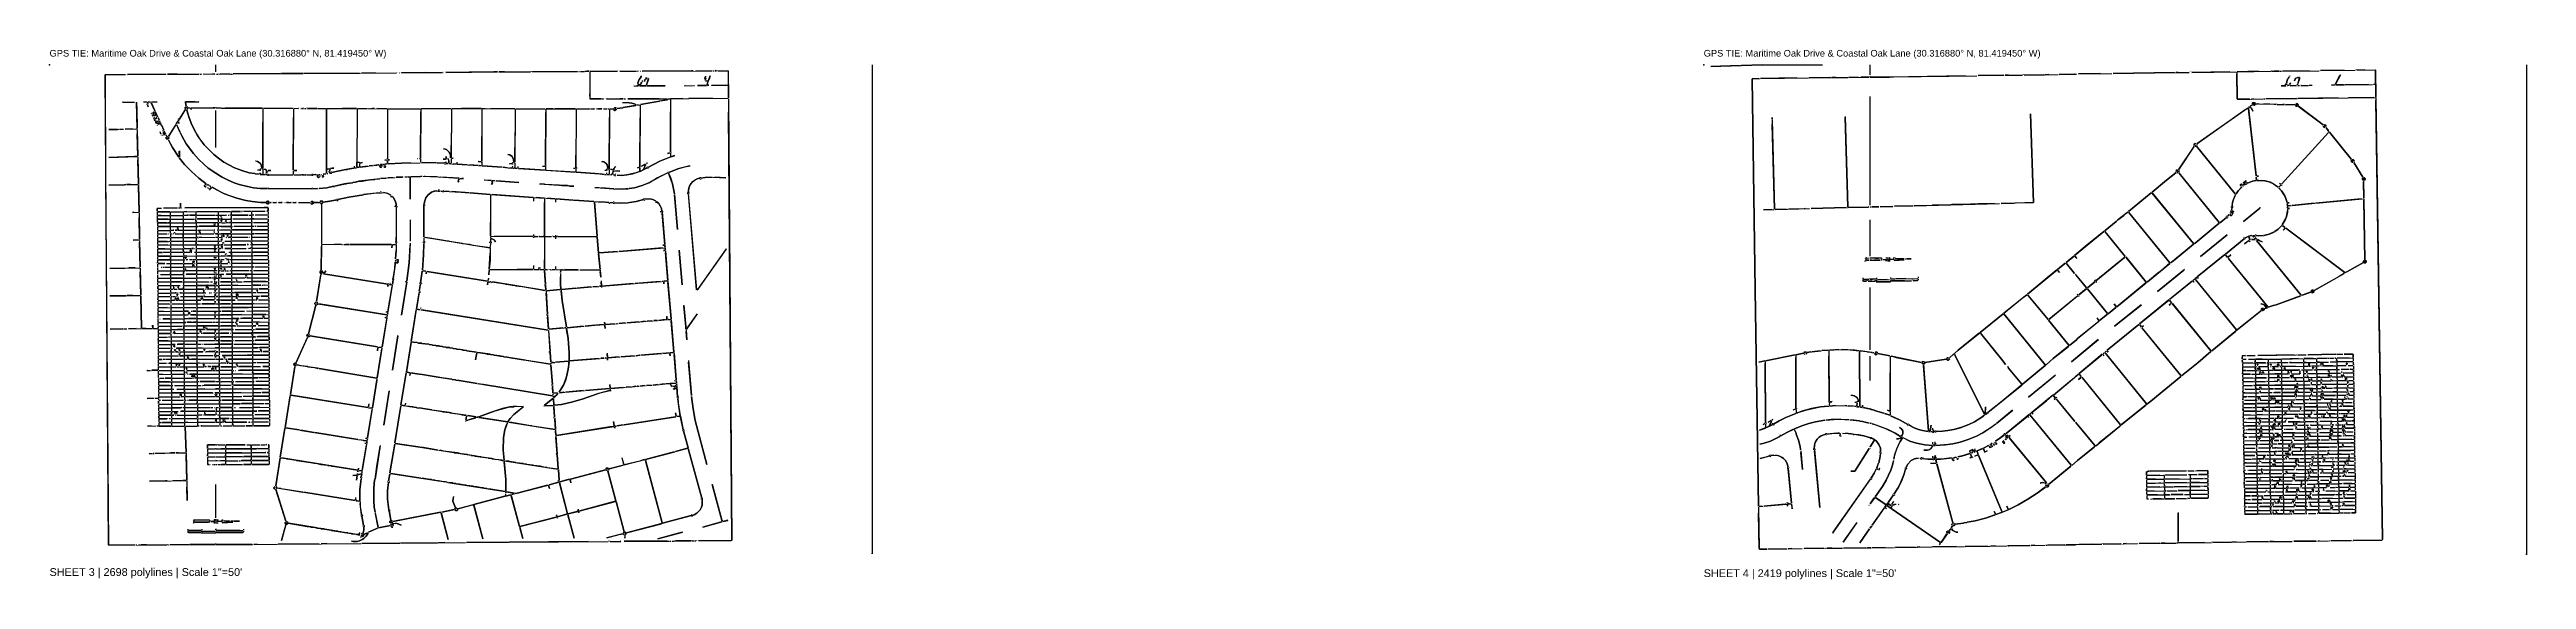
# Model space of a CAD drawing. Extents: x 0 to 16407, y 159 to 1115.
# Drawn here: x 5969 to 10438, y 159 to 1115 of the extents above; entities that cross this region are included whole.
import ezdxf

# ---------------------------------------------------------------- set-up
doc = ezdxf.new("R2010")
doc.units = 0
for name, color, linetype in [('CONTROL', 1, 'CONTINUOUS'), ('RASTER_VECTOR_LINEWORK', 5, 'CONTINUOUS'), ('TITLEBLOCK', 2, 'CONTINUOUS')]:
    doc.layers.add(name, color=color, linetype=linetype)
doc.styles.get("Standard").update_dxf_attribs({"font": 'Arial'})

msp = doc.modelspace()

# ---------------------------------------------------------------- texts
at = {"layer": 'CONTROL'}
for p in [(5969, 1102), (8953.5, 1102)]:
    msp.add_text('GPS TIE: Maritime Oak Drive & Coastal Oak Lane (30.316880%%d N, 81.419450%%d W)', height=12, dxfattribs=at).set_placement(p)
at = {"layer": 'TITLEBLOCK'}
for s, p in [('SHEET 3 | 2698 polylines | Scale 1"=50\'', (5969, 165.25)), ('SHEET 4 | 2419 polylines | Scale 1"=50\'', (8953.5, 163.25))]:
    msp.add_text(s, height=14, dxfattribs=at).set_placement(p)

# ---------------------------------------------------------------- linework, layer by layer
at = {"layer": 'CONTROL'}
for p in [(5969, 1087), (8953.5, 1087)]:
    msp.add_point(p, dxfattribs=at)
at = {"layer": 'RASTER_VECTOR_LINEWORK'}
for points in [[(6268.5, 1087), (6268.5, 1074.25)], [(6595.5, 1073.5), (6595.5, 1073.25)], [(6596.25, 1073.5), (6596.25, 1073.25)], [(6597, 1073.5), (6597, 1073.25)], [(6603.25, 1073.5), (6603.25, 1073.25)], [(6646.75, 1073.5), (6603.75, 1072.5), (6646.75, 1073.5), (6677.25, 1073.5)], [(6678, 1074.5), (6678, 1074.25)], [(6678.75, 1073.5), (6679.25, 1073.5)], [(6680, 1074.5), (6680, 1074.25)], [(6683.25, 1074.5), (6683.25, 1074.25)], [(6768.25, 1074.25), (6683.75, 1073.5), (6777.5, 1074.25), (6770, 1074.25)], [(6778.25, 1073.5), (6778.25, 1073.25)], [(6790, 1074.5), (6779.75, 1074.25), (6836.75, 1074.5)], [(6837.5, 1075.5), (6837.5, 1075.25)], [(6838.75, 1075.5), (6838.75, 1075.25)], [(6839.75, 1075.5), (6839.75, 1075.25)], [(6920.75, 1075.25), (6840.5, 1074.5), (6921.5, 1075.25)], [(6922.25, 1074.5), (6922.25, 1074.25)], [(6923, 1074.5), (6923, 1074.25)], [(6923.75, 1075.25), (6924.5, 1075.25)], [(6926, 1075.25), (6926.25, 1075.25)], [(6927, 1074.5), (6927, 1074.25)], [(6927.75, 1075.25), (6933.5, 1075.25)], [(6934.25, 1074.5), (6934.25, 1074.25)], [(6939, 1075.5), (6935, 1075.25), (6942.75, 1075.5), (6939.25, 1075.5)], [(6943.75, 1074.75), (6944, 1025.75), (6964.25, 1025.5), (6944.25, 1025.5), (6943.75, 1034.5)], [(6944.25, 1075.5), (6993.75, 1075.5)], [(6994.5, 1076.5), (6994.5, 1076.25)], [(6996, 1076.5), (6996, 1076.25)], [(6997, 1076.5), (6997, 1076.25)], [(6997.75, 1075.5), (7028.25, 1075.5)], [(7029, 1076.5), (7029, 1076.25)], [(7029.75, 1075.5), (7030.75, 1075.5)], [(7031.5, 1076.5), (7031.5, 1076.25)], [(7032.25, 1075.5), (7032.5, 1075.5)], [(7033.25, 1076.5), (7033.25, 1076.25)], [(7035.25, 1075.5), (7036, 1075.5)], [(7124.5, 1076.25), (7038, 1075.5), (7130, 1076.25), (7126.25, 1076.25)], [(7130.75, 1075.5), (7130.75, 1075.25)], [(7131.5, 1075.5), (7131.5, 1075.25)], [(7132.5, 1075.5), (7132.5, 1075.25)], [(7134.25, 1076.5), (7164.75, 1076.5)], [(7165.5, 1077.5), (7165.5, 1077.25)], [(7166.25, 1076.5), (7168.25, 1076.5)], [(7171.25, 1076.75), (7169.75, 1076.5), (7172.5, 1076.5), (7171.75, 1076.75)], [(7173.25, 1077.5), (7173.25, 1077.25)], [(7174.25, 1077.5), (7174.25, 1077.25)], [(7175.5, 1076.75), (7175, 1076.5), (7193.5, 1076.5), (7194, 1027.5), (7193.75, 1074.25), (7193.25, 1076.75)], [(7453.5, 1087), (7453.5, 205.25), (7453.5, 206.5)], [(9019.25, 1085.75), (8966.5, 1084.25), (9021, 1085.75)], [(9058.75, 1087), (9021.5, 1085.75), (9058.75, 1087), (9166.5, 1087)], [(9167, 1087), (9167.75, 1087)], [(9253, 1087), (9253, 1069.25)], [(9803.25, 1073.25), (9692.25, 1071.75), (9804.25, 1073.25)], [(9809.75, 1073.5), (9805.75, 1073.25), (9829.5, 1073.5)], [(9830.25, 1074.5), (9830.25, 1074.25)], [(9831, 1074.5), (9831, 1074.25)], [(9831.75, 1074.5), (9831.75, 1074.25)], [(9832.5, 1074.5), (9832.5, 1074.25)], [(9833.75, 1074.5), (9833.75, 1074.25)], [(9902.75, 1074.75), (9834.25, 1073.5), (9914.5, 1074.75)], [(9915.25, 1074), (9916, 1025.5), (9916.5, 1025), (9939, 1025.25), (9916.5, 1025), (9916, 1025.5), (9915.25, 1071)], [(9954.75, 1075.5), (9916, 1074.75), (9976.75, 1075.5)], [(9977.5, 1076.5), (9977.5, 1076.25)], [(9979.25, 1075.75), (9978.25, 1075.5), (9992, 1075.5), (9982.75, 1075.75)], [(9993.25, 1075.5), (9995, 1075.5)], [(9996.25, 1075.5), (9996.5, 1075.5)], [(10046.75, 1076.5), (9998, 1075.5), (10064.25, 1076.5)], [(10065, 1077.5), (10065, 1077.25)], [(10109, 1077.5), (10104.5, 1077), (10066.5, 1076.75), (10128.75, 1077.5)], [(10130.5, 1078.5), (10130.5, 1078.25)], [(10146.5, 1078), (10132, 1077.75), (10165, 1078), (10165.5, 1077.25), (10166, 1029), (10165.5, 1077.25), (10165, 1078)], [(10438, 1087), (10438, 203.25), (10438, 205)], [(6070, 1069.5), (6069.25, 1069), (6070.25, 881), (6075.25, 221.5), (6076, 220.75), (6123.5, 221.25), (6076, 220.75), (6075.25, 221.5), (6069.25, 1069), (6070, 1069.5), (6106.25, 1069.5)], [(6107, 1070.5), (6107, 1070.25)], [(6108, 1070.5), (6108, 1070.25)], [(6178.5, 1070.25), (6109.75, 1069.75), (6179.25, 1070.25)], [(6199.5, 1070.5), (6182, 1070.25), (6239.25, 1070.5)], [(6240, 1071.5), (6240, 1071.25)], [(6240.75, 1070.5), (6241.75, 1070.5)], [(6242.5, 1071.5), (6242.5, 1071.25)], [(6243.25, 1070.5), (6243.5, 1070.5)], [(6246, 1070.75), (6267.5, 1070.5), (6263.75, 1070.75)], [(6268.5, 1071.75), (6268.5, 1071.5)], [(6268.75, 1070.5), (6269, 1070.5)], [(6270.5, 1070.5), (6271.25, 1070.5)], [(6272.25, 1070.5), (6272.5, 1070.5)], [(6273.75, 1070.75), (6294.25, 1070.5), (6277.5, 1070.75)], [(6295, 1071.5), (6295, 1071.25)], [(6295.75, 1070.5), (6297.75, 1070.5)], [(6298.75, 1070.5), (6299, 1070.5)], [(6386, 1071.5), (6300.5, 1070.75), (6426, 1071.5), (6387.25, 1071.5)], [(6527.75, 1072.25), (6427.25, 1071.75), (6530.25, 1072.25)], [(6557.25, 1072.5), (6531.75, 1072.25), (6594.75, 1072.5)], [(6600.25, 1072.5), (6601, 1072.5)], [(6602, 1072.5), (6602.25, 1072.5)], [(7023.5, 1049.25), (7024.25, 1049.25)], [(7025, 1048.5), (7025, 1048.25)], [(7025.75, 1049.25), (7026.25, 1049.25)], [(7027, 1048.5), (7027, 1048.25)], [(7032, 1050), (7031.25, 1049.25), (7027.75, 1049.25), (7031.25, 1049.25)], [(7036.25, 1067), (7036.25, 1065.5), (7033, 1060.5), (7030.5, 1054.5), (7030.75, 1052), (7031.75, 1051.25), (7030.75, 1052), (7030.5, 1054.5), (7033, 1060.5), (7036.25, 1065.5), (7036, 1066.75)], [(7033.25, 1050), (7034, 1049.25), (7045.25, 1049.5), (7034, 1049.25)], [(7037.5, 1056), (7035.5, 1052.25), (7033.5, 1051.25), (7035.5, 1052.25), (7037.25, 1055.75)], [(7038, 1057.75), (7037.75, 1057.5)], [(7039.25, 1058), (7038.5, 1057.25)], [(7038.75, 1059.5), (7039, 1059.5)], [(7044.75, 1061.5), (7043, 1060), (7042.5, 1056.75), (7043, 1060), (7044.5, 1061.25)], [(7046, 1064.5), (7045, 1063), (7045.75, 1064.25)], [(7047.5, 1062.5), (7045.75, 1062.25), (7047.25, 1062.25)], [(7049.75, 1062.25), (7049.25, 1059.5), (7046, 1050.75), (7049.75, 1061.75)], [(7046.5, 1049.5), (7079.5, 1049.25), (7046.75, 1049.25)], [(7048.75, 1063), (7049, 1063)], [(7115.75, 1049.75), (7114.5, 1049.5), (7130, 1049.75)], [(7131.5, 1049.75), (7132.75, 1049.75)], [(7155, 1050.75), (7154.25, 1050), (7138, 1049.75), (7154.25, 1050)], [(7151.5, 1063.75), (7150, 1063), (7152.25, 1063.75)], [(7153, 1063), (7152, 1059.25), (7153, 1062.75)], [(7152.75, 1066.5), (7152.5, 1064.5), (7152.75, 1066.25)], [(7152.5, 1058), (7156, 1057.75), (7154, 1058)], [(7156.5, 1056.75), (7155.75, 1051.75), (7156.5, 1055.75)], [(7156.25, 1050.5), (7156.5, 1050), (7158.5, 1050.25), (7156.25, 1050.25)], [(7160.75, 1067.5), (7159, 1061.5), (7157.25, 1057.75), (7160.75, 1067.25)], [(7162.75, 1050.25), (7163.25, 1050.25)], [(7164, 1049.5), (7164, 1049.25)], [(7164.75, 1050.25), (7192.25, 1050.25)], [(9053, 1062.25), (9041, 1061.75), (9046.25, 681.5), (9052.5, 291), (9046.25, 681.5), (9041, 1061.75), (9054.25, 1062.25)], [(9055, 1061.5), (9055, 1061.25)], [(9121.75, 1063.5), (9055.75, 1062.25), (9142.5, 1063.5)], [(9143.25, 1064.5), (9143.25, 1064.25)], [(9182.75, 1064.25), (9144, 1063.5), (9183.25, 1064.25)], [(9184, 1063.5), (9184, 1063.25)], [(9191.75, 1064.5), (9184.75, 1064.25), (9213.5, 1064.5)], [(9232.25, 1065), (9214.75, 1064.5), (9252.25, 1065), (9237, 1065)], [(9253, 1066.5), (9253, 1065.75)], [(9253, 1030), (9253, 834.25)], [(9425.75, 1067.5), (9288.75, 1065), (9253.75, 1065), (9288.75, 1065), (9296.25, 1065.5), (9446.5, 1067.5)], [(9494.25, 1068.25), (9448.5, 1067.75), (9494.75, 1068.25)], [(9495.5, 1067.5), (9495.5, 1067.25)], [(9496.5, 1067.5), (9496.5, 1067.25)], [(9503.5, 1068.5), (9497.25, 1068.25), (9529, 1068.5)], [(9529.75, 1069.5), (9529.75, 1069.25)], [(9530.75, 1069.5), (9530.75, 1069.25)], [(9567.25, 1069.25), (9531.5, 1068.5), (9567.75, 1069.25)], [(9568.5, 1068.5), (9568.5, 1068.25)], [(9576.25, 1069.5), (9569.25, 1069.25), (9593.25, 1069.5)], [(9623, 1070.5), (9622.25, 1070), (9594.75, 1069.5), (9622.25, 1070), (9623, 1070.5), (9626, 1070.5)], [(9669.25, 1071.5), (9663.5, 1071), (9629.5, 1070.75), (9689.75, 1071.5)], [(9805, 1072.5), (9805, 1072.25)], [(10004, 1049.75), (9995.25, 1049.25), (10003.75, 1049.5)], [(10003.5, 1052.75), (10003.5, 1050.75), (10004, 1050.75), (10003.25, 1051), (10003.25, 1052.5), (10004.25, 1052.75)], [(10010.25, 1065.25), (10007.75, 1062.5), (10006, 1059.5), (10005, 1053.5), (10006, 1059.5), (10009.75, 1064.75)], [(10005, 1052), (10005, 1051.25)], [(10006, 1049.5), (10006, 1048.75)], [(10006.75, 1050.25), (10009.25, 1050.25)], [(10009.75, 1067.5), (10009.75, 1066.75)], [(10010, 1049.5), (10009.75, 1049.25)], [(10011.75, 1055), (10012, 1053.75), (10010.5, 1051.5), (10011.75, 1054)], [(10011, 1067.5), (10011, 1066.5)], [(10011, 1050.5), (10012, 1049.5), (10022.75, 1049.75), (10012, 1049.5)], [(10025.5, 1064.5), (10021.25, 1062.5), (10019.75, 1058), (10021.5, 1062.75), (10025.5, 1064.5), (10028.25, 1064), (10028.75, 1063.5), (10028.5, 1061.75), (10025.25, 1053.5), (10028.75, 1063), (10028.25, 1064), (10027, 1064.5)], [(10023.25, 1049), (10023.25, 1048.5)], [(10024.25, 1052.25), (10024.25, 1051.5)], [(10025, 1052), (10024.75, 1051), (10025, 1051.5)], [(10025.25, 1049.75), (10028.25, 1049.75)], [(10031.5, 1050), (10030.75, 1049.75), (10044.5, 1050)], [(10045.75, 1050.25), (10051.25, 1050.25)], [(10092.75, 1051), (10086.5, 1050.5), (10092.5, 1050.75)], [(10102.25, 1069.25), (10093.5, 1052), (10101.5, 1068.5)], [(10108, 1051.25), (10094, 1050.75), (10108.25, 1051.25)], [(10109, 1050.5), (10109, 1050.25)], [(10153.25, 1051.75), (10109.75, 1051.25), (10160, 1051.75)], [(10117, 1028.5), (10117, 1028.25)], [(10162.75, 1028.25), (10117.75, 1027.5), (10165.25, 1028.25)], [(10164.25, 1052.5), (10164, 1051.75), (10162.25, 1051.75), (10164.25, 1052)], [(6101.25, 1019.75), (6100.5, 1019.5), (6122.25, 1019.75)], [(6125.75, 1020), (6126.5, 1006.75), (6127, 972.25), (6126, 1019.75)], [(6138.75, 1020.25), (6145.25, 1020.25)], [(6144.75, 1016.75), (6145.25, 1015.75), (6145, 1016.5)], [(6146, 1019.5), (6146.25, 1016), (6146, 1016.5)], [(6146, 1014.75), (6147.25, 1011.5), (6146.25, 1014.5)], [(6146.75, 1020.25), (6151.25, 1020.25)], [(6152.25, 1019.25), (6159.5, 1003), (6152.25, 1018.5)], [(6152.5, 1000.25), (6153, 999.5), (6152.75, 1000)], [(6152.75, 1020.25), (6163, 1020.25)], [(6154.25, 1000.75), (6154, 999.75), (6154.25, 1000.5)], [(6154, 997.25), (6155.25, 994.75), (6154, 997)], [(6157.25, 1002.25), (6156.5, 1001.5), (6156.75, 999), (6156.25, 998.25), (6156.75, 999), (6156.5, 1001.5), (6158, 1002.25)], [(6157.5, 997.25), (6156.25, 996.25), (6156.25, 995.5), (6156.25, 996.25), (6157.75, 997.25)], [(6156.5, 991.75), (6157, 990.5), (6156.5, 991.5)], [(6157.5, 993.5), (6157.5, 993.25)], [(6157.75, 989), (6159, 986.25), (6157.75, 988.75)], [(6158.5, 992.25), (6158, 991), (6158, 991.75)], [(6158.75, 996.5), (6159, 995), (6158.25, 994.25), (6159, 995), (6158.75, 996.25)], [(6158.75, 1001), (6158.75, 999.25), (6159, 1000.75)], [(6161.25, 992), (6161.25, 990.5), (6160.25, 989.5), (6158.75, 989.75), (6160.25, 989.5), (6161.25, 990.5)], [(6159.25, 997.75), (6160.75, 996.75), (6160.75, 995.5), (6160.75, 996.75), (6159.5, 997.75)], [(6160, 1001.75), (6164, 993.25), (6160.25, 1001.5)], [(6160.5, 983.5), (6161.25, 981.5), (6160.5, 983)], [(6161.25, 986.25), (6160.75, 984.75), (6161.75, 983.5), (6163.25, 983.5), (6164, 985.25), (6165.25, 985.5), (6164.25, 985.5), (6163.25, 983.5), (6161.75, 983.5), (6160.75, 984.75), (6160.75, 985.75)], [(6161.75, 993.5), (6162.75, 992.5), (6162, 993.5)], [(6164.75, 992), (6166.75, 987.25), (6164.75, 991.5)], [(6165, 987.5), (6165.5, 986.5), (6165, 987.25)], [(6166.5, 983.25), (6165.5, 983), (6166.75, 983.25)], [(6167.5, 986), (6168.5, 983.5), (6167.5, 985.75)], [(6200.75, 985.25), (6197.75, 980.5), (6200.5, 985)], [(6201.5, 990), (6201.75, 988.75), (6201.5, 989.75)], [(6202.25, 987.5), (6201.5, 986), (6201.75, 987)], [(6201.75, 985), (6202, 981.25), (6201.75, 984.5)], [(6214.5, 1007), (6203, 988.75), (6214.5, 1006.75)], [(6213.25, 1020.5), (6213.75, 1020.5)], [(6214.75, 1011.5), (6213.5, 1009.75), (6214.25, 1008), (6213.5, 1009.25), (6213.75, 1010.5)], [(6214.5, 1021.5), (6214.5, 1021)], [(6214.5, 1019.5), (6215.5, 1012.5), (6214.5, 1019)], [(6230.5, 1020.75), (6215.25, 1020.5), (6238.25, 1020.5), (6237.75, 1020.75)], [(6215.75, 1011), (6215.75, 1010.25)], [(6216.5, 1012), (6218.5, 1010.25), (6217, 1012)], [(6216.75, 1009.5), (6217.5, 1009.5)], [(6217, 1006.5), (6219.25, 996.75), (6224.5, 981.75), (6229.75, 970.5), (6235.25, 960.75), (6239.75, 953.75), (6248.25, 942.75), (6256.75, 933.5), (6265.5, 925.25), (6273.75, 918.5), (6283.75, 911.5), (6303, 901.25), (6316, 896.25), (6329, 892.5), (6339.25, 891), (6339.75, 890.5), (6347.5, 889.75), (6339.75, 890.5), (6339.25, 891), (6329, 892.5), (6316, 896.25), (6303, 901.25), (6283.75, 911.5), (6273.75, 918.5), (6265.5, 925.25), (6256.75, 933.5), (6248.25, 942.75), (6236, 959.5), (6229.75, 970.5), (6224.5, 981.75), (6220.25, 993.5), (6217, 1005.5)], [(6218.25, 1008.75), (6217.5, 1007.75), (6218.25, 1008.5)], [(6219.25, 1009.5), (6223, 1009.5)], [(6223.5, 1010.75), (6223.5, 1010.5)], [(6224, 1008.75), (6224.5, 1006.25), (6224, 1008)], [(6224.75, 1009.5), (6267.25, 1009.25), (6264.25, 1009.5)], [(6268, 1008.5), (6268, 1008.25)], [(6268.5, 1010.5), (6268.5, 1010)], [(6268.5, 1004.75), (6268.5, 937.75)], [(6269.25, 1009.25), (6278.5, 1009.25)], [(6278.75, 1008.5), (6278.5, 1008.25)], [(6279.5, 1009), (6353.25, 1008.75), (6285.75, 1009)], [(6354, 1008), (6353.75, 900), (6354, 983)], [(6354.75, 1008.75), (6408.25, 1008.75)], [(6409, 1008), (6408.75, 897), (6409, 992)], [(6409.75, 1008.75), (6418.25, 1008.5), (6417.75, 1008.75)], [(6419, 1009.5), (6419, 1009.25)], [(6420, 1009.5), (6420, 1009.25)], [(6422.5, 1008.5), (6422.75, 1008.5)], [(6425, 1008.75), (6424.25, 1008.5), (6427.25, 1008.5), (6426.25, 1008.75)], [(6428, 1009.5), (6428, 1009.25)], [(6428.75, 1008.5), (6432, 1008.5)], [(6432.75, 1009.5), (6432.75, 1009.25)], [(6433.5, 1009.5), (6433.5, 1009.25)], [(6434.75, 1008.75), (6434.25, 1008.5), (6451.75, 1008.5), (6435.25, 1008.75)], [(6453.25, 1008.5), (6468, 1008.5)], [(6468.75, 1007.75), (6468.5, 891.75), (6469, 1007.5)], [(6469.5, 1008.5), (6523, 1008.25), (6497.5, 1008.5)], [(6523.75, 1007.5), (6523.5, 902.5), (6523.75, 921)], [(6524.5, 1008.25), (6542.5, 1008.25)], [(6544, 1008.25), (6544.75, 1008.25)], [(6545.5, 1007.5), (6545.5, 1007.25)], [(6546.25, 1008.25), (6546.75, 1008.25)], [(6547.5, 1007.5), (6547.5, 1007.25)], [(6548.25, 1008.25), (6555.5, 1008.25), (6552, 1008.25)], [(6556.25, 1007.5), (6556.25, 1007.25)], [(6557, 1007.5), (6557, 1007.25)], [(6558, 1007.5), (6558, 1007.25)], [(6558.75, 1008.25), (6578, 1008), (6560.75, 1008.25)], [(6578.75, 1007.25), (6578.5, 916.75), (6578.75, 919)], [(6579.5, 1008), (6638.25, 1008)], [(6639, 1007.25), (6638.5, 919), (6639, 1002.5)], [(6639.5, 1008.5), (6693.25, 1008.5)], [(6694, 1007.75), (6693.75, 919.25), (6694, 964.5)], [(6694.75, 1008.5), (6748.25, 1008.25), (6712.25, 1008.5)], [(6749, 1007.5), (6748.75, 913), (6749, 958)], [(6749.75, 1008.25), (6755.5, 1008.25)], [(6756.25, 1007.5), (6756.25, 1007.25)], [(6757, 1008.25), (6808.25, 1008), (6765.25, 1008.25)], [(6809, 1007.25), (6808.75, 911.25), (6809, 965)], [(6809.75, 1008), (6863.5, 1008)], [(6864.25, 1007), (6863.75, 905.25), (6864.25, 1001)], [(6877.25, 1008), (6865, 1007.75), (6918.25, 1007.75), (6881, 1008)], [(6919, 1007), (6918.75, 901.25), (6919, 947.5)], [(6919.75, 1007.75), (6943.25, 1007.5), (6942.25, 1007.75)], [(6945.25, 1007.75), (6944.75, 1007.5), (6952.5, 1007.5), (6950.75, 1007.75)], [(6953.25, 1008.5), (6953.25, 1008.25)], [(6955.75, 1007.5), (6956.25, 1007.5)], [(6957, 1008.5), (6957, 1008.25)], [(6958.5, 1007.75), (6957.75, 1007.5), (6965.5, 1007.5), (6959.25, 1007.75)], [(6965, 1026.5), (6965, 1026.25)], [(6965.75, 1025.5), (6968.25, 1025.5)], [(6967.5, 1008.5), (6967.5, 1008.25)], [(6968.25, 1007.5), (6975.25, 1007.5)], [(6969, 1026.5), (6969, 1026.25)], [(6970.5, 1026.5), (6970.5, 1026.25)], [(6971.75, 1026.5), (6971.75, 1026.25)], [(6975.25, 1025.75), (6973.75, 1025.5), (7004.25, 1025.5), (6998.25, 1025.75)], [(6976, 1008.5), (6976, 1008.25)], [(6976.75, 1007.5), (6978.5, 1007.5)], [(6979.25, 1006.75), (6978.75, 899.75), (6979.25, 992.25)], [(6980, 1007.5), (6986.25, 1007.5)], [(6988.75, 1010), (6987, 1008.25), (6988.75, 1010), (6990, 1010), (6991.25, 1008.75), (6990, 1010)], [(6991.5, 1007), (6991.25, 1006), (6989.75, 1005), (6988.5, 1005), (6987, 1006.25), (6987, 1006.75), (6988.5, 1005), (6989.75, 1005), (6991.5, 1006.5)], [(6987.75, 1007.5), (6988.5, 1007.5)], [(6989.75, 1007.75), (6990.5, 1007.75)], [(7026, 1014), (7025.5, 1013.5), (7003.75, 1010), (7003.25, 1009.5), (6992.25, 1008.25), (7003.25, 1009.5), (7003.75, 1010), (7026.75, 1014)], [(7003, 1019.25), (7012.75, 1019.25), (7014.75, 1018.5), (7019.75, 1018), (7025.75, 1016), (7027, 1014.75), (7025.75, 1016), (7019.75, 1018), (7014.75, 1018.5), (7012.75, 1019.25)], [(7005, 1026.5), (7005, 1026.25)], [(7005.75, 1025.5), (7007, 1025.5)], [(7008.25, 1025.5), (7008.75, 1025.5)], [(7068.75, 1026), (7012.5, 1025.75), (7084.25, 1026)], [(7031.25, 1015), (7027.75, 1014.25), (7033.75, 1015)], [(7034.5, 1014.25), (7034, 903.25), (7034.5, 991.25)], [(7084.25, 1025), (7083.75, 1024.25), (7080.75, 1024), (7080.25, 1023.5), (7035, 1015.5), (7069.75, 1021.5), (7070.25, 1022), (7083.75, 1024.25), (7084, 1024.75)], [(7085.25, 1025.5), (7088.5, 1025.5)], [(7089.5, 1025), (7089.25, 930), (7089.5, 1002.5)], [(7111.75, 1026.25), (7089.5, 1026), (7120.25, 1026.25)], [(7121, 1025.5), (7121, 1025.25)], [(7165.25, 1026.75), (7121.75, 1026.5), (7193.25, 1026.75)], [(7194, 1026), (7199.75, 229.5), (7199, 229), (7140.25, 228.5), (7199, 229), (7199.75, 229.5), (7194, 1002)], [(9077, 992), (9077, 989.25), (9076.75, 991.75)], [(9077, 987.75), (9081.5, 827), (9077, 980)], [(9208.75, 993.75), (9213.5, 830.75), (9208.75, 992.5)], [(9543, 998.75), (9548.5, 838.75), (9517, 837.75), (9516, 838), (9548.5, 838.75), (9543, 998.5)], [(9935, 1009), (9843.25, 944.75), (9930.75, 1006.25), (9935.5, 1009)], [(9938.5, 1011.5), (9936.5, 1010), (9938.25, 1011.25)], [(9936.5, 1008.75), (9950.25, 886.75), (9936.5, 1007.75)], [(9943.5, 1015), (9939.5, 1012.25), (9943, 1014.5)], [(9939.75, 1024.5), (9939.75, 1024.25)], [(9939.75, 1011), (9942, 1008.75), (9944.5, 1003.25), (9942, 1008.75)], [(9941, 1024.5), (9941, 1024.25)], [(9945.25, 1025.5), (9941.75, 1025.25), (9963.25, 1025.5)], [(9945.5, 1019.25), (9944, 1018.25), (9943.5, 1016), (9944, 1018.25), (9945.5, 1019.25), (9947.25, 1019), (9948.25, 1017.5), (9946.5, 1019.25)], [(9948.25, 1016), (9948, 1015), (9946.75, 1014.25), (9944.75, 1014.75), (9946.75, 1014.25), (9948.25, 1015.5)], [(9946, 1016.75), (9945, 1016), (9946, 1016.75), (9947.5, 1016.75)], [(9949, 1016.75), (9954.5, 1016.5), (9953.5, 1016.75)], [(9955.25, 1017.5), (9955.25, 1017.25)], [(9956, 1016.5), (9982.75, 1016), (9986.25, 1015.5), (9964, 1016.5)], [(9964, 1026.5), (9964, 1026.25)], [(9964.75, 1025.5), (9966, 1025.5)], [(10023, 1026.25), (9967.75, 1025.5), (10024, 1026.25)], [(9987, 1016.5), (9987, 1016.25)], [(9988.5, 1015.5), (10001.25, 1015.25), (9998.25, 1015.5)], [(10002.75, 1015.25), (10020.75, 1014.75), (10004.25, 1015.25)], [(10021.5, 1014), (10021.5, 1013.25), (10022.75, 1012.25), (10024.75, 1012.5), (10022.75, 1012.25), (10021.5, 1013.25)], [(10023.25, 1017.25), (10021.75, 1015.5), (10022.75, 1017), (10024.75, 1017), (10026, 1015.25), (10026, 1014), (10025.25, 1016.5), (10023.75, 1017.25)], [(10022.5, 1014.75), (10023.5, 1014.75), (10024.75, 1013.5), (10023.5, 1014.75)], [(10098.25, 1027.5), (10025.5, 1026.25), (10116.25, 1027.5)], [(10026.25, 1012.75), (10071.25, 978.75), (10026.75, 1012.25)], [(10166, 1027.5), (10178, 230.75), (10177.25, 230), (10125.25, 229.25), (10177.25, 230), (10178, 230.75), (10166, 1022.75)], [(6092.25, 971), (6091.5, 970.5), (6075.75, 970.5), (6091.5, 970.5), (6093.75, 971)], [(6095.25, 971), (6102.25, 971)], [(6118.5, 971.5), (6105.5, 971), (6126.25, 971.5)], [(6127.25, 970.75), (6128.25, 922.25), (6127.25, 962.5)], [(6163, 977.75), (6163, 977.25)], [(6167.5, 981.75), (6167, 980.25), (6163.25, 981.25), (6166, 980.25), (6167.5, 980.75)], [(6168.25, 966.25), (6169.75, 962.75), (6168.5, 966)], [(6168.75, 979.25), (6169.5, 979.25)], [(6169.25, 982.25), (6170, 980.25), (6169.25, 981.75)], [(6170.75, 979), (6175, 969), (6170.75, 978.75)], [(6170.75, 961), (6171, 960.25), (6171, 960.75)], [(6172, 962.75), (6172.5, 962.75)], [(6172.5, 960.5), (6173, 960.5)], [(6173, 968.5), (6173.75, 968.5)], [(6175.25, 965.5), (6173.25, 964), (6175, 965.25)], [(6173.75, 967.25), (6174.25, 967.25)], [(6174, 963.25), (6174.25, 963.25)], [(6174.5, 962.25), (6174, 961.75)], [(6177.25, 961.5), (6174.5, 960.75), (6177.75, 961.5)], [(6176, 963.5), (6175.5, 963.25), (6176.25, 963.25)], [(6175.75, 967.5), (6178.5, 962.5), (6176, 967.5)], [(6179, 961.25), (6180.5, 958), (6179.25, 961)], [(6179.75, 956.75), (6179.25, 956), (6179.5, 954), (6180.5, 953), (6181.75, 953), (6180.5, 953), (6179.5, 954), (6179.5, 956.5)], [(6181, 956.5), (6181, 956.25)], [(6181.75, 957.75), (6182.25, 957.75)], [(6182, 955), (6182.5, 954), (6182.25, 954.75)], [(6182.5, 956.5), (6182.25, 956.25)], [(6183, 952.5), (6190.75, 937.75), (6202, 920.75), (6190.75, 937.75), (6185.75, 946.75), (6183.5, 952)], [(6197, 979.75), (6183.5, 957.75), (6196, 977.5), (6196.75, 979.5)], [(6183.75, 956.75), (6184.25, 955.25), (6183.5, 953.75), (6184.25, 955.25), (6183.75, 956.5)], [(6198, 979.5), (6204, 966.5), (6198.5, 979)], [(6204.5, 965.25), (6207.5, 959), (6215.75, 944.75), (6228.75, 927), (6237.75, 917), (6247.75, 907.5), (6255.5, 901), (6268.75, 891.5), (6277.75, 886.5), (6280.25, 884.5), (6290.25, 879.5), (6302, 874.5), (6311, 871.5), (6326, 867.5), (6337.25, 865.5), (6348.75, 864.25), (6362, 863.75), (6348.75, 864.25), (6337.25, 865.5), (6326, 867.5), (6311, 871.5), (6302, 874.5), (6290.25, 879.5), (6280.25, 884.5), (6277.75, 886.5), (6268.75, 891.5), (6255.5, 901), (6247.75, 907.5), (6237.75, 917), (6228.75, 927), (6215.75, 944.75), (6207.5, 959), (6204.75, 965)], [(9838.75, 940.25), (9810.25, 897.75), (9838.5, 940)], [(9840, 945.25), (9838.25, 943.75), (9838.5, 941.5), (9838.5, 944.25), (9840, 945.25), (9841.75, 945), (9841.25, 945.25)], [(9840, 942), (9839.75, 941.75)], [(9840, 940.5), (9841.5, 940.5), (9840.5, 940.5)], [(9841.25, 942), (9841.5, 941.75)], [(9841.5, 943.5), (9841.75, 943.5)], [(9842.75, 940.5), (9912.5, 854.5), (9842.75, 940.25)], [(9843, 943.5), (9843, 942)], [(10080.75, 965.25), (9996.25, 871.75), (10081, 965.25)], [(10071.5, 977.25), (10071.75, 975.25), (10072.5, 974.5), (10074.5, 974.25), (10072.5, 974.5), (10071.5, 975.75)], [(10072.5, 977.5), (10074.75, 975.5), (10073, 977.5)], [(10073.25, 979.25), (10072.75, 979), (10074.25, 979.25), (10075.75, 978.25), (10076.25, 977.25), (10076, 975.75), (10076.25, 977.25), (10074.25, 979.25)], [(10075.75, 974.25), (10080.25, 969), (10081.5, 966.75), (10077, 973)], [(10082.5, 965.75), (10122.5, 916.25), (10082.75, 965.75)], [(6122.5, 921.5), (6076, 920.25), (6127.5, 921.5), (6123, 921.5)], [(6128.25, 920.75), (6129.25, 872), (6128.25, 915.5)], [(6203.25, 931.75), (6203.25, 920.75), (6203, 931.5)], [(6203, 919.5), (6212.75, 907.25), (6225, 894.5), (6238.5, 882.5), (6251.75, 872.75), (6238.5, 882.5), (6225, 894.5), (6212.75, 907.25), (6203.5, 919)], [(6340.5, 913.75), (6344.25, 913), (6349, 909.5), (6351.25, 905.5), (6351.75, 900), (6351.25, 905.5), (6349, 909.5), (6344.25, 913), (6340.75, 913.5)], [(6344.5, 897.5), (6348.5, 897), (6346, 897.5)], [(6349.5, 899.25), (6349.25, 897.75), (6349.5, 899.25), (6351, 899.25)], [(6349.25, 896.25), (6349.25, 896)], [(6352.5, 899.25), (6353, 899.25)], [(6353.75, 898.5), (6353.75, 890)], [(6355.75, 899), (6359, 899), (6359.25, 897), (6359, 899)], [(6359, 895.75), (6359, 895.5)], [(6362, 895.5), (6359.75, 891.75), (6362, 895)], [(6360, 896.25), (6361.5, 896.25)], [(6368.25, 896.5), (6363.5, 896.25), (6368, 896.25)], [(6408.75, 895.5), (6408.75, 889.5)], [(6415.25, 896.5), (6409.5, 896.25), (6415, 896.25)], [(6474.5, 899.75), (6470.25, 899), (6470, 898.25), (6470.25, 899), (6475, 899.75)], [(6475.5, 899.25), (6475, 897), (6472.75, 893.5), (6475.5, 898.5)], [(6476, 901.5), (6476, 901)], [(6476.5, 894.5), (6476.5, 893.5)], [(6481, 901.25), (6476.75, 900.25), (6481.75, 901), (6481.25, 901.25)], [(6516.75, 900.5), (6507.25, 899), (6506.75, 898.5), (6503.5, 898.25), (6477.75, 892.75), (6503.5, 898.25), (6506.75, 898.5), (6507.25, 899), (6518, 900.5)], [(6518.5, 904.5), (6518.5, 901.5)], [(6522.75, 901.5), (6519.25, 901), (6523, 901.5)], [(6527.25, 902.25), (6524.25, 901.75), (6528, 902.25)], [(6525, 911.5), (6528.25, 911.5), (6528.5, 910.75), (6528.25, 911.5)], [(6528.5, 909.25), (6528.5, 903.25)], [(6533.25, 910.75), (6529.25, 910), (6533.75, 910.75)], [(6542.75, 904.5), (6529.25, 902.5), (6544.5, 904.5)], [(6551.5, 905.5), (6545.75, 904.75), (6553, 905.5)], [(6563, 907), (6562.25, 906.5), (6554.25, 905.75), (6565.25, 907)], [(6565.5, 905.5), (6565, 904.75), (6565.5, 902.25), (6567.5, 902), (6568, 903), (6567.5, 902), (6565.5, 902.25), (6565, 903.25), (6565.25, 905.25)], [(6569.5, 907.5), (6566.25, 907.25), (6570, 907.5)], [(6567, 905.75), (6567.75, 905)], [(6570, 904.75), (6569.75, 904.5)], [(6570.75, 906.75), (6571, 906), (6571, 906.5)], [(6570.75, 904.5), (6571, 904.25)], [(6571, 902.75), (6571, 902.25)], [(6573.25, 907.75), (6571.5, 907.5), (6573.5, 907.75)], [(6573.5, 906.25), (6573, 905.25), (6573.5, 906)], [(6574, 905), (6575.5, 903.75), (6574.5, 902.5), (6573.5, 902.75), (6573, 903.75), (6573.5, 902.75), (6575, 902.75), (6575.5, 903.75), (6574.5, 905)], [(6575.25, 915.5), (6573.75, 915.25), (6577.75, 915.5)], [(6577.75, 908.25), (6574.75, 908), (6578, 908.25)], [(6575, 906.25), (6575, 906)], [(6578.5, 914.75), (6578.5, 909), (6578.75, 914.5)], [(6579, 907.5), (6579, 907.25)], [(6579.25, 916), (6582.5, 916), (6579.5, 916)], [(6621, 910.5), (6604.5, 910), (6579.75, 908.25), (6604.5, 910), (6638, 910.5)], [(6632.25, 918), (6632.75, 918)], [(6636.75, 918), (6637.75, 918)], [(6638.5, 917.5), (6638.5, 911.75)], [(6639.25, 911), (6667, 910.25), (6641.5, 911)], [(6668.5, 910.25), (6681.5, 909.5), (6669, 910.25)], [(6684.75, 919.25), (6684, 916.5), (6683.25, 917), (6679.25, 917), (6683.25, 917), (6684, 916.5), (6684.5, 919), (6685.25, 919.25)], [(6680, 935.75), (6683.25, 935), (6686, 933.5), (6690, 929.5), (6692.25, 924), (6692.25, 919.25), (6692.25, 924), (6690, 929.5), (6686, 933.5), (6683.25, 935), (6680.25, 935.5)], [(6682.25, 908.75), (6682.25, 907.25)], [(6682.5, 911.5), (6682.5, 910.25)], [(6683.5, 921.75), (6685.75, 920), (6683.75, 921.5)], [(6684, 912.25), (6683.75, 910.25), (6684, 912)], [(6684.25, 909.25), (6688.5, 909), (6686, 909.25)], [(6687.5, 918.25), (6689.25, 914.5), (6689.25, 909.75), (6689.25, 914.5), (6687.75, 918)], [(6688, 919), (6688.25, 919)], [(6690, 909), (6693, 908.5), (6690.5, 909)], [(6692, 917.75), (6691.75, 917.5)], [(6693.75, 917.75), (6693.75, 909.5)], [(6694.25, 908.5), (6703, 908), (6697, 908.5)], [(6694.5, 918.5), (6697.5, 918.5), (6696.5, 918.5)], [(6704, 911.25), (6704, 908.75)], [(6704.5, 908), (6722.25, 906.5), (6705, 908)], [(6723, 907.5), (6723, 907.25)], [(6723.75, 906.5), (6742.75, 905.25), (6726.75, 906.5)], [(6742.25, 913), (6743, 912.5), (6748, 912.25), (6743, 912.5), (6742.5, 913)], [(6743.5, 904.5), (6743.5, 904.25)], [(6744.25, 905.25), (6748, 905), (6744.5, 905.25)], [(6748.75, 911.5), (6748.75, 905.75)], [(6749.5, 904.75), (6785.75, 902.25), (6750.25, 904.75)], [(6786.5, 901.5), (6786.5, 901.25)], [(6787.25, 902.25), (6795.25, 901.5), (6787.5, 902.25)], [(6795.75, 925.5), (6799.5, 924.5), (6803.5, 921.5), (6806.25, 916.5), (6806.5, 911.75), (6806.25, 916.5), (6803.5, 921.5), (6799.5, 924.5), (6796, 925.25)], [(6796, 902.5), (6796, 902.25)], [(6796.75, 901.5), (6803, 901), (6799.25, 901.5)], [(6798, 909), (6803.5, 908.5), (6800.5, 908.5), (6800, 909)], [(6804, 904.25), (6803.75, 901.75), (6804, 903)], [(6804.25, 907.75), (6804.25, 907.5)], [(6805, 911), (6804.5, 909.25), (6804.5, 910.5), (6805.75, 911)], [(6804.5, 901), (6808, 900.75), (6807, 901)], [(6807.25, 910.75), (6807.75, 910.75)], [(6808.75, 909.75), (6808.75, 901.5)], [(6809.25, 900.5), (6813.25, 900.5)], [(6814, 903.75), (6814, 901.25)], [(6814.5, 900.25), (6863, 897), (6816.75, 900.25)], [(6858.5, 904.5), (6863, 904.5)], [(6863.75, 903.5), (6863.75, 897.75)], [(6864.75, 904.5), (6864.5, 904.25)], [(6864.5, 897), (6918.25, 893.25), (6866.5, 896.5), (6865.5, 897)], [(6914.5, 901), (6917.25, 901), (6918, 900.5), (6917.25, 901)], [(6918.75, 899.75), (6918.75, 894)], [(6920.75, 900.75), (6919.5, 900.5), (6920.5, 900.5)], [(6964.75, 913), (6969.25, 912), (6972.75, 909.5), (6975, 906.5), (6975.75, 904.5), (6976.25, 900), (6975.75, 904.5), (6974, 908), (6972.25, 910), (6969.25, 912), (6966.25, 913)], [(6970.75, 897), (6973.75, 897)], [(6974.25, 896.25), (6974.25, 896)], [(6974.75, 899.25), (6974.5, 897.75), (6974.5, 899), (6975.25, 899.25)], [(6977, 899.25), (6978, 899), (6977.5, 899.25)], [(6978.75, 898.25), (6978.75, 889.75)], [(6981, 899), (6984.25, 898.5), (6984.5, 897), (6984.25, 898.5), (6981.75, 899)], [(6984.25, 895.5), (6984.25, 895.25)], [(6985.75, 895.25), (6984.75, 889.5), (6985.75, 894.75)], [(6990.75, 904), (6988, 900.5), (6986.25, 896.75), (6987.25, 899.25), (6990, 903.25)], [(6987, 896), (6997.75, 895.5), (6990.25, 895.5), (6989.75, 896)], [(7033.75, 894.75), (7024.75, 891.5), (7010.75, 888.5), (7001.5, 887.75), (6993, 888.25), (7001.5, 887.75), (7010.75, 888.5), (7021, 890.5), (7033.5, 894.5)], [(7032.75, 902.5), (7029.75, 901.25), (7033.25, 902.5)], [(7034, 901.75), (7034, 895.75), (7034, 901.5)], [(7040, 897.5), (7036, 895.5), (7034.75, 895.5), (7036, 895.5), (7040.25, 897.5)], [(7043.75, 908), (7037.25, 904.5), (7044, 908)], [(7044.75, 907.5), (7040.75, 899), (7043.25, 903.5), (7044.5, 907.25)], [(7046.75, 901.25), (7041.5, 898.25), (7047, 901.25)], [(7047.25, 910), (7046.25, 909.5), (7047.75, 910)], [(7046.5, 903.25), (7047.25, 902.25), (7047, 902.75)], [(7088.5, 920.75), (7070, 913.25), (7048.25, 902), (7070, 913.25), (7088.25, 920.5)], [(7048.25, 901), (7048.25, 900.25)], [(7087.5, 928.5), (7084.25, 927.25), (7088.5, 928.5)], [(7085.75, 894.25), (7085.5, 893.5), (7085.5, 894)], [(7124.25, 905), (7102.75, 899.25), (7086.25, 893), (7102.75, 899.25), (7115.5, 903), (7125, 905)], [(7089.25, 927.75), (7089.25, 922)], [(7090.25, 929.5), (7090, 929.25)], [(7096.75, 923.5), (7090, 921.25), (7096.5, 923.25)], [(9807.75, 897.5), (9806.25, 896.25), (9806, 894.5), (9806, 895.75), (9807.25, 897.25), (9809.25, 897.5)], [(9807.75, 894.5), (9807.5, 894.25)], [(9809, 896), (9808.75, 895.25), (9809, 895.75)], [(9809.25, 894), (9809.25, 893.75)], [(9810.5, 896.25), (9811, 895.25), (9810.5, 893.75), (9810.75, 896)], [(10122.25, 915), (10122.25, 912.25), (10123.75, 911.25), (10125, 911.25), (10123.75, 911.25), (10122.25, 912.25), (10122, 914.75)], [(10123.5, 915), (10125.25, 912.5), (10123.5, 914.75)], [(10123.75, 916.25), (10125.25, 916.25), (10126.5, 915.25), (10127, 913.75), (10126.5, 912.5), (10127, 913.5), (10126.75, 914.75), (10125.25, 916.25)], [(10126.25, 911), (10142.75, 884.25), (10126.25, 910.75)], [(6106.5, 871), (6104.25, 870.5), (6076.25, 870), (6104.25, 870.5), (6107, 871)], [(6115.25, 871.25), (6108.5, 871), (6128.5, 871.25)], [(6129.25, 870.5), (6130.5, 822), (6129.25, 868.5)], [(6251, 871.75), (6248.75, 869.5), (6248.75, 868.5), (6249.75, 867.25), (6251.25, 867.25), (6251.5, 867.75), (6251.25, 867.25), (6249.75, 867.25), (6248.75, 868.5), (6248.75, 869.5), (6250.25, 871.5), (6251.25, 871.75)], [(6253, 871), (6253, 869.75)], [(6253.75, 871.5), (6256.5, 870), (6254.25, 871.5)], [(6254, 866.5), (6254.25, 866.25)], [(6254.5, 865.25), (6254.25, 864.5), (6254.5, 865)], [(6255.5, 865.25), (6255.75, 865.25)], [(6256.5, 863.25), (6256.25, 863)], [(6257.75, 869.25), (6259.75, 867.75), (6258.5, 868.5)], [(6261, 866), (6260.5, 864.25), (6257.75, 863.5), (6259.75, 863.75), (6261, 865)], [(6257.75, 862.25), (6258.75, 861.25)], [(6258.75, 866.5), (6259.25, 866.5)], [(6261.75, 866.5), (6284.75, 854.5), (6307, 846.5), (6323.25, 842.5), (6334.75, 840.5), (6350.25, 839), (6359.75, 838.75), (6350.25, 839), (6334.75, 840.5), (6323.25, 842.5), (6307, 846.5), (6292.25, 851.5), (6280.25, 856.5), (6262.25, 866.5)], [(6349, 892.5), (6348.75, 890.5), (6349, 892.25)], [(6348.75, 889.5), (6353, 889.25), (6350.5, 889.5)], [(6354, 889), (6357.75, 889)], [(6359, 890.75), (6358.5, 889.75), (6358.75, 890.5)], [(6359, 892.5), (6359, 892.25)], [(6359.25, 889), (6361.75, 889)], [(6362.75, 890.75), (6362.75, 889.5)], [(6362.75, 888), (6362.75, 887)], [(6363, 865.25), (6362.75, 864.5), (6362.75, 865)], [(6363.5, 888.75), (6408, 888.75)], [(6363.5, 863.75), (6442, 863.5), (6364.5, 863.75)], [(6409.5, 888.75), (6422.75, 888.5), (6422.25, 888.75)], [(6423.5, 889.5), (6423.5, 889.25)], [(6427, 888.75), (6424.25, 888.5), (6431.75, 888.5), (6431, 888.75)], [(6433, 888.75), (6442, 888.75)], [(6442.75, 890.5), (6442.75, 889.5)], [(6442.75, 888), (6442.75, 887)], [(6442.75, 865.5), (6442.75, 864.25)], [(6449.5, 889), (6443.5, 888.75), (6453.5, 889)], [(6451.75, 864), (6443.5, 863.5), (6453.75, 864)], [(6453.5, 888), (6452.75, 886.75), (6452.75, 885.25), (6454, 884), (6454.75, 884), (6456, 885), (6454, 884), (6452.75, 885.25), (6452.75, 886.75), (6453.5, 887.75)], [(6455, 889.25), (6457.5, 889.25)], [(6455, 888), (6455.25, 887.75)], [(6481.5, 868), (6469.5, 865.5), (6455.25, 864), (6469.5, 865.5), (6481.75, 868)], [(6457.75, 887), (6457.25, 886.25), (6457.5, 886.75)], [(6458.75, 884.75), (6458.75, 884.5)], [(6459.5, 885.75), (6459.75, 885.75)], [(6459.75, 889.5), (6460.5, 889.5)], [(6460.75, 888), (6460.75, 887.75)], [(6461.5, 887.25), (6462.5, 887.25), (6463.25, 886.5), (6463.25, 885.5), (6462, 884.5), (6460.75, 885.5), (6461.75, 884.5), (6463.25, 885.5), (6463.25, 886.5), (6462.5, 887.25)], [(6467.5, 890.75), (6462.75, 890), (6467.75, 890.75)], [(6462.75, 888.75), (6463, 888.75)], [(6469.5, 891.25), (6471, 891.25)], [(6474.75, 892.25), (6473.75, 892), (6476.25, 892.25)], [(6477, 891.75), (6477.25, 890.5), (6477, 891.25)], [(6482.5, 867.25), (6482.25, 866.5), (6482.5, 867)], [(6564.75, 881.75), (6527.25, 877), (6521, 875.5), (6516, 875), (6515.5, 874.5), (6505, 873), (6504.5, 872.5), (6501.25, 872.25), (6483.25, 868.25), (6500, 872), (6504.5, 872.5), (6505, 873), (6515.5, 874.5), (6516, 875), (6521, 875.5), (6527.25, 877), (6533.25, 877.5), (6542.5, 879.25), (6547.75, 879.5), (6548.5, 880), (6555.75, 880.5), (6556.5, 881), (6564.5, 881.5)], [(6563.5, 856.5), (6535.75, 853), (6535.25, 852.5), (6509, 848.25), (6489.25, 844), (6509, 848.25), (6535.25, 852.5), (6535.75, 853), (6558.25, 856), (6566, 856.5)], [(6575.75, 883), (6575, 882.5), (6566, 882), (6575.5, 882.75)], [(6566.5, 858.75), (6566.75, 857.75), (6566.75, 858.5)], [(6567, 856), (6567, 855)], [(6567.75, 857), (6576, 856.25), (6581, 854.25), (6584.5, 851.75), (6579.5, 855), (6571.5, 857)], [(6577.25, 883), (6578.5, 883)], [(6589, 884), (6588.25, 883.5), (6580, 883.25), (6592.75, 884)], [(6584.5, 850.5), (6584.5, 848.25)], [(6585.75, 850.75), (6589.5, 847), (6592.5, 842), (6594.25, 836.5), (6594.5, 832.5), (6594.25, 836.5), (6592.5, 842), (6589.5, 847), (6586, 850.5)], [(6606.5, 885), (6605.5, 884.5), (6594.25, 884.25), (6605.5, 884.5), (6607, 885)], [(6609.75, 885), (6614, 885)], [(6616.25, 885.25), (6615.5, 885), (6619, 885.25)], [(6619.75, 884.5), (6619.5, 845), (6619.75, 883.25)], [(6639.25, 886), (6638.5, 885.5), (6620.5, 885.25), (6638.5, 885.5), (6641, 886)], [(6642.5, 886), (6668.75, 885), (6646.75, 885.5), (6645.75, 886)], [(6667.75, 859.75), (6662.75, 859), (6658.25, 857.25), (6651.25, 851.75), (6647.75, 847), (6645.25, 840.25), (6644.75, 835.75), (6645.25, 840.25), (6647.75, 847), (6651.75, 852.25), (6658.25, 857.25), (6663.75, 859.25), (6670.25, 859.75)], [(6670.25, 885), (6708, 882.5), (6675.25, 884.5), (6674.25, 885)], [(6671.25, 862), (6671, 860.5), (6671.25, 861.75)], [(6671, 859), (6671, 858)], [(6671.75, 859.75), (6673.25, 859.5), (6672.75, 859.75)], [(6674, 860.5), (6674, 860.25)], [(6674.75, 859.5), (6678.25, 859.5)], [(6679, 861.25), (6679, 860.25)], [(6679, 858.75), (6679, 857.25), (6679, 858)], [(6679.75, 859.25), (6689.75, 858.5), (6682.25, 859.25)], [(6690.5, 859.5), (6690.5, 859.25)], [(6691.25, 858.5), (6710.25, 857.25), (6694.75, 858.5)], [(6708, 881.5), (6706.5, 878.75), (6706.5, 877.5), (6707.75, 875.5), (6706.5, 877.5), (6706.75, 879.75), (6707.5, 881)], [(6709.25, 882.25), (6716, 882), (6712.75, 882.25)], [(6711, 856.5), (6711, 856.25)], [(6711.75, 857.25), (6726, 856.25), (6712.25, 857.25)], [(6727.5, 856.25), (6764, 853.5), (6728, 856.25)], [(6753.25, 879.5), (6766.25, 878.5), (6753.5, 879.25)], [(6764.75, 852.75), (6764.5, 778.5), (6764.75, 803)], [(6765.5, 853.5), (6841.5, 848), (6767.5, 853.5)], [(6767, 877.75), (6768, 874.25), (6766.5, 871.25), (6768, 874.25), (6767, 877.25)], [(6767.75, 878.25), (6772.25, 878.25)], [(6774, 878), (6815.5, 875), (6775, 878)], [(6853.25, 872.5), (6878.75, 870.5), (6888.75, 870.25), (6893.25, 869.5), (6903.25, 869.25), (6907.75, 868.5), (6915.25, 868.5), (6907.75, 868.5), (6903.25, 869.25), (6893.25, 869.5), (6888.75, 870.25), (6863, 871.5), (6862.25, 872), (6854, 872.5)], [(6919.25, 893.25), (6961.25, 890.25), (6919.75, 893.25)], [(6953, 865.75), (6961.25, 865.25), (6953.25, 865.5)], [(6962, 889.5), (6962, 889.25)], [(6962.75, 890.25), (6969.5, 889.5), (6963, 890.25)], [(6962.75, 865), (6987.25, 863.25), (6964.5, 865)], [(6970.25, 890.5), (6970.25, 890.25)], [(6971, 889.5), (6973.25, 889.5)], [(6974, 892.5), (6974, 890.25)], [(6974.75, 889.25), (6978, 889), (6977.5, 889.25)], [(6979.5, 889), (6983.25, 888.75), (6982.5, 889)], [(6984, 891.75), (6984, 889.75)], [(6985.5, 889.5), (6985.5, 889.25)], [(6986.25, 888.5), (6989, 888.5)], [(6988, 862.5), (6988, 861.75)], [(7013.75, 863.75), (7003.25, 862.75), (6988.75, 863.25), (7003.25, 862.75), (7013.5, 863.5)], [(6989.75, 887.5), (6989.5, 886.25), (6989.5, 887.25)], [(6990, 890.5), (6989.75, 889.25), (6990, 890)], [(6990.5, 888.25), (6990.75, 888.25)], [(6991.5, 887.5), (6991.5, 887.25)], [(7059.75, 879.75), (7050.5, 874.5), (7038.25, 869.5), (7024.25, 865.5), (7015, 864), (7024.25, 865.5), (7038.25, 869.5), (7050.5, 874.5), (7059.5, 879.5)], [(7084.5, 892.5), (7066, 883.25), (7061.25, 880.25), (7070.75, 885.75), (7084.25, 892.25)], [(7085.75, 891.75), (7089.25, 884), (7093.25, 872.5), (7096.75, 854.5), (7093.25, 872.5), (7086, 891.5)], [(7096.75, 853), (7102, 790.25), (7096.75, 852.75)], [(7119.5, 855.5), (7120.75, 855.5)], [(7141.75, 882.5), (7137.25, 881.25), (7133.25, 879.25), (7126.5, 873), (7124.5, 870), (7122.25, 864.5), (7121.5, 856.5), (7122.25, 864.5), (7123.5, 868), (7126.5, 873), (7129.75, 876.5), (7134.5, 880), (7139.5, 882), (7142.5, 882.5)], [(7121.5, 855), (7136.25, 681.5), (7121.75, 854.75)], [(7122.5, 856), (7123.5, 856)], [(7142.75, 884.75), (7143, 883.5), (7142.75, 884.5)], [(7143.25, 881.75), (7143.5, 880.25), (7143.25, 881.25)], [(7163.25, 884.25), (7151.75, 883.75), (7144, 882.75), (7151.75, 883.75), (7164.25, 884.25)], [(7165, 883.5), (7165, 883.25)], [(7165.75, 884.25), (7189.5, 883.25), (7169.5, 884.25)], [(9761.75, 856.5), (9760.75, 856.25), (9720, 822.5), (9760.75, 856.25), (9761.5, 856.25)], [(9806, 893), (9788.75, 879.25), (9762.75, 857.25), (9788.75, 879.25), (9805.5, 892.5)], [(9762.75, 856), (9837, 764.75), (9762.75, 855.75)], [(9807.25, 893), (9809.25, 892.5), (9807.75, 892.5)], [(9808.5, 893.75), (9808.5, 893.25)], [(9810.5, 892.5), (9883.5, 802.5), (9811.25, 891.75)], [(9913, 853.5), (9908.75, 842.75), (9907.25, 836), (9907, 831.75), (9907.75, 839), (9909.25, 844.5), (9913, 852.5)], [(9924.25, 866.75), (9917.75, 860), (9914, 854.5), (9917.75, 860), (9924.25, 866.5)], [(9922.75, 872), (9922, 871.25), (9922, 869.75), (9923.5, 868.25), (9922.25, 869.25), (9922, 871.25), (9922.75, 872), (9924.25, 871.75), (9923.75, 872)], [(9925.25, 869.75), (9925.25, 869)], [(9926, 872.75), (9927.5, 870.5), (9926.25, 872.5)], [(9927.5, 869.25), (9926, 868.25), (9926.75, 868.5)], [(9928.5, 875.75), (9927, 875), (9928.25, 875.5)], [(9930, 871), (9928.75, 870.25), (9929.5, 870.5)], [(9929.25, 875.25), (9930, 872), (9929.5, 875)], [(9931.75, 878), (9930.75, 877.25), (9930.75, 876.25), (9931.5, 875.5), (9932.5, 875.5), (9931.5, 875.5), (9930.75, 876.25), (9930.75, 877.25), (9932.25, 878), (9933, 877), (9932.25, 878)], [(9933.25, 872.75), (9931, 871.5), (9933, 872.5)], [(9933.75, 875.75), (9933.75, 874.75), (9934, 875.5)], [(9949, 878.25), (9944, 877.25), (9934.5, 873.5), (9944, 877.25), (9950.25, 878.25)], [(9950.5, 885.25), (9951, 879.25), (9950.5, 884)], [(9955, 878.75), (9951.75, 878.5), (9962.75, 878.5), (9973.5, 876), (9981.75, 872.25), (9990.25, 866.25), (9983, 871.5), (9975.5, 875.25), (9966.5, 878), (9960.25, 878.75)], [(9954.5, 886.5), (9952.25, 886.25), (9954.25, 886.25)], [(9991.25, 865.25), (9996, 860), (10001.75, 851), (10004, 846), (10006, 838.5), (10004, 846), (10000.5, 853.25), (9996, 860), (9991.25, 864.75)], [(9995, 870.25), (9991.5, 866.5), (9994.5, 869.75)], [(9992.5, 873.75), (9995, 871.75), (9993.75, 872.5)], [(9996.25, 870.5), (9997.25, 869.5)], [(10142.5, 883), (10142, 880.75), (10143.5, 879.25), (10142, 880.75), (10142.25, 882.75)], [(10143.5, 882.75), (10144.5, 881.5), (10144.25, 880), (10144.5, 881.5), (10143.5, 882.5)], [(10144, 884), (10145.25, 884), (10146.75, 882.25), (10146.75, 880.75), (10145.5, 879.25), (10145, 879.25), (10146.75, 880.75), (10146.75, 882.25), (10145.25, 884)], [(10144.25, 878.5), (10144.75, 846.5), (10144.25, 876)], [(6121, 821.25), (6118.75, 821), (6129.75, 821.25)], [(6130.5, 820.5), (6131.5, 772), (6130.5, 812)], [(6163.75, 828.75), (6163, 826.75), (6163.25, 823), (6163, 826.75), (6163.75, 828.75), (6171.25, 828.75)], [(6163.25, 821.5), (6163.25, 816)], [(6163.25, 814.5), (6163.25, 809)], [(6163.25, 808), (6163.5, 802.75), (6163.25, 803.75)], [(6164, 822.25), (6185.75, 822.25), (6164.75, 822.25)], [(6170.5, 815.5), (6164, 815.25), (6185.75, 815.5)], [(6182.5, 809), (6178.25, 808.5), (6164, 808.5), (6186, 809)], [(6174.5, 829), (6200, 829)], [(6186.5, 821.5), (6186.5, 816.25)], [(6186.5, 814.75), (6186.5, 809.75)], [(6186.5, 808.25), (6186.75, 803), (6186.5, 805.75)], [(6187.25, 822.25), (6209.25, 822.25)], [(6187.25, 815.5), (6209.25, 815.5)], [(6187.5, 809), (6209.25, 809)], [(6201.5, 829), (6204.5, 829)], [(6205.25, 837.75), (6205.25, 829.75), (6205, 837.5)], [(6206, 829), (6207.25, 829)], [(6210, 821.5), (6210, 816.25)], [(6210, 814.75), (6210, 809.75)], [(6210, 808.25), (6210, 803)], [(6216.75, 822.5), (6210.75, 822.25), (6232.5, 822.5)], [(6217.25, 815.75), (6210.75, 815.5), (6219.75, 815.75), (6218, 815.75)], [(6210.75, 809), (6229.25, 809)], [(6356, 829.75), (6213.25, 829), (6362.75, 829.75), (6363.25, 828.75), (6363.25, 823.75), (6363.25, 828.75), (6362.75, 829.75), (6356.25, 829.5)], [(6227.25, 816), (6221.25, 815.75), (6232.5, 816), (6227.5, 815.75)], [(6230.75, 809), (6232.5, 809)], [(6233.25, 821.75), (6233.25, 816.75)], [(6233.25, 815.25), (6233.25, 809.75)], [(6233.25, 808.25), (6233.5, 803), (6233.25, 808)], [(6234, 822.5), (6272.5, 822.5)], [(6234, 816), (6267.75, 816)], [(6235.5, 809.25), (6272.5, 809.25), (6236.25, 809.25)], [(6269.25, 816), (6272.5, 816)], [(6273.25, 821.75), (6273.25, 816.75)], [(6273.25, 815.25), (6273.25, 810)], [(6273.25, 808.5), (6273.25, 803.25)], [(6274, 822.5), (6295.75, 822.5)], [(6274, 816), (6278, 816), (6278.75, 815.5), (6288.25, 815.75), (6278.75, 815.5), (6278, 816)], [(6274, 809.25), (6277.5, 809.25)], [(6278, 813.25), (6277.75, 812.75), (6278, 813.25), (6279.25, 813.25)], [(6277.75, 811.25), (6277.75, 811)], [(6277.75, 807), (6279.75, 806.25), (6278.5, 803.25), (6279.75, 806.25), (6278, 807)], [(6278.5, 809), (6296, 809)], [(6279.5, 811.75), (6279.75, 810.75), (6279.25, 810), (6279.75, 811.5)], [(6286.5, 806.5), (6287.75, 806.25), (6287.5, 805), (6286.5, 804), (6287.75, 805.5), (6287.5, 806.5)], [(6291.5, 815.75), (6292.75, 815.75)], [(6295.5, 816), (6294.25, 815.75), (6295.75, 815.75)], [(6296.5, 821.75), (6296.5, 816.5)], [(6296.5, 815), (6296.75, 810), (6296.5, 811)], [(6296.75, 808.25), (6296.75, 803.25)], [(6311.75, 822.75), (6297.25, 822.5), (6313.75, 822.75), (6312.5, 822.75)], [(6297.25, 816), (6327.5, 816), (6297.75, 816)], [(6297.5, 809), (6297.75, 809)], [(6299.5, 809.25), (6332.75, 809.25)], [(6316.5, 823), (6315.25, 822.5), (6316.75, 822.75)], [(6319, 823), (6332.5, 823)], [(6329, 816), (6332.5, 816)], [(6333.25, 822.25), (6333.25, 817)], [(6333.25, 815.25), (6333.5, 810), (6333.25, 810.75)], [(6333.5, 808.5), (6333.5, 803.5)], [(6334, 823), (6358.25, 823)], [(6337.5, 816.25), (6334, 816), (6337.75, 816.25)], [(6337.5, 809.5), (6334.25, 809.25), (6362.5, 809.5)], [(6340.25, 816.25), (6362.5, 816.25)], [(6360.5, 838), (6360.5, 837.25), (6362, 836.25), (6364, 836.5), (6365, 838), (6363.5, 836.25), (6362, 836.25), (6360.5, 837.25)], [(6362.25, 841.25), (6360.75, 840.25), (6360.75, 839.5), (6360.75, 840.25), (6362.25, 841.25), (6363.75, 841), (6364.75, 839.5), (6363.75, 841), (6362.75, 841.25)], [(6362, 823.25), (6361, 823), (6362.5, 823.25)], [(6361.5, 838.75), (6362, 838.75)], [(6363.25, 822.75), (6363.25, 817)], [(6363.25, 815.5), (6363.25, 810.25)], [(6363.25, 808.75), (6363.5, 803.75), (6363.25, 806)], [(6363.5, 838.75), (6364, 838.75)], [(6365.75, 838.75), (6369, 838.5), (6368.5, 838.75)], [(6369.75, 839.5), (6369.75, 839.25)], [(6372.5, 838.75), (6372, 838.5), (6378.5, 838.5), (6377.75, 838.75)], [(6379.5, 839.5), (6379.5, 839.25)], [(6381.75, 838.5), (6382, 838.5)], [(6382.75, 839.5), (6382.75, 839.25)], [(6384, 838.75), (6383.5, 838.5), (6389, 838.5), (6386.25, 838.75)], [(6390.75, 839.5), (6390.75, 839.25)], [(6391.5, 839.5), (6391.5, 839.25)], [(6393.25, 838.5), (6394, 838.5)], [(6394.75, 839.5), (6394.75, 839.25)], [(6395.75, 839.5), (6395.75, 839.25)], [(6400.5, 838.75), (6396.5, 838.5), (6405.25, 838.5), (6404.25, 838.75)], [(6406.25, 839.5), (6406.25, 839.25)], [(6407.25, 839.5), (6407.25, 839.25)], [(6408.75, 838.75), (6408, 838.5), (6414.25, 838.5), (6413.25, 838.75)], [(6415, 839.5), (6415, 839.25)], [(6418, 838.5), (6439.5, 838.5)], [(6442, 841), (6440.75, 840.25), (6440.5, 839.25), (6440.75, 840.25), (6442, 841), (6443.25, 841), (6445, 839.5), (6443.25, 841)], [(6440.5, 837.75), (6441.25, 836.5), (6442.5, 836), (6443.75, 836.25), (6445, 837.5), (6442.75, 836), (6440.5, 837.25)], [(6441.25, 838.5), (6441.75, 838.5)], [(6443, 838.75), (6444.25, 838.5), (6443.25, 838.75)], [(6453.5, 839), (6446, 838.75), (6456.75, 839)], [(6458.5, 841.5), (6457.5, 839.75), (6458.5, 841.5), (6460.75, 841.5), (6461.75, 840.25), (6460.75, 841.5)], [(6457.75, 838.25), (6458, 837.25), (6458.75, 837), (6457.75, 837.75)], [(6458.5, 839), (6458.75, 839)], [(6459.5, 838.25), (6459.5, 837.75)], [(6459.5, 836.25), (6459.5, 764.25)], [(6462, 838.75), (6461.75, 837.75), (6460.25, 837), (6461.5, 837.5), (6462, 838.5)], [(6460.5, 839.5), (6461, 839.5)], [(6487, 843.5), (6478.5, 842), (6478, 841.5), (6462.75, 839.5), (6471.75, 840.5), (6487.75, 843.5)], [(6487.75, 845.5), (6487.75, 844.75)], [(6488.5, 843), (6488.75, 841.25), (6488.5, 842)], [(6591.5, 832), (6593.75, 831.75), (6592.75, 832)], [(6594.5, 831), (6594.25, 767.75), (6594.5, 776.5)], [(6595.25, 831.75), (6596.75, 831.75)], [(6619.5, 807.5), (6619.5, 769)], [(6643, 835), (6643.75, 835)], [(6644.5, 834), (6644.5, 776.75), (6644.5, 833.75)], [(6645.5, 834.75), (6646.75, 834.75)], [(6842.25, 847.25), (6842.25, 841.25)], [(6843, 848), (6861.75, 846.75), (6846.75, 848)], [(6862.25, 845.75), (6862, 778.25), (6862.25, 838.5)], [(6863.5, 847.5), (6863.5, 847.25)], [(6864.25, 846.5), (6881.25, 845.5), (6867.25, 846.5)], [(6882, 844.75), (6882, 839.5)], [(6882.75, 845.5), (6913.75, 843.25), (6883.25, 845.5)], [(6914.5, 842.5), (6914.5, 842.25)], [(6915.25, 843.25), (6951.25, 840.5), (6915.5, 843.25)], [(6952, 839.75), (6957, 778.25), (6952.25, 839.5)], [(6952.75, 840.5), (6956.75, 840.25), (6956.25, 840.5)], [(6957.5, 839.5), (6957.5, 839.25)], [(6958.25, 840.25), (6971.25, 839.25), (6958.5, 840.25)], [(6972, 838.5), (6972, 838.25)], [(6972.75, 839.25), (6978.25, 838.75), (6973, 839.25)], [(6979, 838), (6979, 836.25)], [(6979.75, 838.5), (6985.5, 838.5)], [(6986.25, 837.5), (6986.25, 836.5)], [(6986.5, 840.5), (6986.5, 839.25)], [(7009.5, 838.25), (7000, 837.5), (6987.25, 838), (7000, 837.5), (7010.25, 838.25)], [(7011, 837.5), (7011, 837.25)], [(7040.75, 844.25), (7027.25, 840.5), (7011.75, 838.25), (7027.25, 840.5), (7041, 844.25)], [(7041, 846.25), (7041.5, 845.25), (7041.25, 846)], [(7042, 843.75), (7042.25, 842.5), (7042, 843)], [(7046.5, 845.5), (7042.75, 844.75), (7046.5, 845.5), (7052.25, 845.5), (7057.5, 844.25), (7062.5, 841.5), (7057.5, 844.25), (7052.25, 845.5)], [(7062.75, 840.5), (7062.75, 838)], [(7063.75, 840.75), (7068.25, 836.75), (7071, 833), (7073.25, 828), (7074, 823.25), (7073.25, 828), (7071, 833), (7068.25, 836.75), (7064, 840.5)], [(7072.75, 822.5), (7070.75, 822.25), (7073.25, 822.5)], [(7074.25, 821.75), (7079, 763), (7074.25, 819.75)], [(7075.75, 822.75), (7075, 822.5), (7076.25, 822.75)], [(9076.75, 826.25), (9061.25, 825.5), (9080.75, 826.25)], [(9102.5, 827), (9082.25, 826.25), (9105.25, 827)], [(9136.5, 828), (9135, 827.5), (9106.75, 827), (9144.25, 828)], [(9210.75, 829.75), (9147.25, 828), (9210.5, 829.5)], [(9212, 830), (9212.75, 830)], [(9251.25, 831), (9250.25, 830.5), (9214.25, 830), (9250.25, 830.5), (9251.5, 831)], [(9253, 807.5), (9253, 742.25)], [(9253.75, 831), (9256, 831)], [(9261.5, 831.25), (9257.5, 831), (9269.75, 831), (9262.5, 831.25)], [(9295, 832), (9294, 831.5), (9272, 831), (9294.75, 831.75)], [(9331.75, 832.75), (9297.5, 832), (9331.5, 832.5)], [(9478.25, 837), (9477.25, 836.5), (9448.5, 836.25), (9435, 835.5), (9401.5, 835), (9399.5, 834.5), (9366.25, 834), (9365.5, 833.5), (9333, 833), (9487.25, 837)], [(9512.75, 837.75), (9490, 837), (9514.5, 837.75), (9513.5, 837.75)], [(9718.75, 821.5), (9700.75, 807.25), (9697.75, 804.25), (9677.75, 788.25), (9677.5, 787.5), (9677.75, 788.25), (9697.75, 804.25), (9700.75, 807.25), (9711.5, 815.5), (9716.75, 820.25), (9719, 821.5)], [(9720, 821.25), (9794.5, 730.25), (9720.75, 820.5)], [(9897, 812), (9886.5, 803.25), (9884.5, 802.25), (9886.5, 803.25), (9896.5, 811.5)], [(9896.5, 814.5), (9897, 813.5), (9896.5, 814.25)], [(9898.25, 812), (9899.25, 811), (9898.75, 811.5)], [(9902, 817.25), (9898.5, 813.25), (9901.75, 817)], [(9903, 818.5), (9902.75, 818.25)], [(9906.5, 817.75), (9907, 816.5), (9906, 815.25), (9904, 815.5), (9903, 816.75), (9904, 815.5), (9906, 815.25), (9907, 816.5), (9906.5, 817.25)], [(9903.75, 819.75), (9903.75, 819.5)], [(9904, 818.5), (9904.5, 818.5)], [(9905.5, 823.75), (9904.25, 821), (9905.25, 823.5)], [(9904.75, 831), (9906, 831)], [(9906.75, 821.25), (9905.5, 819.75), (9904.75, 820), (9905.5, 819.75), (9906.75, 821.25), (9907.75, 821.25), (9908.5, 820.5), (9908.5, 819.5), (9907.5, 818.5), (9908.5, 819.5), (9908.5, 820.5), (9907.75, 821.25)], [(9906.75, 830.25), (9905.75, 824.75), (9906.75, 829)], [(9907, 824), (9909.75, 822.75), (9907.25, 823.75)], [(9907.75, 831), (9909, 830.75), (9908.5, 831)], [(9957, 830.5), (9956.5, 828), (9927.25, 804.5), (9957, 828.75)], [(10007, 827.25), (10006.75, 821.25), (10005, 813.5), (10002.75, 807.5), (9997.5, 798.5), (10003.75, 809.75), (10005.75, 816), (10007, 824)], [(10006.25, 837), (10006.75, 833.5), (10006.25, 836.5)], [(10006.75, 832.5), (10007, 828.75), (10006.75, 831.5)], [(10008.5, 838.25), (10007, 838), (10010, 838), (10009.5, 838.25)], [(10012.25, 833.5), (10007.5, 833), (10014, 833.5)], [(10010.5, 828.5), (10007.75, 828), (10010.25, 828.25)], [(10055, 837.5), (10015.5, 833.5), (10056.5, 837.5)], [(10139.75, 845.5), (10057.75, 837.75), (10142, 845.5)], [(10143.25, 845.75), (10144, 845.75)], [(10144.75, 845), (10146.5, 735), (10144.75, 843.25)], [(6127.75, 771.25), (6120, 770.75), (6130.75, 771.25)], [(6131.5, 770.5), (6132.75, 722), (6131.5, 767.5)], [(6163.5, 801.25), (6163.5, 796)], [(6163.5, 794.5), (6163.5, 789.25)], [(6163.5, 787.75), (6163.5, 782.75)], [(6163.5, 781.25), (6163.5, 776)], [(6163.5, 774.5), (6163.5, 769.25)], [(6163.5, 768), (6163.5, 763)], [(6163.75, 761.25), (6163.75, 756.25)], [(6180.75, 802.25), (6164.25, 802), (6186, 802.25), (6183.75, 802.25)], [(6181.75, 795.5), (6164.25, 795.25), (6186, 795.5), (6182.5, 795.5)], [(6164.25, 788.5), (6186, 788.5)], [(6164.25, 782), (6181.25, 782)], [(6184.75, 775.5), (6164.25, 775.25), (6186.25, 775.5)], [(6181.5, 768.75), (6164.5, 768.5), (6183.5, 768.75)], [(6182.25, 762.25), (6164.5, 762), (6186.25, 762.25)], [(6182.75, 782), (6183.5, 782)], [(6185.5, 769), (6185, 768.75), (6186.25, 769)], [(6186.75, 801.5), (6186.75, 796.25)], [(6186.75, 794.75), (6186.75, 789.25)], [(6186.75, 787.75), (6186.75, 783)], [(6187, 781.5), (6187, 776.25)], [(6187, 774.75), (6187, 769.75)], [(6187, 768), (6187, 763)], [(6187, 761.5), (6187, 756.25)], [(6187.5, 802.25), (6209.25, 802.25)], [(6187.5, 795.5), (6209.25, 795.5)], [(6192, 788.75), (6187.5, 788.5), (6193.25, 788.75), (6192.75, 788.75)], [(6187.75, 782.25), (6189.25, 782), (6188, 782)], [(6187.75, 775.5), (6209.5, 775.5)], [(6187.75, 769), (6209.5, 769)], [(6187.75, 762.25), (6209.5, 762.25)], [(6191.75, 782.25), (6192.75, 782), (6192, 782.25)], [(6192.5, 783.75), (6192.75, 783.5)], [(6194.5, 785), (6194.75, 783.75), (6194.25, 783.25), (6194.75, 784.75)], [(6195.75, 789), (6199.25, 788.75), (6196, 789)], [(6195.75, 782.25), (6209.25, 782.25)], [(6199.75, 793), (6199, 792.25), (6199.75, 791.25), (6200.25, 791.25), (6199, 792.25), (6199.75, 793), (6200.75, 793), (6201, 792), (6200.75, 793)], [(6200.75, 789), (6209.25, 789)], [(6201, 790.5), (6201, 790.25)], [(6210, 801.5), (6210, 796.25)], [(6210, 794.75), (6210, 789.75)], [(6210, 788.25), (6210, 783)], [(6210, 781.5), (6210.25, 776.25), (6210, 781)], [(6210.25, 774.75), (6210.25, 769.75)], [(6210.25, 768.25), (6210.25, 763)], [(6210.25, 761.5), (6210.5, 756.25), (6210.25, 757)], [(6210.75, 802.25), (6232.75, 802.25)], [(6210.75, 795.5), (6232.75, 795.5)], [(6210.75, 789), (6232.75, 789)], [(6210.75, 782.25), (6232.75, 782.25)], [(6211, 775.5), (6232.75, 775.5)], [(6211, 769), (6232.75, 769)], [(6211, 762.25), (6233, 762.25)], [(6233.5, 801.5), (6233.5, 796.25)], [(6233.5, 794.75), (6233.5, 789.75)], [(6233.5, 788.25), (6233.5, 783)], [(6233.5, 781.5), (6233.5, 776.25)], [(6233.5, 774.75), (6233.5, 769.75)], [(6233.5, 768.25), (6233.75, 763), (6233.5, 767)], [(6233.75, 761.5), (6233.75, 756.5)], [(6237, 795.75), (6234.25, 795.5), (6236.75, 795.5)], [(6234.25, 789), (6235.75, 789)], [(6234.25, 782.25), (6238.75, 782.25)], [(6237.5, 775.75), (6234.25, 775.5), (6237.75, 775.75)], [(6234.5, 802.5), (6272.5, 802.5)], [(6234.5, 769), (6235.75, 769)], [(6237.25, 762.5), (6234.5, 762.25), (6272.75, 762.5)], [(6237.25, 789), (6241.75, 789)], [(6237.25, 769.25), (6272.75, 769.25)], [(6239.5, 796), (6238.5, 795.75), (6267.75, 796), (6240.25, 796)], [(6239.75, 786.75), (6239, 785.75), (6241, 784.5), (6240.75, 783.5), (6241, 784.5), (6239, 785.75), (6239.25, 786.5), (6240.5, 786.75)], [(6239, 783.5), (6239.25, 783.5)], [(6243, 776), (6239.25, 775.75), (6267.75, 776)], [(6240.75, 782.5), (6240.25, 782.25), (6265.5, 782.5)], [(6243.25, 789), (6244.25, 789)], [(6245.75, 789.25), (6267.25, 789), (6265.75, 789.25)], [(6266.25, 800.25), (6266, 799), (6266.25, 800.25), (6268.25, 800), (6267.75, 800.25)], [(6266, 798), (6266.25, 797), (6268.25, 796.75), (6266, 797.25)], [(6266.5, 786.75), (6266.25, 785.75), (6266.25, 786.5)], [(6266.25, 784.75), (6266.25, 783.75)], [(6268.25, 760.5), (6266.75, 760.25), (6266.5, 759.25), (6266.75, 760.25), (6268, 760.25)], [(6267.25, 798.75), (6267, 798.5)], [(6267.25, 785.5), (6267, 785.25)], [(6267.75, 783), (6268.25, 782.5), (6272.75, 782.5), (6268.25, 782.5)], [(6269.25, 796), (6272.75, 796)], [(6269.25, 776), (6272.75, 776)], [(6271.5, 789.25), (6272.75, 789.25)], [(6273.25, 801.75), (6273.5, 796.75), (6273.25, 801)], [(6273.5, 795.25), (6273.5, 790)], [(6273.5, 788.5), (6273.5, 783.25)], [(6273.5, 781.75), (6273.5, 776.75)], [(6273.5, 775.25), (6273.5, 770)], [(6273.5, 768.5), (6273.5, 763.25)], [(6273.5, 761.75), (6273.75, 756.75), (6273.5, 758)], [(6274.25, 802.5), (6277.5, 802.5)], [(6274.25, 796), (6278, 796), (6278.75, 795.5), (6296, 795.5), (6278.75, 795.5), (6278, 796)], [(6274.25, 789.25), (6295, 789), (6278, 789.25)], [(6274.25, 782.5), (6296.25, 782.5), (6278.5, 782.5)], [(6274.25, 776), (6280.75, 775.75), (6278.75, 775.5), (6278, 776)], [(6274.25, 769.25), (6277.5, 769.25)], [(6274.25, 762.5), (6281.5, 762.5), (6278.5, 762.5)], [(6279, 773.25), (6278.5, 772.25), (6279, 773.25), (6280, 773.25), (6280.5, 772.5), (6279.5, 771), (6280.5, 772.5), (6280, 773.25)], [(6278.5, 770), (6278.5, 769.75)], [(6278.5, 769), (6279.25, 769)], [(6279.25, 779), (6278.75, 778.5), (6279.25, 778), (6278.75, 778.5)], [(6279.25, 760), (6278.75, 759.5), (6280.25, 760), (6280.5, 759.25), (6280.25, 760)], [(6279, 802.25), (6285.75, 802.25)], [(6280, 777.25), (6280, 776.25)], [(6282.25, 780), (6281.5, 778.75), (6282.25, 780), (6283, 780), (6283.5, 779.5), (6283.25, 777), (6283.5, 779.5), (6283, 780)], [(6281.75, 777.25), (6282, 777)], [(6282.5, 766.75), (6281.75, 766), (6281.75, 765.25), (6282.5, 764.75), (6281.75, 765.25), (6281.75, 766), (6283, 766.75), (6283.5, 765.5), (6283, 766.75)], [(6283.25, 769), (6283.5, 769)], [(6283.75, 775.75), (6283.5, 775.5)], [(6283.5, 762.5), (6296.25, 762.5)], [(6285.5, 769.25), (6285, 769), (6296.25, 769.25)], [(6285.25, 775.75), (6285.5, 775.75)], [(6291, 802.5), (6287.25, 802.25), (6296, 802.5), (6293.75, 802.5)], [(6287.25, 776), (6288.25, 775.75), (6287.5, 776)], [(6287.75, 803.5), (6287.5, 803.25)], [(6289.5, 780), (6289, 779.25), (6289.5, 780), (6290.75, 779.5), (6290.5, 778.25), (6289.5, 777.5), (6290.75, 778.75), (6290.25, 780)], [(6291, 776.75), (6291.25, 776.75)], [(6292, 776), (6291.25, 775.75), (6296.25, 776), (6293.25, 776)], [(6296.75, 801.75), (6296.75, 796.5)], [(6296.75, 794.75), (6296.75, 790)], [(6297, 788.5), (6297, 783.25), (6297, 788)], [(6297, 781.75), (6297, 776.75)], [(6297, 775.25), (6297, 770)], [(6297, 768.5), (6297, 763.25)], [(6297, 761.75), (6297, 756.75)], [(6297.5, 802.5), (6332.75, 802.5)], [(6297.5, 795.75), (6299.25, 795.75)], [(6297.75, 789.25), (6332.75, 789.25), (6298, 789.25)], [(6297.75, 782.5), (6332.75, 782.5)], [(6297.75, 776), (6327.25, 776)], [(6331.25, 769.5), (6297.75, 769.25), (6332.75, 769.5)], [(6323.25, 762.75), (6297.75, 762.5), (6323, 762.5)], [(6301.5, 796), (6332.75, 796)], [(6327.25, 763), (6325.75, 762.75), (6327.75, 763)], [(6329.25, 776), (6329.75, 776)], [(6331.75, 763), (6333, 763)], [(6332.75, 776.25), (6332.5, 776)], [(6333.5, 801.75), (6333.5, 796.75)], [(6333.5, 795.25), (6333.5, 790)], [(6333.5, 788.5), (6333.5, 783.25)], [(6333.5, 781.75), (6333.5, 777)], [(6333.5, 775.5), (6333.5, 770.25)], [(6333.5, 768.75), (6333.75, 763.75), (6333.5, 768)], [(6333.75, 762.25), (6333.75, 757)], [(6335.25, 802.75), (6334.25, 802.5), (6335, 802.5)], [(6334.25, 796), (6337.75, 796)], [(6338, 789.5), (6334.25, 789.25), (6362.75, 789.5), (6338.25, 789.25)], [(6337.75, 782.75), (6334.25, 782.5), (6337.5, 782.5)], [(6334.25, 776.25), (6362.75, 776.25)], [(6334.5, 769.5), (6362.75, 769.5)], [(6334.5, 763), (6362.25, 763)], [(6337.25, 803), (6336.75, 802.75), (6362.75, 803)], [(6339, 783), (6362.75, 783)], [(6340, 796.25), (6339.25, 796), (6341.25, 796.25)], [(6342.75, 796.25), (6362.75, 796.25)], [(6363.5, 802.25), (6363.5, 797)], [(6363.5, 795.5), (6363.5, 790.25)], [(6363.5, 788.75), (6363.5, 783.75)], [(6363.5, 782.25), (6363.5, 777)], [(6363.5, 775.5), (6363.5, 770.25)], [(6363.5, 768.75), (6363.5, 763.75), (6363.5, 765.5)], [(6363.75, 762.25), (6363.75, 757)], [(6459.5, 762.75), (6459.25, 716), (6459.5, 759.5)], [(6460.25, 763.5), (6495.75, 763.25), (6483.75, 763.5)], [(6496.5, 762.5), (6496.5, 762.25)], [(6497.25, 763.25), (6497.5, 763.25)], [(6498.25, 762.5), (6498.25, 762.25)], [(6499, 762.5), (6499, 762.25)], [(6499.75, 763.25), (6509.5, 763.25), (6502.75, 763.25)], [(6511, 763.25), (6586.25, 763), (6511.5, 763.25)], [(6587, 762.25), (6586.75, 757.25), (6587, 761.5)], [(6587.75, 763), (6593.5, 763)], [(6592.5, 767), (6593.5, 767)], [(6594.25, 762.25), (6594.25, 752.25), (6593.25, 737), (6594.25, 752.25)], [(6594.5, 766.25), (6594.25, 763.75), (6594.5, 764.25)], [(6595, 767), (6596.5, 767)], [(6619.5, 765.25), (6618, 730.25), (6613.75, 697.5), (6618, 730.25), (6619.5, 762.25)], [(6644.5, 766.5), (6644, 744.5), (6641.75, 716.5), (6644, 744.5), (6644.5, 763.5)], [(6642.75, 767.25), (6643.75, 767.25)], [(6644.5, 775.25), (6644.5, 768)], [(6645.25, 776), (6763.5, 757), (6733.5, 761.5), (6727, 763), (6714.75, 764.5), (6714.25, 765), (6690.25, 768.5), (6689.75, 769), (6684, 769.5), (6677.5, 771), (6665.25, 772.5), (6658.75, 774), (6646.5, 775.5), (6646, 776)], [(6645.25, 767.25), (6646.75, 767), (6646.25, 767.25)], [(6762.5, 767), (6763.75, 767)], [(6764.5, 766.25), (6764.25, 757.75), (6764.5, 758.5)], [(6764.5, 777.5), (6764.5, 774)], [(6764.5, 772.5), (6764.5, 767.75)], [(6765.25, 778), (6841, 777.75), (6772, 778)], [(6765.25, 773.25), (6768.5, 773), (6770.5, 772), (6772.25, 770.5), (6773.75, 768), (6771.75, 771), (6767.25, 773.25)], [(6765.25, 767), (6766.75, 767)], [(6842, 781), (6842, 778.5)], [(6842, 776.75), (6842, 775)], [(6845, 777.75), (6842.75, 777.5), (6850.75, 777.5), (6850.25, 777.75)], [(6853.25, 777.75), (6852.25, 777.5), (6861.25, 777.5), (6858.75, 777.75)], [(6862, 776.75), (6861.75, 718.5), (6862, 735.5)], [(6862.75, 777.5), (6874.5, 777.5)], [(6876.75, 778.5), (6876.75, 778.25)], [(6877.5, 777.5), (6881.25, 777.5)], [(6882, 779.75), (6882, 778.25)], [(6882, 776.75), (6882, 773.5)], [(6882.75, 777.5), (6884.75, 777.5)], [(6885.5, 778.5), (6885.5, 778.25)], [(6886.25, 777.5), (6956.25, 777.5)], [(6957.25, 777), (6959.75, 748.25), (6957.25, 776)], [(7078.25, 762.25), (7075.75, 762), (7078, 762)], [(7079.25, 761.75), (7079.5, 757.75), (7079.25, 760.5)], [(9676.5, 786.75), (9675.25, 786.25), (9641.75, 759.25), (9622.75, 743.25), (9675.25, 786.25), (9676.25, 786.5)], [(9677.5, 786.25), (9714.25, 741.25), (9678.25, 785.5)], [(9837.25, 763.75), (9796.5, 730.25), (9795.5, 730), (9801.5, 734.25), (9837.25, 763.5)], [(9883.75, 801.5), (9840, 765.5), (9838, 764.5), (9840, 765.5), (9883.75, 801.25)], [(9898, 780.75), (9849.75, 741.5), (9898.25, 780.75)], [(9928.75, 773.5), (9894.75, 745.75), (9928.5, 773.25)], [(9928, 775.75), (9928.75, 774.75), (9928.25, 775.5)], [(9937.5, 770.5), (9929.25, 764.25), (9935.25, 769.25), (9938, 770.5)], [(9930, 773.5), (9930.5, 772.5), (9930, 773.25)], [(9935.75, 777.75), (9930.25, 774.75), (9932.25, 776.25), (9935.5, 777.5)], [(9936.75, 777.25), (9938, 775), (9938.75, 771.25), (9938.5, 773.5), (9937, 777)], [(9942, 779.5), (9937, 778.25), (9940.25, 779.25), (9943.75, 779.5)], [(9938.75, 769.75), (9938.5, 768), (9938.75, 769)], [(9944.5, 772.25), (9942, 772), (9948.25, 772), (9945.75, 772.25)], [(9944.5, 778.5), (9946.25, 776), (9944.75, 778.25)], [(9945, 779.5), (9948, 779.5)], [(9946.75, 777.75), (9947.5, 776.75), (9947, 777.5)], [(9947.25, 774.75), (9948.75, 773), (9948.25, 773.75)], [(9948.5, 775.5), (9952, 772.25), (9951, 773)], [(9948.75, 778.5), (9948.75, 777.25)], [(9949.25, 781.25), (9949.25, 780.25)], [(9949.75, 779.25), (9955, 778.75), (9962.75, 779.25), (9959.25, 778.75), (9950.5, 779.25)], [(9949.75, 771.75), (9950, 771.5)], [(9951, 770.5), (10031, 672.25), (9951, 770.25)], [(9952.75, 771.5), (9961, 768), (9955.5, 770), (9954, 771.25), (9953, 771.25)], [(9963.5, 778.5), (9963.5, 778.25)], [(9983, 786), (9974, 781.5), (9964.25, 779.25), (9974, 781.5), (9982.5, 785.5)], [(9996.5, 797.5), (9990, 790.5), (9984.25, 786.25), (9990, 790.5), (9996, 797)], [(9997.75, 797.5), (10002.25, 794), (9998, 797.25)], [(10002.25, 792.5), (9999, 789), (10001.25, 791.5)], [(10003.5, 793), (10110, 712.5), (10004, 792.5)], [(6123.5, 721.25), (6112.25, 721), (6111.5, 720.5), (6077.5, 720), (6132, 721.25)], [(6132.75, 720.5), (6133.75, 672), (6132.75, 713)], [(6163.75, 754.75), (6163.75, 749.25)], [(6163.75, 747.75), (6163.75, 742.75)], [(6163.75, 741.5), (6163.75, 736.25)], [(6163.75, 734.75), (6164, 729.25), (6163.75, 731)], [(6164, 727.75), (6164, 723)], [(6164, 721.5), (6164, 716.25)], [(6177, 755.5), (6164.5, 755.25), (6186.25, 755.5)], [(6171, 748.75), (6164.5, 748.5), (6172.75, 748.75), (6171.25, 748.5)], [(6164.75, 742.25), (6186.25, 742.25), (6165, 742.25)], [(6164.75, 735.5), (6186.5, 735.5), (6166.5, 735.5)], [(6174, 728.75), (6164.75, 728.5), (6176.75, 728.75), (6175, 728.75)], [(6164.75, 715.5), (6186.5, 715.5)], [(6170.5, 722.25), (6172.5, 722.25)], [(6174.25, 749), (6186.25, 749)], [(6174.25, 722.25), (6175.75, 722.25)], [(6177.25, 722.25), (6186.5, 722.25)], [(6179.75, 729), (6186.5, 729)], [(6187, 754.75), (6187, 749.75)], [(6187, 748.25), (6187, 743)], [(6187, 741.5), (6187.25, 736.25), (6187, 739.5)], [(6187.25, 734.75), (6187.25, 729.75)], [(6187.25, 728.25), (6187.25, 723)], [(6187.25, 721.5), (6187.25, 716.25)], [(6187.75, 755.5), (6209.75, 755.5)], [(6187.75, 749), (6209.75, 749)], [(6187.75, 742.25), (6209.75, 742.25)], [(6188, 735.5), (6209.75, 735.5)], [(6188, 729), (6209.75, 729)], [(6188, 722.25), (6209.75, 722.25)], [(6188, 715.5), (6209.75, 715.5)], [(6210.25, 754.75), (6210.5, 749.75), (6210.25, 754)], [(6210.5, 748.25), (6210.5, 743)], [(6210.5, 741.5), (6210.5, 736.25)], [(6210.5, 734.75), (6210.5, 729.75)], [(6210.5, 728.25), (6210.5, 723)], [(6210.5, 721.5), (6210.5, 716.25)], [(6224.5, 755.75), (6211.25, 755.5), (6228.75, 755.75), (6226.25, 755.75)], [(6211.25, 749), (6223.25, 749)], [(6217, 742.5), (6211.25, 742.25), (6233, 742.5)], [(6211.25, 735.5), (6213, 735.5)], [(6211.25, 729), (6228.25, 729)], [(6226.25, 722.5), (6211.25, 722.25), (6227.5, 722.5)], [(6211.25, 715.5), (6213.75, 715.5)], [(6213.75, 740), (6213.5, 739.25), (6213.75, 740), (6215.25, 739.75), (6215.25, 738.75), (6214, 737.25), (6215.25, 738.75), (6215, 740)], [(6213.75, 719.5), (6214.5, 719.25), (6214.5, 716.25), (6214.25, 719.5)], [(6218.25, 716), (6215.25, 715.5), (6218.25, 716), (6233.25, 716), (6218.5, 715.75)], [(6217.75, 736), (6215.5, 735.5), (6218.5, 736)], [(6221.25, 736), (6223.75, 736)], [(6223.5, 753.25), (6222.75, 752.5), (6223.25, 750.25), (6222.75, 752.5), (6223.5, 753.25), (6224.75, 752.75), (6225, 751.25), (6224.5, 750.5), (6225, 752.25), (6224.25, 753.25)], [(6224.75, 749), (6225.75, 749)], [(6224.75, 736), (6226.25, 736)], [(6228.25, 726.75), (6227.25, 725.75), (6227.75, 723.75), (6227.25, 725.75), (6228.25, 726.75), (6229.5, 726), (6229.5, 724.25), (6229.5, 726), (6228.75, 726.75)], [(6228.25, 733.25), (6227.5, 731.75), (6228.25, 730.25), (6227.5, 731.5), (6228.25, 733.25), (6229.75, 732.75), (6230, 731.5), (6229.5, 730.5), (6230, 731.75), (6229.25, 733.25)], [(6227.75, 736), (6233.25, 736)], [(6229, 722.5), (6233.25, 722.5)], [(6230.25, 755.75), (6231.25, 755.75)], [(6230.75, 749.25), (6233, 749.25)], [(6230.75, 729), (6231.75, 729)], [(6232.75, 755.75), (6233, 755.75)], [(6233.75, 755), (6233.75, 750)], [(6233.75, 748.5), (6233.75, 743.25)], [(6233.75, 741.75), (6233.75, 737)], [(6234, 735.25), (6234, 730)], [(6234, 728.5), (6234, 723.25)], [(6234, 721.75), (6234, 716.75)], [(6234, 715.25), (6234, 710)], [(6234.5, 756), (6267.75, 756)], [(6234.5, 749.25), (6267.75, 749.25)], [(6234.5, 742.5), (6273, 742.5)], [(6234.75, 736), (6267.75, 736)], [(6234.75, 729.25), (6273.25, 729.25)], [(6234.75, 722.5), (6273.25, 722.5)], [(6234.75, 716), (6267.75, 716)], [(6266, 740.25), (6266.5, 738.75), (6266.25, 740)], [(6266.5, 757.75), (6266.75, 757), (6268.5, 756.75), (6266.5, 757.25)], [(6268.5, 753.75), (6266.75, 753.5), (6266.5, 752.75), (6266.75, 753.5), (6268.25, 753.5)], [(6266.5, 751.25), (6266.75, 750.25), (6268.5, 750), (6266.5, 750.5)], [(6266.75, 720.25), (6266.5, 719.25), (6266.75, 720.25), (6268.75, 720), (6268.25, 720.25)], [(6266.5, 717.75), (6266.75, 717), (6268.5, 716.75), (6266.5, 717.25)], [(6267, 737.5), (6267, 737)], [(6267.5, 758.75), (6267.25, 758.5)], [(6267.25, 752), (6268, 752)], [(6267.75, 718.75), (6267.5, 718.5)], [(6267.75, 740.25), (6267.75, 739.5)], [(6268.5, 738), (6268.5, 736.75)], [(6269.25, 740.25), (6269, 739), (6269.25, 739.75)], [(6269.25, 756), (6271.5, 756)], [(6269.25, 749.25), (6273, 749.25)], [(6269.25, 736), (6273, 736)], [(6269.25, 716), (6271.5, 716)], [(6273, 716), (6273.25, 716)], [(6273.75, 755.25), (6273.75, 750)], [(6273.75, 748.5), (6273.75, 743.25)], [(6273.75, 741.75), (6273.75, 737)], [(6273.75, 735.25), (6274, 730), (6273.75, 730.5)], [(6274, 728.5), (6274, 723.25)], [(6274, 721.75), (6274, 716.75)], [(6274, 715.25), (6274, 710)], [(6274.5, 756), (6278, 756), (6278.75, 755.5), (6278, 756)], [(6274.5, 749.25), (6285, 749), (6278, 749.25)], [(6274.5, 742.5), (6286.5, 742.25), (6278.5, 742.5)], [(6274.5, 736), (6277.25, 736)], [(6274.75, 729.25), (6277.5, 729.25)], [(6274.75, 722.5), (6277.5, 722.5)], [(6274.75, 716), (6277.25, 716)], [(6277, 730.25), (6277.25, 730.25)], [(6277.75, 720.25), (6277.25, 719.25), (6277.75, 720.25), (6279.25, 719.5), (6279, 718.25), (6279.25, 719.5), (6278, 720.25)], [(6277.5, 726.5), (6278.25, 726.25), (6278.5, 723.25), (6278, 726.5)], [(6277.5, 717.5), (6277.5, 717.25)], [(6277.75, 733.5), (6279, 733), (6279, 732), (6277.75, 731), (6279, 732), (6278.5, 733.5)], [(6278.5, 758), (6278.5, 757.5)], [(6278.5, 735.75), (6284.25, 735.75), (6278.75, 735.5)], [(6278.5, 729), (6290.75, 729)], [(6278.75, 715.5), (6283.75, 715.5)], [(6292.75, 722.5), (6279, 722.25), (6296.75, 722.5), (6293.5, 722.5)], [(6279.25, 758.75), (6280.5, 758), (6280.25, 757), (6280.5, 758), (6279.75, 758.75)], [(6279.25, 730), (6279.5, 730)], [(6281, 755.75), (6280.25, 755.5), (6280.75, 755.5)], [(6283.25, 755.75), (6283.75, 755.75)], [(6283.5, 718), (6284, 717), (6283.5, 717.25)], [(6284.25, 720), (6283.75, 719.5), (6285, 720), (6285.5, 719.25), (6285, 720)], [(6284.5, 718.75), (6285.5, 718), (6285.25, 717), (6285.5, 718), (6284.75, 718.75)], [(6285.25, 756), (6296.25, 756), (6285.5, 755.75)], [(6285.25, 715.75), (6287, 715.75)], [(6286.75, 746.5), (6286.25, 745.25), (6287.5, 744.75), (6286.5, 745), (6286.25, 746), (6287.75, 746.5), (6288.25, 745.5), (6287.75, 746.5)], [(6286.25, 737.75), (6286.75, 737), (6286.25, 737.25)], [(6286.25, 735.75), (6286.5, 735.75)], [(6286.75, 739.75), (6286.5, 739.5)], [(6288.25, 742.5), (6296.5, 742.5), (6290.5, 742.5)], [(6288.25, 739.75), (6288.25, 739.5)], [(6288.25, 738), (6288.25, 737), (6288.25, 737.75)], [(6290.25, 736), (6288.5, 735.75), (6293.25, 735.75), (6290.5, 735.75)], [(6288.5, 715.75), (6291.75, 715.75)], [(6289.5, 749.25), (6289.75, 749.25)], [(6290.75, 730.75), (6291, 730.5)], [(6291.25, 733.5), (6291.75, 733.5)], [(6292.75, 731.75), (6293, 731.25), (6292.25, 730.25), (6292.75, 731.5)], [(6292.75, 749.25), (6296.5, 749.25)], [(6294.25, 729), (6294.75, 729)], [(6295.25, 716), (6294.25, 715.75), (6296.75, 716)], [(6294.5, 736), (6296.5, 736)], [(6297, 755.25), (6297, 750)], [(6297.25, 748.5), (6297.25, 743.25), (6297, 748.25)], [(6297.25, 741.75), (6297.25, 736.75)], [(6297.25, 735.25), (6297.25, 730)], [(6297.25, 728.5), (6297.5, 723.25), (6297.25, 723.75)], [(6297.5, 721.75), (6297.5, 716.75)], [(6297.5, 715.25), (6297.5, 710)], [(6297.75, 756), (6324, 756)], [(6298, 749.25), (6333, 749.25)], [(6298, 742.5), (6333.25, 742.5)], [(6298, 736), (6327.75, 736)], [(6298, 729.25), (6333.25, 729.25)], [(6298.25, 722.5), (6333.25, 722.5)], [(6298.25, 716), (6328.75, 716)], [(6325.5, 756), (6325.75, 756)], [(6328.5, 756.25), (6327.75, 756), (6333, 756.25), (6330.5, 756.25)], [(6329.25, 736), (6333.25, 736)], [(6330.25, 716), (6333.25, 716)], [(6333.75, 755.5), (6333.75, 750.25)], [(6333.75, 748.75), (6334, 743.25), (6333.75, 744.5)], [(6334, 741.75), (6334, 737)], [(6334, 735.5), (6334, 730.25)], [(6334, 728.5), (6334, 723.25)], [(6334, 721.75), (6334, 716.75)], [(6334, 715.25), (6334, 710.25)], [(6334.5, 756.25), (6363, 756.25)], [(6334.5, 749.5), (6363, 749.5), (6335, 749.5)], [(6335.25, 742.75), (6334.75, 742.5), (6336.25, 742.75)], [(6334.75, 736.25), (6363.25, 736.25)], [(6337.25, 729.5), (6334.75, 729.25), (6363.25, 729.5)], [(6336.5, 722.75), (6334.75, 722.5), (6337.75, 722.75)], [(6336.75, 716.25), (6363.25, 716.25)], [(6337.5, 743), (6363, 743)], [(6339.5, 723), (6363.25, 723)], [(6363.75, 755.5), (6363.75, 750.25)], [(6363.75, 748.75), (6363.75, 743.75)], [(6363.75, 742.25), (6363.75, 737)], [(6364, 735.5), (6364, 730.25)], [(6364, 728.75), (6364, 723.75)], [(6364, 722.25), (6364, 717)], [(6364, 715.5), (6364, 710.25)], [(6458.25, 715.25), (6457, 713.75), (6457, 712), (6458, 711), (6457, 712), (6457, 713.75), (6458.5, 715.25)], [(6460, 715.25), (6461.75, 713.75), (6461.75, 711.5), (6461.75, 713.75), (6460.5, 715.25)], [(6467.5, 715.5), (6465.75, 713), (6463, 711.25), (6465.75, 713), (6467.25, 715.25)], [(6593, 731.5), (6589.25, 701.5), (6591.75, 719.25), (6592.75, 731.25)], [(6593.25, 735.5), (6593, 733), (6593.25, 733.5)], [(6597.25, 732.75), (6598, 731.75), (6597.5, 730), (6594.5, 730.25), (6594, 731.25), (6594.75, 730), (6597.5, 730), (6598, 730.75), (6597.5, 732.5)], [(6594.5, 735.25), (6594.5, 734.25), (6594.5, 735)], [(6595, 732.75), (6595.25, 732.75)], [(6596.5, 736.25), (6595.75, 735.5), (6595.25, 735.75), (6595.75, 735.5), (6596.5, 736.25), (6598.25, 735.75), (6598.25, 734.25), (6597.5, 733.25), (6598.25, 734.25), (6597.75, 736.25)], [(6642.5, 715.5), (6648, 714.75), (6644, 715.5)], [(6762.25, 717.5), (6761.5, 708.25), (6762.25, 716.25)], [(6764.25, 756.25), (6763.75, 734.5), (6762.5, 718.75), (6764.25, 747.25)], [(6763.25, 718), (6841.25, 717.75), (6813, 718)], [(6842, 725), (6842, 718.5)], [(6842.75, 717.75), (6852.25, 717.75)], [(6852, 721.5), (6851.75, 720), (6852.25, 719.25), (6851.75, 720), (6852, 721.25)], [(6853.5, 721.75), (6853.75, 719.75), (6853.75, 721.5)], [(6853.75, 717.75), (6861, 717.75)], [(6862, 717), (6863.75, 691), (6862, 715.5)], [(6862.75, 717.75), (6867.5, 717.5), (6863.75, 717.75)], [(6869.75, 718.5), (6869.75, 718.25)], [(6872, 718.5), (6872, 718.25)], [(6872.75, 717.5), (6874.5, 717.5)], [(6875.75, 717.75), (6881.25, 717.75)], [(6882, 723.25), (6882, 718.5)], [(6882.75, 717.75), (6891.5, 717.5), (6890.75, 717.75)], [(6891.25, 716), (6891, 712.5), (6891.25, 715.75)], [(6892.25, 718.5), (6892.25, 718.25)], [(6893.75, 717.75), (6893, 717.5), (6922.25, 717.5), (6898.75, 717.75)], [(6923.25, 717.5), (6924, 717.5)], [(6925.5, 717.5), (6961.5, 717.5)], [(6959.75, 747.25), (6962.25, 718.25), (6959.75, 746)], [(6993.25, 750.5), (6960.5, 747.75), (6995.25, 750.5)], [(6962.5, 717), (6963.5, 704.25), (6962.5, 713.5)], [(7075, 757), (6996.75, 750.5), (7078.75, 757)], [(7078.75, 752.25), (7076.5, 752), (7079.25, 752.25)], [(7079.75, 756.5), (7080, 753), (7079.75, 753.75)], [(7080.25, 751.5), (7084.5, 698.25), (7080.25, 748)], [(7105, 752.75), (7110.5, 690.25), (7105, 752.5)], [(7190.25, 755.5), (7189.5, 753.75), (7138.25, 681.75), (7137.25, 681.25), (7139, 682.75), (7190.25, 755.25)], [(9244, 738.5), (9244.25, 738.5)], [(9247.25, 734.25), (9244, 733.25), (9247, 734)], [(9245.25, 737.75), (9247.25, 735.25), (9245.25, 737.5)], [(9248, 739), (9245.5, 738.5), (9252.25, 739)], [(9252.25, 734.75), (9248.5, 734.5), (9252, 734.5)], [(9253.75, 739), (9262.5, 739), (9263.25, 738.5), (9268.75, 738.5), (9270.5, 739), (9268.75, 738.5), (9263.25, 738.5), (9262.5, 739)], [(9256, 735), (9253.75, 734.75), (9271.5, 734.75), (9264.5, 734.5), (9261.25, 735)], [(9272, 739), (9273.75, 739), (9275.5, 737), (9273.75, 739)], [(9274.5, 735.75), (9273, 735), (9275.25, 735.75)], [(9276.5, 736.25), (9284.25, 736.25)], [(9282, 739), (9286.75, 739)], [(9283.5, 734), (9282, 733.5), (9284, 734)], [(9284.75, 735), (9284.75, 734.75)], [(9285, 733.75), (9290, 733.75), (9285.25, 733.5)], [(9286.5, 736.75), (9285.5, 735.75), (9286.75, 736.75)], [(9287.75, 736.5), (9297, 736.5), (9288, 736.25)], [(9288.75, 739), (9288.25, 738.75), (9290.25, 739)], [(9296, 739.25), (9297.25, 738.5), (9296.25, 739.25)], [(9297.5, 736), (9296.5, 734.75), (9297.5, 735.75)], [(9315.25, 735.75), (9297, 734), (9315, 735.5)], [(9298, 739.5), (9298, 739)], [(9299, 737.75), (9315.25, 737.25), (9299.75, 737.75)], [(9317.75, 737.25), (9318, 737.25)], [(9318, 736.25), (9317.75, 736)], [(9325.75, 737.25), (9319.25, 737), (9328, 737), (9326.75, 737.25)], [(9590.75, 717.25), (9537.75, 673.5), (9591, 717.25)], [(9606, 729.5), (9592, 718), (9604.25, 728.25), (9606.5, 729.5)], [(9592, 716.75), (9595.5, 712.25), (9592.25, 716.5)], [(9621.5, 742.25), (9607.5, 730.5), (9621.75, 742.25)], [(9607.5, 729.25), (9622.75, 710.75), (9608.25, 728.5)], [(9623, 742), (9626.5, 738), (9624, 741)], [(9713.5, 740), (9661.25, 697.5), (9713, 739.5)], [(9715, 740.5), (9752, 695.25), (9715.75, 739.75)], [(9794.75, 729.25), (9779.5, 716.25), (9772.75, 711.25), (9754, 695.5), (9752.75, 695), (9754, 695.5), (9794.75, 729)], [(9821, 718), (9772.5, 678.25), (9820, 717)], [(9893.75, 745), (9844, 704.5), (9893.5, 744.75)], [(9894.75, 744.5), (9898.5, 739.75), (9895, 744.25)], [(9899.5, 738.5), (9971.5, 650.5), (9900.5, 737.5)], [(9904.5, 744.5), (9899.75, 740), (9904.5, 744.25)], [(10143.75, 730.5), (10114, 713.5), (10110.75, 712.25), (10114, 713.5), (10144, 730.5)], [(10145.5, 734.25), (10144.25, 733), (10144.25, 731.75), (10144.25, 733), (10145.75, 734.25)], [(10147.5, 734.25), (10148.75, 733.5), (10149, 731.25), (10147.5, 729.75), (10146.25, 729.5), (10145, 730.25), (10147, 729.5), (10149, 731.25), (10148.75, 733.5), (10147.75, 734.25)], [(10146.75, 733.5), (10146.75, 732), (10145.25, 731.25), (10146.75, 732)], [(6107.5, 670.75), (6078, 670.25), (6107.25, 670.5)], [(6119, 671.25), (6108.75, 671), (6133, 671.25)], [(6133.75, 670.5), (6135, 612.25), (6133.75, 669.5)], [(6164, 714.75), (6164, 709.5)], [(6164, 708), (6164, 703)], [(6164, 701.5), (6164, 696)], [(6164, 694.75), (6164, 690)], [(6164.25, 688.25), (6164.25, 683), (6164.25, 687)], [(6164.25, 681.5), (6164.25, 676.25)], [(6164.25, 674.75), (6164.25, 669.75)], [(6165, 709), (6164.75, 708.75)], [(6164.75, 702.25), (6186.75, 702.25)], [(6165, 695.5), (6186.75, 695.5)], [(6165, 689), (6186.75, 689)], [(6165, 682.25), (6186.75, 682.25)], [(6165, 675.5), (6186.75, 675.5)], [(6166.5, 709), (6167, 709)], [(6168.5, 709), (6169, 709)], [(6170.5, 709), (6186.75, 709)], [(6187.25, 714.75), (6187.5, 709.75), (6187.25, 711.75)], [(6187.5, 708.25), (6187.5, 703)], [(6187.5, 701.5), (6187.5, 696.25)], [(6187.5, 694.75), (6187.5, 689.75)], [(6187.5, 688.25), (6187.5, 683)], [(6187.5, 681.5), (6187.5, 676.25)], [(6187.5, 674.75), (6187.5, 670)], [(6188.25, 709), (6210, 709)], [(6209, 702.5), (6188.25, 702.25), (6210, 702.5)], [(6208, 696), (6188.25, 695.5), (6208.25, 696)], [(6188.25, 689), (6204.75, 689)], [(6188.25, 682.25), (6191.5, 682.25)], [(6195.75, 675.75), (6188.25, 675.5), (6197.25, 675.75), (6196.5, 675.75)], [(6192, 686.75), (6193, 686.5), (6192.25, 686.5)], [(6193.75, 685.75), (6192.5, 683), (6193.5, 685.5)], [(6193, 682.25), (6199.5, 682.25)], [(6199, 673.25), (6198.5, 672.75), (6199, 671.5), (6199.75, 671.5), (6198.5, 672), (6199, 673.25), (6199.75, 673.25), (6200.5, 672.25), (6199.75, 673.25)], [(6198.5, 670.75), (6198.75, 670.5)], [(6198.75, 675.75), (6199.25, 675.75)], [(6200.25, 670.75), (6199.75, 670.25)], [(6200.75, 686.75), (6200.25, 686.25), (6200.75, 686.75), (6201.75, 686.25), (6200.75, 684), (6201.75, 685.5), (6201.25, 686.75)], [(6200.75, 675.75), (6201.25, 675.75)], [(6201.5, 683.5), (6202, 683.5)], [(6201.5, 682.5), (6210.25, 682.5), (6201.75, 682.25)], [(6205.25, 676), (6204.25, 675.75), (6210.25, 676)], [(6209.25, 689.25), (6210, 689.25)], [(6209.75, 696), (6210, 696)], [(6210.5, 714.75), (6210.75, 709.75), (6210.5, 712.5)], [(6210.75, 708.25), (6210.75, 703.25)], [(6210.75, 701.75), (6210.75, 696.75)], [(6210.75, 695.25), (6210.75, 690)], [(6210.75, 688.5), (6211, 683.25), (6210.75, 686)], [(6211, 681.75), (6211, 676.75)], [(6211, 675.25), (6211, 670)], [(6211.5, 702.5), (6233.25, 702.5)], [(6211.5, 696), (6233.25, 696)], [(6211.5, 689.25), (6233.5, 689.25)], [(6211.75, 682.5), (6233.5, 682.5)], [(6211.75, 676), (6233.5, 676)], [(6213.5, 709), (6213.75, 709)], [(6215.5, 709.25), (6233.25, 709.25), (6216.25, 709.25)], [(6234, 708.5), (6234, 703.25)], [(6234, 701.75), (6234, 696.75)], [(6234, 695.25), (6234, 690)], [(6234.25, 688.5), (6234.25, 683.25)], [(6234.25, 681.75), (6234.25, 676.75)], [(6234.25, 675.25), (6234.25, 670)], [(6234.75, 709.25), (6267.75, 709.25)], [(6256.75, 702.75), (6234.75, 702.5), (6260, 702.75), (6257.5, 702.75)], [(6235, 696), (6257.25, 696)], [(6253.5, 689.5), (6235, 689.25), (6267.75, 689.25), (6254.25, 689.5)], [(6247.25, 682.75), (6235, 682.5), (6247, 682.5)], [(6235, 676), (6247.25, 676)], [(6246.5, 680.25), (6246, 679.25), (6246.5, 680.25), (6247.5, 680.25), (6248, 679.5), (6246.5, 677.25), (6248, 676.75), (6246.5, 677.25), (6248, 679.5), (6247.5, 680.25)], [(6246, 671), (6246.25, 671)], [(6246.5, 673.5), (6246.5, 673.25)], [(6248.25, 672), (6248.25, 671)], [(6248.75, 676), (6251.25, 676)], [(6249.25, 682.75), (6250.25, 682.75)], [(6250.25, 684.25), (6250.5, 684)], [(6250.75, 687), (6252.25, 687)], [(6251.25, 686), (6252.5, 685.25), (6252.25, 684), (6252.5, 685.25), (6251.75, 686)], [(6252.5, 682.75), (6253.75, 682.75)], [(6253.5, 684.25), (6253.75, 684)], [(6254, 687), (6254, 686), (6255.5, 685.75), (6255.5, 684.25), (6255.5, 685.75), (6253.75, 686.25), (6254, 687), (6255.5, 687)], [(6258.75, 683), (6255.5, 682.75), (6265.25, 683), (6267.75, 682.5), (6265.25, 683), (6259, 682.75)], [(6256.75, 676), (6258.75, 676)], [(6258.75, 696), (6259.25, 696)], [(6260.25, 676), (6261.25, 676)], [(6260.75, 696), (6263.25, 696)], [(6261.5, 702.75), (6267.75, 702.5), (6262, 702.75)], [(6265.25, 676.25), (6266.25, 676), (6265.75, 676.25)], [(6266.25, 713.75), (6266.5, 712.25), (6266.25, 713.5)], [(6266.25, 707), (6266.75, 705.25), (6266.5, 706.75)], [(6266.25, 696), (6267.75, 696)], [(6266.25, 693.5), (6266.75, 692.25), (6266.25, 693.25)], [(6268.5, 700.5), (6266.75, 700.25), (6266.5, 699.5), (6266.75, 700.25), (6268.25, 700.25)], [(6266.5, 698), (6266.75, 697), (6267.75, 697), (6266.5, 697.25)], [(6267, 711), (6267, 710.25)], [(6267, 691), (6267, 690.5)], [(6267.25, 687), (6267, 686.25), (6267.75, 687)], [(6267, 684.75), (6267, 684), (6267.75, 683.5), (6267, 684)], [(6269, 680.5), (6267.25, 680.25), (6267, 679.75), (6267.25, 680.25), (6268.75, 680.25)], [(6267, 678.25), (6267, 677.5)], [(6267, 671.75), (6268, 670.25), (6267, 671.5)], [(6267.25, 704), (6267.25, 703.25)], [(6267.25, 676), (6267.75, 676)], [(6268.75, 673.75), (6267.25, 673), (6267.5, 673.5), (6269.25, 673.75)], [(6267.75, 693.75), (6268, 693), (6267.75, 693.5)], [(6267.75, 685.5), (6268.5, 685.5)], [(6267.75, 679), (6268.5, 678.75), (6268, 678.75)], [(6268, 713.25), (6268, 712.75)], [(6268, 672.25), (6268.75, 672), (6268.25, 672.25)], [(6268.25, 706.75), (6268.25, 706.5)], [(6268.75, 711), (6268.75, 710)], [(6268.75, 704.5), (6268.75, 703.25)], [(6268.75, 690.75), (6268.75, 690)], [(6269.75, 693.75), (6269, 692), (6269.25, 693.25)], [(6269.5, 713.25), (6269.25, 712.25), (6269.25, 713)], [(6269.25, 709.25), (6273.25, 709.25)], [(6269.75, 707), (6269.25, 705.75), (6269.5, 706.75)], [(6269.25, 702.5), (6273.25, 702.5)], [(6269.25, 696), (6271.5, 696)], [(6269.25, 689.25), (6273.5, 689.25)], [(6271.75, 682.75), (6269.25, 682.5), (6271.5, 682.5)], [(6269.25, 676), (6270.75, 676)], [(6272.25, 676.25), (6273.5, 676.25), (6272.5, 676)], [(6273, 696), (6273.25, 696)], [(6273.25, 682.75), (6273.5, 682.75)], [(6274, 708.5), (6274, 703.25)], [(6274, 701.75), (6274, 697)], [(6274, 695.25), (6274, 690.5)], [(6274.25, 688.75), (6274.25, 683.75), (6274.25, 688.5)], [(6274.25, 682), (6274.25, 677)], [(6274.25, 675.5), (6274.25, 670.25)], [(6274.75, 709.25), (6283.25, 709), (6278, 709.25)], [(6275.75, 702.75), (6274.75, 702.5), (6277.25, 702.75), (6276.5, 702.75)], [(6274.75, 696.25), (6275, 696)], [(6275, 689.5), (6296.75, 689.25), (6278.5, 689.5)], [(6275, 683), (6278, 683), (6278.75, 682.5), (6296.75, 682.5), (6278.75, 682.5), (6278, 683)], [(6275, 676.25), (6296.75, 676), (6278, 676.25)], [(6277.5, 707), (6277, 706.25), (6278, 707), (6278.75, 706.5), (6278.75, 705.5), (6278.75, 706.5), (6278, 707)], [(6277.75, 696.25), (6277.25, 696), (6296.75, 696), (6278.75, 695.75), (6278, 696.25)], [(6279.5, 702.5), (6278.75, 702.25), (6296.75, 702.5)], [(6285.75, 709), (6286, 709)], [(6287.5, 709.25), (6296.75, 709.25), (6288.5, 709.25)], [(6297.5, 708.5), (6297.5, 703.25)], [(6297.5, 701.75), (6297.5, 696.75)], [(6297.5, 695.25), (6297.5, 690)], [(6297.5, 688.5), (6297.5, 683.25)], [(6297.5, 681.75), (6297.5, 677)], [(6297.5, 675.25), (6297.75, 670), (6297.5, 673.75)], [(6331.75, 709.5), (6298.25, 709.25), (6333.25, 709.25), (6332.5, 709.5)], [(6320, 702.75), (6298.25, 702.5), (6322.25, 702.75)], [(6298.25, 696), (6304.75, 696)], [(6308.5, 689.5), (6298.25, 689.25), (6333.5, 689.5)], [(6307.75, 683), (6298.25, 682.5), (6333.5, 683), (6308, 682.75)], [(6298.25, 676.25), (6300.25, 676), (6298.5, 676)], [(6302.25, 676.25), (6301.75, 676), (6333.5, 676.25), (6302.75, 676.25)], [(6305, 700.25), (6305.5, 700.25)], [(6306.25, 699.5), (6307, 698.25), (6306.5, 697), (6307, 698.25), (6306.25, 699.25)], [(6306.25, 696), (6316, 696)], [(6307.75, 674), (6306.5, 673.25), (6306.5, 671.25), (6307, 670.75), (6306.5, 671.25), (6306.5, 673.25), (6307.75, 674), (6308.5, 673.25), (6308.5, 670.75), (6308.5, 673.25)], [(6317.5, 696), (6318.25, 696)], [(6319.75, 696.25), (6333.5, 696.25)], [(6322.75, 705), (6322.5, 704.25), (6323, 704), (6322.5, 704.75)], [(6323.25, 707), (6322.75, 706.25), (6323.25, 707), (6324.25, 707), (6324.5, 706.25), (6324.25, 707)], [(6324.75, 704.75), (6324.75, 704.25)], [(6327.25, 703), (6324.75, 702.75), (6333.25, 703)], [(6334, 708.75), (6334, 703.75)], [(6334, 702.25), (6334.25, 697), (6334, 697.5)], [(6334.25, 695.5), (6334.25, 690.25)], [(6334.25, 688.75), (6334.25, 683.75)], [(6334.25, 682.25), (6334.25, 677)], [(6334.25, 675.5), (6334.5, 670.25), (6334.25, 671)], [(6334.75, 709.5), (6363.25, 709.5)], [(6334.75, 703), (6363.25, 703)], [(6359, 696.5), (6335, 696.25), (6363.25, 696.5)], [(6346.25, 689.75), (6335, 689.5), (6350.25, 689.75), (6348, 689.75)], [(6335, 683), (6345, 683)], [(6335, 676.25), (6341.75, 676.25)], [(6343, 680.75), (6342.25, 680), (6343, 680.75), (6344, 680.25), (6343, 678.25), (6344, 679.75), (6343.5, 680.75)], [(6343.75, 677.5), (6344.5, 677.5)], [(6344, 676.5), (6363.5, 676.5)], [(6346.5, 683.25), (6363.5, 683.25), (6346.75, 683.25)], [(6351.75, 689.75), (6353.75, 689.75)], [(6356, 690), (6355.25, 689.75), (6363.5, 690)], [(6364, 708.75), (6364, 703.75)], [(6364, 702.25), (6364, 697.25)], [(6364, 695.75), (6364, 690.75)], [(6364.25, 689.25), (6364.25, 684)], [(6364.25, 682.5), (6364.25, 677.25)], [(6364.25, 675.75), (6364.25, 670.75)], [(6458.75, 710.25), (6450.75, 660), (6458.75, 708.25)], [(6459.25, 714.5), (6459.25, 711.75), (6459.25, 713.5)], [(6459.75, 710.5), (6461, 710.5)], [(6463, 710.25), (6579.25, 691.25), (6463.25, 710.25)], [(6579.75, 690.5), (6579.25, 687.5), (6579.5, 690.25)], [(6587, 689.5), (6579.5, 641.75), (6587, 687.5)], [(6580, 692.75), (6580, 692)], [(6580.75, 691), (6586.25, 690.25), (6582.5, 690.5), (6582, 691)], [(6582.75, 693), (6584.25, 692.75), (6583.25, 693)], [(6587.25, 701.25), (6588.25, 701), (6587.5, 701)], [(6589, 699.75), (6587.5, 690.75), (6589, 699.5)], [(6589.75, 700.5), (6591, 700.5)], [(6613.5, 696), (6603.75, 635.5), (6613.5, 695)], [(6612.75, 696.5), (6611.5, 696), (6613, 696.5)], [(6635.75, 677.25), (6631, 647.25), (6635.75, 675.75)], [(6638.25, 692.5), (6636, 678.75), (6638.25, 691.5)], [(6636.25, 693.5), (6637.5, 693.25), (6637, 693.5)], [(6636.75, 678), (6638.25, 677.25), (6637.25, 677.5)], [(6641.5, 715), (6638.5, 694), (6641.25, 714.75)], [(6639.25, 693.25), (6640.75, 693), (6640.25, 693.25)], [(6648.75, 713.75), (6648.5, 710.25), (6648.75, 712)], [(6649.5, 714.5), (6759.25, 697), (6650.25, 714.5)], [(6760, 696), (6759.25, 690), (6760, 695.25)], [(6760.75, 702.25), (6760.25, 698), (6760.75, 701.25)], [(6760.75, 696.5), (6762, 696.5)], [(6762.5, 695.5), (6763.25, 694.5), (6762.5, 695)], [(6763.25, 696.25), (6765.5, 696), (6764.5, 696.25)], [(6766, 695), (6766.25, 694), (6766, 694.75)], [(6766.75, 695.5), (6791.25, 692), (6791.75, 691.5), (6797.25, 691), (6803.75, 689.5), (6809.5, 689), (6810, 688.5), (6822, 687), (6863.5, 680), (6768.5, 695.5)], [(6861.75, 690.25), (6863, 690.25)], [(6863.75, 689.5), (6864.25, 680.75), (6863.75, 689)], [(6864.75, 678.75), (6867.5, 636.75), (6864.75, 675)], [(6889.5, 681.75), (6865.5, 679.5), (6891, 681.75)], [(6891, 711), (6891, 691.75), (6891.75, 682.75), (6891, 691.75), (6891, 704.5)], [(6892, 681), (6894, 662.25), (6901.5, 613.75), (6894, 662.25), (6892, 679)], [(6918.25, 684.25), (6892.75, 682), (6918.75, 684.25)], [(6919.5, 683.5), (6919.5, 683.25)], [(6945.5, 686.5), (6920.25, 684.25), (6947.5, 686.5)], [(6948.25, 687.5), (6948.25, 687.25)], [(6957.25, 687.5), (6949, 686.5), (6960, 687.5)], [(6963.5, 688), (6961.25, 687.75), (6964, 688)], [(6964, 697.25), (6964.75, 688.75), (6964, 695)], [(6965, 687.25), (6965, 685.25)], [(7022, 692.5), (6965.75, 688), (7024.5, 692.5)], [(7030.5, 693.25), (7025.75, 692.75), (7031, 693.25)], [(7070.5, 696.5), (7032.5, 693.25), (7073, 696.5)], [(7074.25, 696.75), (7076.5, 696.75)], [(7077, 698.25), (7077, 698)], [(7077.25, 696), (7077.5, 692.25), (7077.25, 695.5)], [(7082.5, 697.5), (7078, 697), (7083.75, 697.5)], [(7084.75, 697), (7090.5, 628.75), (7084.75, 694.5)], [(7136.5, 680.25), (7136.5, 680)], [(9240.5, 703), (9240.5, 701)], [(9240.5, 700), (9240.75, 697.75), (9241.75, 696.75), (9247.25, 696.75), (9241.75, 696.75), (9240.5, 698.5)], [(9241.25, 700.5), (9252.25, 700.5)], [(9248, 698.5), (9248, 697.5)], [(9249.25, 698.25), (9249.25, 697.5)], [(9256.75, 697.25), (9250, 696.75), (9263.25, 697), (9261.5, 697.25)], [(9253, 701.5), (9253, 701.25)], [(9253, 685.5), (9253, 573.25)], [(9258.75, 701), (9258, 700.5), (9253.75, 700.5), (9258, 700.5), (9258.75, 701), (9264.75, 700.5), (9259, 701)], [(9264, 698.5), (9264, 697.75)], [(9266.25, 699), (9265, 697.5), (9265.75, 698.5)], [(9291.25, 696.75), (9290.5, 696), (9265.5, 695.5), (9265, 696), (9265.5, 695.5), (9290.5, 696)], [(9265.5, 702.75), (9265.5, 701.25)], [(9284.5, 699.75), (9267.25, 699.5), (9288.75, 699.75)], [(9290, 699), (9291.25, 698), (9290.5, 698.5)], [(9290.5, 703.25), (9290.5, 701.75)], [(9291.25, 701), (9298.25, 701)], [(9315.75, 697.75), (9292.5, 697.25), (9328.75, 697.75)], [(9318.5, 701.5), (9299.75, 701.25), (9339.75, 701.5)], [(9329.5, 699.5), (9329.5, 698.5)], [(9330.5, 699.25), (9330.5, 698.5)], [(9340.5, 700.75), (9340.5, 699.5), (9339, 698), (9331.25, 697.75), (9339, 698), (9340.5, 699.5)], [(9340.5, 704.5), (9340.5, 702.25)], [(9536.25, 672.5), (9495.25, 639), (9528.25, 666.25), (9536.75, 672.5)], [(9537.75, 672.25), (9574.75, 627.5), (9539, 671)], [(9628.5, 670.75), (9576.25, 628), (9628, 670.25)], [(9623.5, 711.5), (9623.5, 711.25)], [(9623.75, 709.75), (9644.25, 684.75), (9625.5, 708)], [(9627.5, 673.5), (9628.75, 672.25)], [(9630, 670.75), (9631.25, 669), (9630.25, 670.5)], [(9644.25, 683.5), (9630.25, 672.25), (9644, 683.25)], [(9645.5, 683.5), (9682.25, 638.75), (9646, 683)], [(9659.75, 696.25), (9645.75, 684.75), (9658.75, 695.25)], [(9658.5, 699.5), (9659.75, 697.5), (9658.5, 699)], [(9661, 696.25), (9662.5, 694.25), (9661, 696)], [(9752, 694.25), (9698.75, 650.75), (9751.75, 694)], [(9835.25, 697.5), (9794, 663.75), (9795.25, 665.25), (9835.5, 697.5)], [(9839.5, 700.75), (9836.5, 698.25), (9839.25, 700.5)], [(9836.5, 697.25), (9838, 695.25), (9837.25, 696.5)], [(9843, 703.75), (9840.5, 701.5), (9843.25, 703.75)], [(9840.5, 700.25), (9915, 609.25), (9841.25, 699.5)], [(9844.25, 703.5), (9845.75, 701.5), (9845.25, 702.5)], [(10030.5, 670.75), (9986.5, 654.5), (9981.25, 653.25), (9972.25, 650), (9981.25, 653.25), (9986.5, 654.5), (10030.75, 670.75)], [(10048.25, 677.25), (10033.25, 671.5), (10032, 671.5), (10033.25, 671.5), (10049.25, 677.25)], [(10051.25, 681), (10049.5, 679.25), (10049.5, 678.5), (10049.5, 679.25), (10051.25, 681), (10053.5, 680.5), (10052.75, 681)], [(10054.5, 679), (10054.5, 678), (10053.25, 676.25), (10051.5, 676), (10050.25, 676.75), (10051.5, 676), (10053.25, 676.25), (10054.5, 678)], [(10052.75, 679.25), (10051.5, 678), (10050.5, 678), (10051.5, 678), (10052.75, 679.25), (10053.5, 679.25)], [(10109.75, 711.5), (10100, 705.5), (10054.75, 680.25), (10109.25, 711)], [(6164.25, 668.5), (6164.25, 663), (6164.25, 664.75)], [(6164.5, 661.5), (6164.5, 656.25)], [(6164.5, 654.75), (6164.5, 649.75)], [(6164.5, 648.25), (6164.5, 643)], [(6164.5, 641.5), (6164.5, 636.25)], [(6164.5, 634.75), (6164.5, 629.75)], [(6164.5, 628.25), (6164.5, 623)], [(6165.25, 669), (6186.25, 669)], [(6165.25, 662.25), (6187, 662.25)], [(6184.25, 655.75), (6165.25, 655.5), (6185.75, 655.75)], [(6181, 649.25), (6165.25, 649), (6187, 649.25)], [(6174.5, 642.5), (6165.25, 642.25), (6187, 642.5)], [(6173.75, 636), (6172.5, 635.5), (6165.25, 635.5), (6187.25, 636), (6174, 635.75)], [(6167.75, 629), (6168.5, 629)], [(6173.25, 629.25), (6187.25, 629.25), (6173.75, 629.25)], [(6187.75, 668.25), (6187.75, 663.25)], [(6187.75, 661.5), (6187.75, 656.75)], [(6187.75, 655), (6187.75, 650)], [(6187.75, 648.5), (6187.75, 643.25)], [(6188, 641.75), (6188, 636.75)], [(6188, 635.25), (6188, 630)], [(6188, 628.5), (6188, 623.25)], [(6188.5, 669), (6190.25, 669)], [(6192.25, 662.5), (6188.5, 662.25), (6195.75, 662.5), (6193, 662.5)], [(6188.5, 649.25), (6210.25, 649.25)], [(6188.75, 642.5), (6210.5, 642.5)], [(6188.75, 636), (6210.5, 636)], [(6188.75, 629.25), (6210.5, 629.25)], [(6190.5, 656), (6210.25, 656)], [(6191.75, 669), (6196.25, 669)], [(6195.25, 664), (6195.75, 663.5)], [(6196, 666.75), (6195.75, 665.75), (6196.75, 665.5), (6197.5, 664.5), (6197, 663.75), (6197.5, 664.5), (6196.75, 665.5), (6195.75, 665.75), (6195.75, 666.5), (6197.25, 666.75)], [(6197.25, 662.5), (6200.25, 662.5)], [(6197.75, 669), (6198.25, 669)], [(6200.75, 666.75), (6200, 666.25), (6200.25, 665), (6201.25, 665), (6200, 665.25), (6200, 666.25), (6200.75, 666.75), (6202, 665.75), (6201.25, 666.75)], [(6200, 664), (6200.25, 663.75)], [(6200.75, 669), (6201.25, 669)], [(6202, 664.25), (6201.75, 664)], [(6201.75, 662.5), (6210.25, 662.5)], [(6205, 669.25), (6210.25, 669.25)], [(6211, 668.5), (6211, 663.25)], [(6211, 661.75), (6211, 656.75)], [(6211, 655.25), (6211, 650)], [(6211, 648.5), (6211, 643.5)], [(6211, 641.75), (6211.25, 636.75), (6211, 639)], [(6211.25, 635.25), (6211.25, 630)], [(6211.25, 628.5), (6211.25, 623.25)], [(6211.75, 669.25), (6233.5, 669.25)], [(6211.75, 662.5), (6233.5, 662.5)], [(6211.75, 656), (6233.75, 656)], [(6211.75, 649.25), (6233.75, 649.25)], [(6220, 642.75), (6212, 642.5), (6219.75, 642.5)], [(6212, 636), (6219.25, 636)], [(6218, 629.5), (6212, 629.25), (6233.75, 629.5), (6219.5, 629.5)], [(6220.75, 640.25), (6220, 639.5), (6220, 638.25), (6220.5, 637.5), (6220, 639.5), (6220.75, 640.25), (6221.75, 640.25), (6222.25, 639.75), (6221.75, 637.25), (6222.25, 638), (6222.25, 639.75), (6221.75, 640.25)], [(6222, 642.75), (6222.25, 642.75)], [(6225, 636.25), (6223.25, 636), (6233.75, 636.25), (6225.5, 636.25)], [(6224.25, 642.75), (6226.25, 642.75)], [(6232.25, 643), (6227.75, 642.75), (6233.75, 643), (6232.5, 642.75)], [(6234.25, 668.5), (6234.25, 663.25)], [(6234.5, 661.75), (6234.5, 656.75), (6234.5, 661.25)], [(6234.5, 655.25), (6234.5, 650.25)], [(6234.5, 648.5), (6234.5, 643.75)], [(6234.5, 642.25), (6234.5, 637)], [(6234.5, 635.5), (6234.5, 630.25)], [(6234.5, 628.75), (6234.5, 623.75)], [(6246, 669.5), (6235, 669.25), (6246.75, 669.5)], [(6241, 662.75), (6235.25, 662.5), (6241.75, 662.75)], [(6235.25, 656), (6240, 656)], [(6235.25, 649.5), (6273.75, 649.5)], [(6235.25, 643), (6273.75, 643)], [(6235.25, 636.25), (6267.75, 636.25)], [(6235.25, 629.5), (6267.75, 629.5)], [(6241.5, 656.25), (6241.75, 656)], [(6243.75, 667), (6242.75, 665.75), (6243.25, 664), (6242.75, 665.75), (6243.75, 667), (6245, 666.5), (6245, 664.5), (6245, 666.5), (6244.5, 667)], [(6243.75, 656.25), (6267.75, 656.25), (6244, 656)], [(6247, 663), (6245.75, 662.75), (6266.75, 663), (6247.25, 663)], [(6248.25, 669.5), (6268, 669.25), (6267.5, 669.5)], [(6267.25, 667), (6267, 666), (6267, 666.75), (6267.75, 667)], [(6267, 665), (6267, 664.25)], [(6267.25, 660.5), (6267, 659.75), (6267.25, 660.5), (6269.25, 660.5)], [(6267, 658.25), (6267, 657.5), (6267.75, 657.25), (6267, 657.5)], [(6268.75, 640.75), (6267.25, 640.5), (6267, 639.75), (6267.25, 640.5), (6268.5, 640.5)], [(6267, 638.25), (6267, 637.5), (6267.75, 637.25), (6267, 637.5)], [(6267.5, 634), (6267, 633), (6267.5, 634), (6269, 634)], [(6267, 631.5), (6267, 630.75), (6267.75, 630.5), (6267, 630.75)], [(6267.75, 659), (6268.5, 659)], [(6267.75, 639), (6268.5, 639)], [(6268.25, 665.75), (6268, 665.5)], [(6268.25, 632.5), (6268, 632.25)], [(6269.25, 656.25), (6273.75, 656.25)], [(6269.25, 636.25), (6273.75, 636.25)], [(6269.25, 629.5), (6273.75, 629.5)], [(6270.25, 669.5), (6269.5, 669.25), (6273.5, 669.5), (6271, 669.5)], [(6270, 663), (6273.75, 663), (6270.75, 663)], [(6274.25, 668.75), (6274.25, 663.75)], [(6274.5, 662.25), (6274.5, 657), (6274.25, 662)], [(6274.5, 655.5), (6274.5, 650.25)], [(6274.5, 648.75), (6274.5, 643.75)], [(6274.5, 642.25), (6274.5, 637)], [(6274.5, 635.5), (6274.5, 630.25)], [(6274.5, 628.75), (6274.5, 623.75)], [(6275, 669.5), (6297, 669.25), (6278.5, 669.5)], [(6275.25, 663), (6278, 663), (6278.75, 662.5), (6297, 662.5), (6278.75, 662.5), (6278, 663)], [(6275.25, 656.25), (6295.25, 656), (6278, 656.25)], [(6275.25, 649.5), (6297, 649.5), (6278.5, 649.5)], [(6275.25, 643), (6278.75, 642.75), (6278, 643)], [(6275.25, 636.25), (6297.25, 636.25), (6278, 636.25)], [(6275.25, 629.5), (6297.25, 629.5)], [(6280.25, 643), (6297.25, 643), (6280.5, 642.75)], [(6296.75, 656), (6297, 656)], [(6297.75, 668.5), (6297.75, 663.25)], [(6297.75, 661.75), (6297.75, 657)], [(6297.75, 655.5), (6297.75, 650.25)], [(6298, 648.75), (6298, 643.75)], [(6298, 642.25), (6298, 637)], [(6298, 635.5), (6298, 630.25)], [(6298, 628.75), (6298, 623.75)], [(6298.5, 669.25), (6307.25, 669.25)], [(6303.25, 662.75), (6298.5, 662.5), (6303.75, 662.75)], [(6298.5, 656.25), (6333.75, 656.25), (6299.25, 656.25)], [(6328.75, 650), (6327.75, 649.5), (6298.75, 649.5), (6327.75, 649.5), (6328.75, 650), (6330.25, 649.5), (6333.75, 650), (6329.25, 649.5)], [(6298.75, 643), (6321, 643)], [(6315.5, 636.5), (6298.75, 636.25), (6333.75, 636.5)], [(6310.25, 629.75), (6298.75, 629.5), (6311.25, 629.75)], [(6306.25, 667), (6305.5, 665.75), (6306.25, 667), (6307.5, 666.75), (6306.75, 664.75), (6307.5, 665.75), (6307.25, 667)], [(6307, 627.25), (6306.75, 626.75), (6307, 627.25), (6308.25, 627.25), (6308.5, 626.75), (6308.25, 627.25)], [(6308, 663), (6333.75, 663)], [(6309.5, 669.5), (6308.75, 669.25), (6333.75, 669.5)], [(6316, 630), (6313.25, 629.75), (6333.75, 630), (6317, 630)], [(6325.75, 643.25), (6324.75, 643), (6333.75, 643.25)], [(6334.5, 668.75), (6334.5, 663.75)], [(6334.5, 662.25), (6334.5, 657.25)], [(6334.5, 655.5), (6334.5, 650.75)], [(6334.5, 649.25), (6334.5, 644)], [(6334.5, 642.5), (6334.5, 637.25)], [(6334.5, 635.75), (6334.5, 630.75)], [(6334.5, 629.25), (6334.75, 624), (6334.5, 628)], [(6347, 669.75), (6335.25, 669.5), (6347.75, 669.75)], [(6335.25, 663), (6339.25, 663)], [(6337.75, 656.5), (6335.25, 656.25), (6363.75, 656.5)], [(6335.25, 650), (6363.75, 650)], [(6335.25, 643.25), (6363.75, 643.25)], [(6359, 636.75), (6335.25, 636.5), (6360.75, 636.75)], [(6335.5, 630), (6354, 630)], [(6340.75, 663), (6343, 663)], [(6342.75, 667.25), (6342.25, 666.25), (6342.75, 667.25), (6344, 667), (6344, 666), (6342.75, 664.5), (6343, 664), (6342.75, 664.5), (6344, 666), (6343.75, 667.25)], [(6346.25, 663.25), (6363.75, 663.25)], [(6354.75, 670), (6350.5, 669.75), (6363.5, 670), (6355.5, 670)], [(6354.25, 634.25), (6353.75, 633.25), (6354.25, 634.25), (6355.5, 634), (6355.5, 633), (6354.25, 631.5), (6355.5, 633), (6355.25, 634.25)], [(6357.5, 630.25), (6355.5, 630), (6363.75, 630.25)], [(6355.75, 631), (6356, 631)], [(6362.25, 637), (6363.5, 637)], [(6364.25, 669.25), (6364.5, 664), (6364.25, 664.75)], [(6364.5, 662.5), (6364.5, 657.25)], [(6364.5, 655.75), (6364.5, 650.75)], [(6364.5, 649.25), (6364.5, 644)], [(6364.5, 643), (6364.5, 637.5)], [(6364.5, 636.25), (6364.5, 631)], [(6364.5, 629.5), (6364.5, 624.25)], [(6449.5, 653.75), (6436.5, 601.75), (6449.5, 653.5)], [(6449.5, 659.25), (6447.75, 657.5), (6447.75, 656), (6448.5, 655), (6449, 655), (6447.75, 656), (6447.75, 657.5), (6449.75, 659.25)], [(6450, 656.25), (6450, 656)], [(6450.5, 658.25), (6450.5, 657.5)], [(6452.25, 655.75), (6452, 655), (6450.5, 654.5), (6452.25, 655.25)], [(6451, 656.5), (6451.75, 656.5)], [(6451.5, 659), (6452.5, 657.25), (6452.25, 658.25)], [(6453.25, 656.25), (6577.5, 636.25), (6454.75, 656.25)], [(6577.5, 630.5), (6569, 577.75), (6577.5, 629.25)], [(6574.25, 631.5), (6576.75, 631.25), (6576, 631.5)], [(6576, 641.5), (6578.5, 641), (6576.75, 641.5)], [(6578.25, 635.5), (6577.75, 631.75), (6578.25, 633.5)], [(6579.25, 640.25), (6578.75, 636.75), (6579.25, 639.75)], [(6630.75, 646), (6621.5, 588.25), (6630.75, 644.5)], [(6631.75, 646.5), (6637.5, 645.5), (6632, 646.5)], [(6638.75, 648.75), (6638.5, 647.5), (6638.75, 648.25)], [(6639.75, 645.5), (6868.75, 608.75), (6640.5, 645.5)], [(6865.25, 636), (6865.75, 636)], [(6867.75, 635.5), (6869.5, 610.75), (6867.75, 631.75)], [(7065.5, 626.25), (7059.25, 625.75), (7066, 626.25)], [(7079.75, 627.5), (7067.5, 626.25), (7082.5, 627.5)], [(7082.5, 633.5), (7083, 628.5), (7082.5, 633)], [(7086, 628), (7083.75, 627.75), (7089.75, 628)], [(7090.75, 627.5), (7095.5, 569), (7090.75, 624.75)], [(7113.5, 653.5), (7117, 615.25), (7117, 610.5), (7117, 615.25), (7113.5, 652.5)], [(7137.5, 637.75), (7118, 610.5), (7137.25, 637.5)], [(9493.75, 638.25), (9452.5, 604.5), (9493.75, 638.25), (9494.5, 638.25)], [(9495.25, 638), (9569.75, 546.25), (9495.25, 637.75)], [(9575.5, 626.75), (9612.25, 581.5), (9575.75, 626.5)], [(9663, 630.75), (9666.75, 626), (9663.25, 630.5)], [(9682.25, 637.5), (9667.75, 625.75), (9682, 637.25)], [(9697.75, 650), (9683.25, 638.25), (9697, 649.25)], [(9694, 655.75), (9697.75, 651), (9694.25, 655.5)], [(9743, 654.5), (9695, 615.5), (9743.25, 654.5)], [(9793, 663), (9739.75, 619.75), (9792.75, 662.75)], [(9797, 656.75), (9793.5, 653.75), (9795, 654.75)], [(9794, 662.5), (9797.75, 658), (9794.5, 662)], [(9798.5, 657), (9868.5, 571.25), (9798.75, 656.75)], [(9959.75, 644.25), (9916, 609), (9958.75, 643.25)], [(9958.5, 656), (9960.5, 656), (9965, 654), (9967.25, 651.5), (9968.25, 649.25), (9967.25, 651.5), (9965, 654), (9960.5, 656)], [(9961, 648.5), (9959.75, 647), (9959.75, 645.5), (9959.75, 647), (9961, 648.5), (9963.25, 648.5), (9963.75, 648), (9963.25, 648.5)], [(9964.5, 646.25), (9964.5, 645), (9962.5, 643.75), (9961, 644), (9962.5, 643.75), (9964.5, 645)], [(9962.75, 646.75), (9961.25, 645.25), (9963.25, 646.75)], [(9967.5, 648.25), (9964.75, 647.25), (9967.75, 648.25)], [(9970.25, 649.25), (9969, 648.5), (9971, 649.25)], [(6100.75, 611), (6078.25, 610.25), (6101.25, 611)], [(6102.25, 611), (6108.75, 611)], [(6125, 611.5), (6111.25, 611), (6134.25, 611.5)], [(6143, 611.5), (6135.5, 611.25), (6154.5, 611.5)], [(6155.25, 617.75), (6155.25, 612.25), (6155, 617.5)], [(6156, 611.5), (6164, 611.5)], [(6164.5, 621.75), (6164.5, 617)], [(6164.75, 615.25), (6164.75, 612.25), (6164.75, 614)], [(6164.75, 610.75), (6164.75, 610)], [(6164.75, 608.5), (6164.75, 603)], [(6164.75, 602), (6164.75, 596.75)], [(6164.75, 595.5), (6165, 590), (6164.75, 592)], [(6165, 588.5), (6165, 583.25)], [(6165, 581.75), (6165, 576.75)], [(6167, 622.5), (6165.5, 622.25), (6187.25, 622.5)], [(6165.5, 616), (6187.25, 616)], [(6165.5, 609.25), (6187.25, 609.25)], [(6186.25, 602.75), (6165.5, 602.5), (6187.25, 602.75)], [(6165.75, 596), (6182, 596)], [(6183, 589.5), (6165.75, 589.25), (6187.5, 589.5)], [(6165.75, 582.5), (6187.5, 582.5)], [(6184.75, 596.25), (6183.5, 596), (6187.5, 596.25)], [(6188, 621.75), (6188, 616.75)], [(6188, 615.25), (6188, 610)], [(6188, 608.5), (6188, 603.5)], [(6188, 602), (6188, 597)], [(6188.25, 595.5), (6188.25, 590.25)], [(6188.25, 588.75), (6188.25, 583.5)], [(6188.25, 582), (6188.25, 576.75)], [(6188.75, 622.5), (6210.5, 622.5)], [(6188.75, 616), (6207.75, 616)], [(6200, 609.5), (6188.75, 609.25), (6210.75, 609.5), (6200.75, 609.5)], [(6189, 596.25), (6210.75, 596.25)], [(6189, 589.5), (6210.75, 589.5)], [(6195.5, 582.75), (6189, 582.5), (6195.75, 582.75)], [(6191.25, 603), (6192.75, 603)], [(6192.75, 605), (6192.75, 604.25)], [(6193.5, 606), (6194.25, 605.5), (6194.25, 604.25), (6194.5, 604.75), (6193.75, 606)], [(6194, 607), (6194.5, 606.25), (6194.25, 607)], [(6196.25, 603), (6194, 602.75), (6210.75, 603)], [(6200.75, 583), (6199, 582.75), (6210.75, 583), (6201, 583)], [(6210, 616.25), (6209.25, 616), (6210.5, 616.25)], [(6211.25, 621.75), (6211.25, 617)], [(6211.25, 615.5), (6211.5, 610.25), (6211.25, 613.75)], [(6211.5, 608.75), (6211.5, 603.75)], [(6211.5, 602.25), (6211.5, 597)], [(6211.5, 595.5), (6211.5, 590.25)], [(6211.5, 588.75), (6211.5, 583.75)], [(6211.5, 582.25), (6211.5, 577)], [(6215.25, 622.75), (6212, 622.5), (6215, 622.5)], [(6212, 616.25), (6233.75, 616.25)], [(6212.25, 609.5), (6234, 609.5)], [(6212.25, 603), (6234, 603)], [(6212.25, 596.25), (6234, 596.25)], [(6212.25, 589.5), (6234, 589.5)], [(6212.25, 583), (6234.25, 583)], [(6224.25, 623), (6217.25, 622.75), (6233.75, 623), (6228.5, 623)], [(6234.5, 622.25), (6234.5, 617)], [(6234.5, 615.5), (6234.75, 610.25), (6234.5, 613.25)], [(6234.75, 608.75), (6234.75, 603.75)], [(6234.75, 602.25), (6234.75, 597)], [(6234.75, 595.5), (6234.75, 590.5)], [(6234.75, 588.75), (6235, 583.75), (6234.75, 588)], [(6235, 582.25), (6235, 577)], [(6235.25, 623), (6262.25, 623)], [(6250.25, 616.5), (6235.25, 616.25), (6274, 616.25), (6251.25, 616.5)], [(6246, 609.75), (6235.5, 609.5), (6246.75, 609.75)], [(6235.5, 603), (6238.75, 603)], [(6237.75, 596.5), (6235.5, 596.25), (6267.75, 596.5)], [(6235.75, 589.75), (6236.5, 589.75)], [(6235.75, 583), (6242.25, 583)], [(6238, 590), (6267.75, 590)], [(6240.5, 604.75), (6241, 604.25)], [(6241, 607.25), (6240.75, 606.25), (6242.5, 605.25), (6242.25, 604.25), (6242.5, 605.25), (6240.75, 606.25), (6241, 607.25), (6242.25, 607.25)], [(6242.5, 603), (6244.75, 603)], [(6243.75, 583), (6245.25, 583)], [(6246.5, 614), (6246, 613.25), (6246.5, 614), (6247.75, 613.75), (6247.75, 612.75), (6246.75, 611.5), (6247.75, 612.75), (6247.5, 614)], [(6246.25, 603.25), (6267.5, 603.25), (6246.75, 603.25)], [(6247.25, 583.25), (6274.25, 583.25), (6267.5, 583.25)], [(6247.5, 610.75), (6247.75, 610.75)], [(6248.75, 609.75), (6249.75, 609.75)], [(6250.25, 611.25), (6250.5, 611)], [(6250.5, 614), (6251.25, 614)], [(6252, 613.25), (6252.5, 612.25), (6252.25, 611), (6252.5, 612.25), (6252, 612.75)], [(6252.25, 610), (6267.25, 610), (6268, 609.5), (6274, 610), (6271.25, 609.5), (6268, 609.5), (6267.25, 610), (6252.5, 609.75)], [(6263.75, 623), (6267.75, 623)], [(6269, 607.5), (6267.25, 607.25), (6267, 606.75), (6267.25, 607.25), (6268.75, 607.25)], [(6267, 605.25), (6267.75, 604.25), (6267, 604.75)], [(6267.25, 600.5), (6267.25, 600)], [(6267.25, 598.5), (6267.75, 597.5), (6267.25, 597.75)], [(6267.5, 594.25), (6267.25, 593), (6267.5, 594.25), (6269.5, 594), (6269, 594.25)], [(6267.25, 592), (6267.75, 591), (6267.25, 591.25)], [(6267.75, 606), (6268.5, 606)], [(6268, 599.25), (6268.75, 599), (6268.25, 599.25)], [(6268, 592.5), (6268.5, 592.5)], [(6269.25, 623), (6273.75, 623)], [(6269.25, 600.75), (6269.5, 600.75)], [(6269.25, 596.5), (6274, 596.5)], [(6269.25, 591), (6269.5, 591)], [(6269.25, 590), (6274, 590)], [(6269.75, 603.25), (6274, 603.25)], [(6274.5, 622.25), (6274.75, 617.25), (6274.5, 618)], [(6274.75, 615.5), (6274.75, 610.75)], [(6274.75, 609.25), (6274.75, 604)], [(6274.75, 602.5), (6274.75, 597.25)], [(6274.75, 595.75), (6275, 590.75), (6274.75, 592)], [(6274.75, 589.25), (6275, 584), (6274.75, 589)], [(6275, 582.5), (6275, 577.25)], [(6275.5, 623), (6277.25, 623)], [(6276.25, 616.5), (6275.5, 616.25), (6297.25, 616.25), (6278.5, 616.5)], [(6275.5, 610), (6278, 610), (6278.75, 609.5), (6297.25, 609.5), (6278.75, 609.5), (6278, 610)], [(6275.5, 603.25), (6292.75, 603), (6278, 603.25)], [(6275.75, 596.5), (6297.5, 596.25), (6278.5, 596.5)], [(6275.75, 590), (6278.75, 589.5), (6297.5, 589.5), (6278.75, 589.5), (6278, 590)], [(6275.75, 583.25), (6297.5, 583), (6278, 583.25)], [(6278.75, 623), (6297.25, 623)], [(6294.75, 603), (6295.25, 603)], [(6297.5, 603.25), (6297.25, 603)], [(6298, 622.25), (6298, 617)], [(6298, 615.5), (6298, 610.5)], [(6298, 608.75), (6298.25, 604), (6298, 604.5)], [(6298.25, 602.5), (6298.25, 597.25)], [(6298.25, 595.75), (6298.25, 590.5)], [(6298.25, 588.75), (6298.25, 584)], [(6298.25, 582.5), (6298.25, 577), (6298.25, 579.5)], [(6298.75, 623), (6302.25, 623)], [(6303, 616.5), (6298.75, 616.25), (6305.25, 616.5)], [(6300.5, 609.75), (6298.75, 609.5), (6300.75, 609.75)], [(6299, 603.25), (6334.25, 603.25), (6300.25, 603.25)], [(6299, 596.5), (6334.25, 596.5)], [(6299, 589.75), (6300.25, 589.75), (6299.25, 589.5)], [(6299, 583), (6300.25, 583)], [(6301.5, 590), (6301.75, 590)], [(6302, 583.25), (6334.25, 583.25)], [(6303.25, 590), (6334.25, 590)], [(6303.75, 623), (6305.75, 623)], [(6303.75, 610), (6334, 610)], [(6306.25, 621), (6305.5, 620.25), (6306.25, 621), (6307.25, 620.25), (6306.25, 618.25), (6307.25, 619.5), (6307.25, 620.25), (6306.5, 620.75)], [(6306.75, 625.5), (6306.5, 624.75), (6307, 624.25), (6306.5, 625.25)], [(6306.75, 616.5), (6334, 616.5)], [(6307, 617.5), (6307.75, 617.5)], [(6308.75, 625.25), (6308.25, 624.25), (6308.75, 624.75)], [(6311, 623.25), (6334, 623.25)], [(6334.75, 622.5), (6334.75, 617.25)], [(6334.75, 615.75), (6334.75, 610.75)], [(6334.75, 609.25), (6335, 604), (6334.75, 605)], [(6335, 602.5), (6335, 597.25), (6334.75, 602.25)], [(6335, 595.75), (6335, 590.75)], [(6335, 589.25), (6335, 584)], [(6335, 582.5), (6335, 577.25)], [(6347.5, 623.5), (6335.5, 623.25), (6363.75, 623.5)], [(6341.25, 616.75), (6335.5, 616.5), (6341, 616.5)], [(6337.75, 603.5), (6335.75, 603.25), (6364, 603.5), (6338, 603.5)], [(6339.25, 596.75), (6335.75, 596.5), (6341.5, 596.75)], [(6341, 583.5), (6335.75, 583.25), (6364.25, 583.5)], [(6336.25, 610), (6338.75, 610)], [(6336.75, 590), (6338.5, 590)], [(6340.5, 590.25), (6340, 590), (6364.25, 590.25), (6340.75, 590.25)], [(6340.5, 610.25), (6364, 610.25), (6341, 610.25)], [(6343.25, 621), (6342.5, 620.25), (6343.25, 621), (6344, 621), (6344.5, 620.25), (6344.25, 619.25), (6343.25, 618.5), (6344.25, 619.25), (6344.5, 620.25), (6344, 621)], [(6343, 597), (6364.25, 597), (6345.25, 597)], [(6345.75, 617), (6345.25, 616.75), (6364, 617)], [(6364.5, 622.75), (6364.75, 617.75), (6364.75, 622.5)], [(6364.75, 616.25), (6364.75, 611)], [(6364.75, 609.5), (6364.75, 604.25)], [(6364.75, 602.75), (6364.75, 597.75)], [(6365, 596.25), (6365, 591), (6365, 596)], [(6365, 589.5), (6365, 584.25)], [(6365, 582.75), (6365, 577.75)], [(6434.5, 595.75), (6413.5, 549.25), (6434.25, 595.5)], [(6434.75, 601), (6433.25, 599.25), (6434, 597), (6433.25, 599.25), (6434.75, 601), (6435.75, 601)], [(6435.5, 598.25), (6435.25, 597.25), (6435.25, 598)], [(6437.75, 597.5), (6437.5, 596.75), (6435.5, 596.25), (6437.75, 597)], [(6436.25, 599.75), (6436.25, 599.5)], [(6436.5, 598.5), (6437, 598.5)], [(6437.25, 600.5), (6438, 600), (6438, 599.25), (6437.5, 600.5)], [(6438.75, 598.25), (6561, 578.25), (6439.5, 598.25)], [(6598, 598.75), (6597.5, 598.25), (6587.75, 536.5), (6597.5, 598.25)], [(6621.25, 586.75), (6612.75, 533.5), (6621.25, 586.5)], [(6622, 587.25), (6632.5, 586), (6634.75, 585.25), (6640.5, 585), (6641, 584.5), (6653.25, 583), (6653.75, 582.5), (6659.5, 582), (6660, 581.5), (6665.75, 581), (6666.5, 580.5), (6672, 580), (6672.5, 579.5), (6678, 579), (6678.5, 578.5), (6684.25, 578), (6684.75, 577.5), (6690.5, 577), (6691, 576.5), (6696.75, 576), (6697.25, 575.5), (6703, 575), (6703.5, 574.5), (6709.25, 574), (6715.5, 572.5), (6721.5, 572), (6722, 571.5), (6739.25, 569), (6722, 571.5), (6721.5, 572), (6715.5, 572.5), (6715, 573), (6703.5, 574.5), (6703, 575), (6697.25, 575.5), (6696.75, 576), (6691, 576.5), (6690.5, 577), (6684.75, 577.5), (6684.25, 578), (6678.5, 578.5), (6678, 579), (6672.5, 579.5), (6672, 580), (6666.5, 580.5), (6665.75, 581), (6660, 581.5), (6659.5, 582), (6653.75, 582.5), (6653.25, 583), (6647.25, 583.5), (6646.75, 584), (6641, 584.5), (6640.5, 585), (6633, 585.5), (6632.5, 586), (6626.5, 586.5), (6624, 587.25)], [(6869.5, 608), (6872.25, 570.25), (6869.75, 607.75)], [(6895, 612.5), (6870.5, 610.25), (6897.5, 612.5)], [(6898.25, 613.5), (6898.25, 613.25)], [(6900.5, 613), (6899, 612.5), (6900.75, 613)], [(6902, 612.25), (6904.5, 593.75), (6906.5, 567.75), (6906.25, 553.5), (6906.5, 567.75), (6904.5, 593.75), (6902, 610)], [(6932, 615.5), (6902.75, 613), (6933.75, 615.5)], [(6952, 617.25), (6935.25, 615.5), (6952.75, 617.25)], [(6953.5, 616.5), (6953.5, 616.25)], [(6968.25, 618.5), (6954.25, 617.25), (6970, 618.5)], [(6970.25, 623), (6970.75, 619.25), (6970.25, 622.75)], [(6970.75, 617.75), (6971.5, 611.25), (6970.75, 616.75)], [(6988.75, 620.25), (6971.5, 618.5), (6989.75, 620.25)], [(6990.5, 619.5), (6990.5, 619.25)], [(6992, 620.5), (6991.25, 620.25), (6994.5, 620.5)], [(7006.75, 621.5), (6996, 620.5), (7009, 621.5)], [(7032, 623.5), (7010.5, 621.5), (7034, 623.5)], [(7043.75, 624.5), (7035.5, 623.75), (7046, 624.5)], [(7055.5, 625.5), (7047.25, 624.75), (7058, 625.5)], [(7066.75, 625.5), (7066.75, 625.25)], [(7117.5, 609.25), (7119, 591.25), (7117.5, 606)], [(9451.25, 603.5), (9412.75, 572.25), (9406.25, 566.25), (9412.75, 572.25), (9451.5, 603.5)], [(9452.75, 603.25), (9493.25, 553.5), (9498, 546.75), (9493.25, 553.5), (9453.25, 602.75)], [(9667, 625), (9627.75, 593.25), (9626, 591.25), (9613.5, 581), (9626, 591.25), (9627.75, 593.25), (9666.5, 624.5)], [(9665.5, 591.5), (9617.25, 551.5), (9665.75, 591.5)], [(9738.75, 619), (9681.5, 572.25), (9738.5, 618.75)], [(9739.75, 618.5), (9743.25, 614.25), (9740.25, 618)], [(9743, 613), (9742.5, 612.5)], [(9744.25, 612.75), (9814.25, 526.5), (9745.5, 611.5)], [(9747.25, 616.5), (9744.75, 614.25), (9746.25, 615.5)], [(9915.25, 608.25), (9870.5, 571.25), (9869.5, 571), (9870.5, 571.25), (9913.5, 606.5)], [(6165, 575.25), (6165, 570)], [(6165, 568.5), (6165, 563.25)], [(6165, 561.75), (6165, 556.25)], [(6165, 555), (6165, 549.75)], [(6165.25, 548.25), (6165.25, 543)], [(6165.25, 541.5), (6165.25, 537)], [(6165.75, 576), (6186.75, 576)], [(6165.75, 569.25), (6187.75, 569.25)], [(6165.75, 562.5), (6187.75, 562.5)], [(6166, 555.75), (6172.25, 555.75), (6167, 555.75)], [(6166, 549), (6178.75, 549)], [(6166, 542.25), (6187.75, 542.25)], [(6174, 556), (6176.75, 556)], [(6178.25, 556), (6187.75, 556)], [(6180.25, 549), (6181.25, 549)], [(6183.5, 549.25), (6187.75, 549.25), (6185, 549.25)], [(6188.25, 575.25), (6188.5, 570), (6188.25, 573)], [(6188.5, 568.5), (6188.5, 563.25)], [(6188.5, 561.75), (6188.5, 556.75)], [(6188.5, 555.25), (6188.5, 550)], [(6188.5, 548.5), (6188.5, 543.25)], [(6188.5, 541.5), (6188.5, 536.25)], [(6189, 576), (6190.75, 576)], [(6189.25, 569.25), (6194.75, 569.25)], [(6189.25, 562.5), (6201.75, 562.5)], [(6189.25, 556), (6211, 556)], [(6189.25, 549.25), (6211, 549.25)], [(6189.25, 542.25), (6197.5, 542.25)], [(6193.5, 580.5), (6193.25, 579.25), (6193.5, 580.5), (6194.5, 580.5), (6195, 579.75), (6194, 577.75), (6195, 579.5), (6194.5, 580.5)], [(6195.25, 573.5), (6194.75, 572.25), (6195.5, 571.75), (6194.75, 572.25), (6194.75, 573), (6196.25, 573.5), (6196.5, 572.5), (6196.25, 573.5)], [(6196.25, 571), (6196.25, 570.75)], [(6200, 569.5), (6196.25, 569.25), (6201.75, 569.5)], [(6198.25, 547), (6197.5, 546.25), (6197.75, 545), (6198.5, 545), (6197.5, 545.25), (6197.5, 546.25), (6198.25, 547), (6199.5, 545.5), (6198.5, 547)], [(6197.75, 576.25), (6210.75, 576.25), (6198, 576.25)], [(6199.5, 542.5), (6199, 542.25), (6202.25, 542.5)], [(6199.25, 544.25), (6199.25, 544)], [(6202.5, 573.75), (6202, 573.25), (6202.5, 573.75), (6204, 573.25), (6203, 571.25), (6204, 573), (6203.5, 573.75)], [(6202, 564.5), (6202, 564.25)], [(6203.25, 547), (6202.25, 546.25), (6202.25, 545.25), (6203.25, 545), (6202.25, 545.25), (6202.75, 546.75), (6203.25, 547), (6204, 545.75), (6204, 546.25)], [(6202.5, 567.5), (6202.5, 567.25)], [(6203.25, 570.5), (6203.5, 570.5)], [(6208.25, 562.75), (6203.25, 562.5), (6211, 562.5), (6209, 562.75)], [(6203.5, 566.25), (6204.25, 565), (6203.5, 563.75), (6204.25, 564.5), (6203.5, 566)], [(6203.75, 542.5), (6211.25, 542.5)], [(6204, 567.5), (6204, 567.25)], [(6204, 544.25), (6204, 544)], [(6204.25, 569.5), (6211, 569.5)], [(6211.5, 575.5), (6211.75, 570.25), (6211.5, 572.5)], [(6211.75, 568.75), (6211.75, 563.5)], [(6211.75, 562), (6211.75, 556.75)], [(6211.75, 555.25), (6212, 550), (6211.75, 550.5)], [(6211.75, 548.5), (6212, 543.25), (6211.75, 546)], [(6212, 541.75), (6212, 536.5)], [(6212.25, 576.25), (6234.25, 576.25)], [(6212.5, 569.5), (6234.25, 569.5)], [(6212.5, 563), (6234.25, 563), (6213.25, 563)], [(6212.5, 556), (6217.25, 556)], [(6212.75, 549.25), (6234.25, 549.25)], [(6212.75, 542.5), (6234.5, 542.5)], [(6215.5, 540.25), (6214.75, 539.5), (6215.5, 540.25), (6216.75, 539.75), (6215.75, 537.75), (6216.75, 539), (6216.25, 540.25)], [(6216.25, 537), (6217.25, 536.75), (6216.75, 537)], [(6217.5, 557.5), (6217.75, 557.5)], [(6219.25, 560.75), (6217.75, 560), (6218, 559.25), (6219.5, 558.75), (6219.25, 557.25), (6219.5, 558.75), (6217.75, 559.5), (6218.25, 560.5), (6219, 560.5)], [(6221.5, 556.25), (6219.5, 556), (6234.25, 556.25), (6225.75, 556.25)], [(6235, 575.5), (6235, 570.25)], [(6235, 568.75), (6235, 563.75)], [(6235, 562.25), (6235, 557)], [(6235, 555.5), (6235, 550)], [(6235.25, 548.5), (6235.25, 543.25), (6235, 548.25)], [(6235.25, 541.75), (6235.25, 536.75)], [(6244.5, 576.5), (6235.75, 576.25), (6274.25, 576.5), (6268, 576.5)], [(6246, 569.75), (6235.75, 569.5), (6245.75, 569.5)], [(6235.75, 563), (6263.75, 563)], [(6235.75, 556.25), (6267.75, 556.25)], [(6239.25, 549.5), (6236, 549.25), (6274.25, 549.5)], [(6236, 542.5), (6247.25, 542.5)], [(6246.5, 545.25), (6246.25, 544.25), (6247, 544), (6246.25, 544.25), (6246.5, 545)], [(6247, 547.25), (6246.5, 546.25), (6247, 547.25), (6247.75, 547.25), (6248.25, 546.5), (6247.75, 547.25)], [(6247.75, 574), (6247.5, 573.25), (6247.75, 574), (6249.25, 573.75), (6248, 571.5), (6249.25, 573), (6249, 574)], [(6248.5, 545), (6248.5, 544.5)], [(6248.75, 542.75), (6252, 542.75)], [(6250, 569.75), (6250.25, 569.75)], [(6256.25, 570), (6251.75, 569.75), (6267.5, 570), (6257.25, 570)], [(6259.5, 543), (6254.75, 542.75), (6260.25, 543)], [(6261.75, 543), (6274.5, 542.75), (6262, 542.75)], [(6262.75, 540.5), (6262, 539.5), (6262, 538.25), (6262.75, 537.25), (6262, 538.25), (6262, 539.5), (6262.75, 540.5), (6264.25, 539.75), (6264, 537.5), (6264.25, 539.75), (6263.5, 540.5)], [(6265.25, 563), (6267.75, 563)], [(6267.5, 573.25), (6267.5, 573)], [(6267.5, 572), (6267.5, 571.25)], [(6269.5, 567.5), (6267.75, 567.25), (6267.5, 566.25), (6267.75, 567.25), (6269.25, 567.25)], [(6267.5, 565), (6267.5, 564.25)], [(6269.75, 540.5), (6267.75, 540.25), (6267.5, 539.75), (6267.75, 540.25), (6269.5, 540.25)], [(6267.5, 538.25), (6267.5, 537.5)], [(6269.75, 560.75), (6268, 560.5), (6267.75, 559.75), (6268, 560.5), (6269.5, 560.5)], [(6267.75, 558.25), (6267.75, 557.75)], [(6268.25, 572.5), (6268.5, 572.5)], [(6268.25, 539), (6268.5, 538.75)], [(6273.5, 569.75), (6269, 569.5), (6273.25, 569.5)], [(6269.25, 570.75), (6269.75, 570.75)], [(6269.25, 564), (6269.75, 564)], [(6269.25, 563), (6274.25, 563)], [(6269.25, 556.25), (6274.25, 556.25)], [(6269.25, 537), (6270, 537)], [(6269.5, 574.5), (6269.5, 574.25)], [(6269.75, 557.5), (6269.5, 557.25)], [(6275, 575.75), (6275, 570.75)], [(6275, 569), (6275, 563.75)], [(6275, 562.25), (6275, 557)], [(6275, 555.5), (6275, 550.25)], [(6275, 548.75), (6275.25, 543.75), (6275, 547)], [(6275.25, 542.25), (6275.25, 537)], [(6275.75, 576.5), (6297.75, 576.25), (6278.5, 576.5)], [(6275.75, 570), (6278.75, 569.5), (6297.75, 569.5), (6278.75, 569.5), (6278, 570)], [(6275.75, 556.25), (6282, 556), (6278, 556.25)], [(6276, 549.5), (6287.25, 549.25), (6278.5, 549.5)], [(6277.25, 543), (6278.75, 542.5), (6297.75, 542.5), (6278.75, 542.5), (6278, 543)], [(6280.75, 563), (6297.75, 563), (6281.25, 563)], [(6283.75, 560.5), (6283, 560), (6283.75, 560.5), (6285, 560), (6284, 558), (6285, 559.5), (6284.5, 560.5)], [(6283.5, 556), (6283.75, 556)], [(6285.25, 557), (6285.5, 557)], [(6285.25, 556), (6285.75, 556)], [(6287.75, 556.25), (6287.25, 556), (6288.75, 556.25)], [(6288, 553.75), (6287.5, 553), (6288, 553.75), (6289.25, 553.25), (6288, 550.75), (6289.25, 552.75), (6288.5, 553.75)], [(6289.5, 550.5), (6288.75, 550.25), (6289.25, 550.25)], [(6288.75, 549.25), (6290.75, 549.25)], [(6290.25, 551.5), (6291, 550.5), (6290.25, 551.25)], [(6290.75, 556.25), (6297.75, 556.25), (6291, 556.25)], [(6290.75, 553.5), (6290.75, 553)], [(6292.5, 551.5), (6292, 550.5), (6292.5, 550.75)], [(6292.25, 553.5), (6292.5, 553.25)], [(6292.25, 549.25), (6297.75, 549.25)], [(6298.5, 575.5), (6298.5, 570.25)], [(6298.5, 568.75), (6298.5, 563.75)], [(6298.5, 562.25), (6298.5, 557)], [(6298.5, 555.5), (6298.5, 550.25)], [(6298.5, 548.75), (6298.5, 543.25)], [(6298.5, 541.75), (6298.75, 536.75), (6298.5, 537.5)], [(6303, 576.5), (6299.25, 576.25), (6334.25, 576.5), (6303.25, 576.25)], [(6311.75, 570), (6309.75, 569.5), (6299.25, 569.5), (6334.25, 570), (6312, 569.75)], [(6323.25, 563.25), (6299.25, 563), (6334.25, 563.25), (6324.75, 563.25)], [(6331, 556.5), (6299.25, 556.25), (6334.5, 556.5), (6331.25, 556.25)], [(6299.25, 549.5), (6334.5, 549.5)], [(6299.25, 542.5), (6306, 542.5)], [(6305.75, 544.25), (6306, 544)], [(6306.5, 547.25), (6306.25, 546.75), (6306.5, 547.25), (6307.75, 547), (6307.25, 547.25)], [(6307, 546), (6308, 545.25), (6307.75, 544), (6308, 545.25), (6307.25, 546)], [(6307.75, 542.75), (6307.5, 542.5)], [(6310.75, 543), (6309.75, 542.75), (6334.5, 543), (6311.75, 543)], [(6335, 575.75), (6335, 570.75)], [(6335, 569.25), (6335, 564)], [(6335, 562.5), (6335, 557.5)], [(6335.25, 555.75), (6335.25, 550.5)], [(6335.25, 548.75), (6335.25, 543.75)], [(6335.25, 542.25), (6335.25, 537)], [(6344.75, 576.75), (6335.75, 576.5), (6344.5, 576.5)], [(6335.75, 570), (6349.25, 570)], [(6361.75, 563.5), (6336, 563.25), (6364.25, 563.25), (6362.5, 563.5)], [(6336, 556.5), (6364.25, 556.5)], [(6341.75, 550), (6336, 549.5), (6342, 550)], [(6336, 543), (6348.25, 543)], [(6349, 536.5), (6336, 536.25), (6364.5, 536.5), (6349.75, 536.5)], [(6343.5, 550), (6364.5, 550)], [(6346.25, 577), (6364.25, 577), (6348.25, 577)], [(6349.25, 571.5), (6349.5, 571.5)], [(6349.75, 574.5), (6349.5, 573.5), (6351.25, 572.75), (6350.75, 571.25), (6351.25, 572.75), (6349.75, 573.25), (6349.5, 574.25), (6351, 574.5)], [(6349.75, 543), (6350.25, 543)], [(6350.75, 570), (6352.75, 570)], [(6353.75, 543.25), (6364.5, 543.25), (6354, 543)], [(6354.25, 570.25), (6364.25, 570.25), (6355.25, 570.25)], [(6365, 576.25), (6365, 571)], [(6365, 569.5), (6365, 564.25)], [(6365, 562.75), (6365, 557.25)], [(6365, 555.75), (6365, 551)], [(6365.25, 549.25), (6365.25, 544)], [(6365.25, 542.5), (6365.25, 537.25)], [(6411.75, 543.25), (6403.5, 492.25), (6411.75, 542.5)], [(6411.5, 549), (6410, 547.75), (6409.5, 546.5), (6411, 544.25), (6409.5, 546.5), (6410.75, 548.5), (6412.5, 549)], [(6412, 545.75), (6411.75, 545), (6411.75, 545.5)], [(6412.75, 547.75), (6412.5, 547), (6412.75, 547.5)], [(6414.25, 545.25), (6412.5, 544), (6414, 545)], [(6413, 546), (6413.5, 546)], [(6413.75, 548), (6414.5, 547.5), (6414.5, 546.75), (6414, 548)], [(6415.25, 546), (6434.25, 543), (6434.75, 542.5), (6447, 541), (6453.25, 539.5), (6452.75, 540), (6434.75, 542.5), (6434.25, 543), (6422.5, 544.5), (6416, 546)], [(6454, 540.5), (6454, 540.25)], [(6454.75, 539.5), (6559.25, 522.25), (6455.25, 539.5)], [(6568.75, 576.25), (6560.25, 522.75), (6568.75, 574.75)], [(6561.25, 577.5), (6560.5, 571.25), (6561.25, 576.5)], [(6562, 578), (6568, 577), (6564, 577.5), (6563.5, 578)], [(6739.75, 568), (6737.75, 555.25), (6739.75, 567)], [(6740.5, 568.5), (6746, 568), (6746.5, 567.5), (6758, 566), (6758.5, 565.5), (6764, 565), (6764.5, 564.5), (6770, 564), (6770.5, 563.5), (6776, 563), (6782.5, 561.5), (6788.25, 561), (6788.75, 560.5), (6794.5, 560), (6801, 558.5), (6827.75, 554.5), (6801, 558.5), (6794.5, 560), (6788.75, 560.5), (6788.25, 561), (6782.5, 561.5), (6782, 562), (6776.5, 562.5), (6776, 563), (6770.5, 563.5), (6770, 564), (6764.5, 564.5), (6764, 565), (6742, 568.5)], [(6828.5, 553.5), (6828.5, 553.25)], [(6829.25, 554.25), (6873, 547), (6829.5, 554)], [(6870, 569.5), (6871.5, 569.5), (6870.5, 569.5)], [(6872.25, 568.75), (6873.5, 550.75), (6872.25, 567.5)], [(6873.75, 549.25), (6873.75, 547.75)], [(6873.75, 546.25), (6876.25, 510.25), (6873.75, 545.75)], [(6878, 550.5), (6874.5, 550), (6880.5, 550.5)], [(6905.5, 552.75), (6881.75, 550.75), (6905.25, 552.5)], [(6906.25, 552), (6905, 538.25), (6902, 524.5), (6899.75, 517.5), (6896.75, 510.5), (6888.25, 496.5), (6896.75, 510.5), (6902, 524.5), (6905, 538.25), (6906, 546.25), (6906, 551.75)], [(6959.25, 557.5), (6907, 553), (6962.25, 557.5)], [(6969.25, 558.25), (6963.5, 557.75), (6969.75, 558.25)], [(6970.5, 557.5), (6970.5, 557.25)], [(6972.5, 558.5), (6971.25, 558.25), (6975, 558.5)], [(6975, 566.75), (6975.5, 559.5), (6975, 566)], [(6975.75, 558), (6976, 554.5), (6975.75, 557)], [(6995.5, 560.5), (6976.5, 558.75), (6998, 560.5)], [(7023.75, 562.5), (6999.5, 560.5), (7025.75, 562.5)], [(7026.5, 563.5), (7026.5, 563.25)], [(7033.25, 563.25), (7027.25, 562.5), (7034.25, 563.25)], [(7035, 562.5), (7035, 562.25)], [(7071.75, 566.5), (7035.75, 563.25), (7073.75, 566.5)], [(7074.5, 567.5), (7074.5, 567.25)], [(7087, 567.75), (7075.25, 566.5), (7087.5, 567.75)], [(7088.25, 567), (7088.75, 562.25), (7088.25, 565.5)], [(7093.75, 568.25), (7089, 567.75), (7094.75, 568.25)], [(7095.75, 567.5), (7099.75, 519), (7095.75, 564.5)], [(7122, 553.75), (7127.25, 490.5), (7122, 550.75)], [(9064, 553.25), (9052.75, 550.75), (9063.75, 553)], [(9064.5, 552.25), (9065.25, 441.5), (9064.5, 548.5)], [(9118.5, 563.75), (9065.25, 553.25), (9118.75, 563.75)], [(9119.5, 563), (9120, 467.5), (9119.5, 559)], [(9133.75, 566.75), (9120, 564), (9134, 566.75)], [(9135.75, 569.5), (9134.75, 567.75), (9135.75, 569.5), (9138, 569.5), (9138.75, 568.5), (9138, 569.5)], [(9135, 566), (9136.25, 564.75), (9135, 565.75)], [(9135.75, 567), (9136, 567)], [(9137.75, 567.5), (9138.5, 567.5)], [(9139.25, 567), (9139, 565.75), (9137.75, 565), (9139.25, 566.5)], [(9146.75, 569.25), (9139.75, 568), (9147.25, 569.25)], [(9148, 568.5), (9148, 568.25)], [(9163.75, 571.5), (9148.75, 569.5), (9165.5, 571.5)], [(9178.75, 572.75), (9166.75, 571.75), (9178.5, 572.5)], [(9179.5, 572), (9180, 480), (9179.5, 561.5)], [(9187.75, 573.25), (9180.25, 572.75), (9188.25, 573.25)], [(9189, 572.5), (9189, 572.25)], [(9196.75, 573.5), (9189.75, 573.25), (9204.25, 573.5), (9217.5, 573), (9233.75, 571.5), (9225.75, 572.5), (9202.25, 573.5)], [(9234.5, 570.75), (9235, 470.75), (9234.5, 568)], [(9235.25, 571.5), (9247.75, 570), (9248.25, 569.5), (9254.25, 569), (9256.75, 568.25), (9235.75, 571.5)], [(9253, 561.75), (9253, 518)], [(9257.5, 567.5), (9257.5, 567.25)], [(9258.25, 568.25), (9260.25, 567.5), (9258.5, 568)], [(9261, 568.5), (9261, 568.25)], [(9262, 566.75), (9262.5, 565.25), (9263.75, 564.25), (9266, 564.5), (9266.75, 565.5), (9266, 564.5), (9263.75, 564.25), (9262, 566.25)], [(9264.25, 569.25), (9262.75, 568), (9264.75, 569.25), (9265.75, 569), (9267, 567.25), (9265.75, 569), (9264.75, 569.25)], [(9263, 567.25), (9264, 567), (9263.5, 567.25)], [(9265.25, 566.75), (9266, 566.5), (9265.5, 566.5)], [(9267.5, 566.25), (9289.5, 562), (9268, 566.25)], [(9289.75, 560.75), (9290.25, 463.25), (9289.75, 531.5)], [(9290.75, 561.5), (9295.25, 561), (9300.5, 559.5), (9346.5, 550.5), (9292, 561.5)], [(9347.25, 549.5), (9347.75, 548.25), (9349, 547.5), (9347.25, 549.25)], [(9348.75, 552.25), (9347.75, 551.25), (9348.75, 552.25), (9350.5, 552.25), (9351.75, 551), (9350.5, 552.25)], [(9348.25, 550.25), (9349, 550.25)], [(9349.75, 551.5), (9349.75, 550.75)], [(9349.75, 549.25), (9349.75, 548.25)], [(9350, 546.75), (9359.25, 426.75), (9350, 544.75)], [(9350.75, 550.25), (9351, 550.25)], [(9352.25, 549.5), (9351.5, 548), (9350.75, 547.75), (9351.5, 548), (9352, 549.25)], [(9391, 556.5), (9352.75, 550.5), (9391.5, 556.5)], [(9393.25, 559.25), (9392, 558.25), (9392, 557.5), (9392, 558.25), (9393.25, 559.25), (9395.5, 559), (9395, 559.25)], [(9396.5, 557.5), (9396.75, 556.5), (9395.75, 554.75), (9393.75, 554.25), (9392.25, 555.25), (9392.25, 555.75), (9393.75, 554.25), (9395.25, 554.5), (9396.5, 555.75), (9396.5, 557.25)], [(9393, 556.75), (9393.5, 556.75)], [(9395.25, 557.5), (9395, 557.25)], [(9405.25, 565.5), (9404.25, 565.25), (9396.75, 558.75), (9404.25, 565.25), (9405, 565.25)], [(9406.25, 565), (9460, 456.5), (9406.25, 564.5)], [(9502, 543), (9503.5, 540.25), (9527.25, 511), (9503.5, 540.25), (9502.25, 542.75)], [(9570, 545.25), (9528.25, 510.5), (9569.75, 545)], [(9612.5, 580.25), (9584.25, 557.25), (9572, 546.5), (9570.75, 546), (9572, 546.5), (9584.25, 557.25), (9611.5, 579.25)], [(9672.75, 565), (9631.25, 530.5), (9672, 564.25)], [(9673.75, 564.75), (9675.5, 562.25), (9674, 564.5)], [(9676.5, 568), (9674, 566), (9676.75, 568)], [(9680.25, 571.25), (9677.75, 569), (9680.5, 571.25)], [(9677.75, 567.75), (9752.25, 475.75), (9678.5, 567)], [(9681.5, 571), (9683.25, 569), (9682, 570.5)], [(9868.75, 570.25), (9845.5, 550.5), (9815.5, 526.25), (9845.5, 550.5), (9868.5, 570)], [(9930.5, 563), (9925.25, 562.25), (9925.25, 556.75), (9925.5, 562.5), (9932.5, 563)], [(9925.25, 555.25), (9925.5, 550), (9925.25, 553.75)], [(9925.5, 548.5), (9925.5, 543.25)], [(9925.5, 541.75), (9925.5, 536)], [(9926, 556), (9932.25, 556)], [(9944, 549.5), (9926.25, 549.25), (9948, 549.5)], [(9926.25, 542.5), (9948, 542.5)], [(9934, 563), (9948.25, 563)], [(9936.75, 556.25), (9947.75, 556.25)], [(9948.5, 555.5), (9948.75, 550.25), (9948.5, 553)], [(9948.75, 548.75), (9948.75, 543.5)], [(9948.75, 541.75), (9949, 536.75), (9948.75, 540)], [(9961.25, 556.5), (9949.25, 556.25), (9971.25, 556.5)], [(9966.75, 549.75), (9949.5, 549.5), (9968.25, 549.75)], [(9950.5, 542.75), (9949.5, 542.5), (9951.25, 542.75)], [(9952.5, 547.25), (9951.75, 546.25), (9952.5, 547.25), (9953.5, 546.75), (9953.5, 545.75), (9952.5, 544.75), (9953.5, 545.75), (9953, 547.25)], [(9952.25, 540.25), (9951.75, 539.5), (9952.25, 540.25), (9953.25, 540.25), (9953.75, 539.5), (9952.5, 537.75), (9953.75, 539.5), (9953.25, 540.25)], [(9952.75, 543.75), (9953, 543.75)], [(10019, 563.75), (9953.25, 563), (10022.5, 563.75)], [(9954.25, 543), (9971.5, 543)], [(9955.5, 540.5), (9954.75, 538.25), (9955.25, 537.5), (9954.75, 539.25), (9955.5, 540.5), (9956.25, 540.5), (9957, 539.5), (9957, 537.75), (9956.5, 537.25), (9957, 537.75), (9957, 539.5), (9956.25, 540.5)], [(9970, 550), (9971.25, 550)], [(9972, 555.75), (9972, 550.75)], [(9972, 549.25), (9972.25, 543.75), (9972, 548.5)], [(9972.25, 542.25), (9972.25, 537)], [(9972.75, 556.5), (9994.75, 556.5)], [(9972.75, 550), (9985.25, 549.75), (9984.25, 549.5), (9983.5, 550)], [(9976.25, 547.5), (9975.5, 546.25), (9976.25, 547.5), (9977.25, 547), (9976.5, 545), (9977.25, 546), (9976.75, 547.5)], [(9976, 543), (9977, 543)], [(9978.5, 543.25), (9989.25, 543), (9983.25, 543.25)], [(9982.25, 541), (9981, 539.75), (9981.5, 537.75), (9981, 538.5), (9981.25, 540.25), (9982.25, 541), (9983.25, 540), (9983, 538), (9983.25, 540)], [(9982.75, 536.5), (9995.25, 536.25), (9983.75, 536.5)], [(9987, 550), (9994.75, 550)], [(9989.75, 547.5), (9989, 546.5), (9989.25, 544.75), (9989, 546.5), (9989.75, 547.5), (9990.5, 547.5), (9991.25, 546.5), (9991.25, 544.75), (9990.75, 544.25), (9991.25, 544.75), (9991.25, 546.5), (9990.5, 547.5)], [(9990.75, 543), (9991, 543)], [(9994.75, 543.25), (9993.25, 543), (9995, 543.25)], [(9995.5, 555.75), (9995.5, 550.75)], [(9995.75, 549.25), (9995.75, 544)], [(9995.75, 542.5), (9995.75, 537)], [(10027, 557.25), (9996.25, 556.5), (10034.75, 557.25)], [(9996.25, 550), (10008.25, 550)], [(10021, 543.5), (9996.5, 543.25), (10035, 543.5)], [(10000.5, 538), (10000.75, 538)], [(10001.5, 541), (10000.75, 539.75), (10002.75, 538.5), (10002.5, 537.75), (10002.75, 538.5), (10000.75, 539.75), (10001.5, 541), (10002.5, 540.5), (10002, 541)], [(10027.25, 537), (10026.25, 536.5), (10002.25, 536.25), (10026.25, 536.5), (10028.5, 537), (10027.5, 536.75)], [(10013.75, 550.25), (10010.25, 550), (10034.75, 550.25)], [(10023.75, 564), (10024.75, 564)], [(10026.25, 564), (10039.75, 564)], [(10032.25, 537), (10035.25, 537)], [(10035.5, 556.5), (10035.5, 551.25)], [(10035.75, 549.75), (10035.75, 544.25)], [(10035.75, 542.75), (10035.75, 538)], [(10053.25, 557.5), (10036.25, 557.25), (10058.25, 557.5)], [(10040.5, 550.5), (10036.5, 550.25), (10058.25, 550.5)], [(10036.5, 543.5), (10044.5, 543.5)], [(10036.75, 537), (10051.75, 537)], [(10041.75, 564), (10042.25, 564)], [(10093.25, 565), (10044.25, 564), (10094, 565)], [(10045.25, 548.25), (10044.25, 548), (10046.5, 548), (10045.25, 544.25), (10046.5, 547.5), (10046.25, 548.25)], [(10047, 543.75), (10046, 543.5), (10048.25, 543.75), (10047.5, 543.75)], [(10050, 544), (10058.25, 544)], [(10053, 541.5), (10052.25, 540.75), (10052.75, 539.5), (10053.5, 539.5), (10052.75, 539.5), (10052.25, 540.25), (10053, 541.5), (10054.25, 540.25), (10053.5, 541.5)], [(10054, 538.75), (10054, 538.5)], [(10054.25, 537.25), (10058.5, 537.25)], [(10059, 556.75), (10059, 551.5)], [(10059, 549.75), (10059, 544.75)], [(10059, 543.25), (10059.25, 538), (10059, 543)], [(10059.25, 536.5), (10059.25, 531.25)], [(10078.25, 558), (10074.25, 557.5), (10059.75, 557.5), (10078, 557.75)], [(10064.5, 551), (10059.75, 550.75), (10081, 551)], [(10060, 544), (10064.5, 544)], [(10094.75, 537.75), (10060, 537.25), (10095.25, 537.75)], [(10066, 546.5), (10066, 545.75)], [(10066.25, 544.25), (10066, 544)], [(10066.5, 548.5), (10066.25, 548), (10067.25, 548.5), (10067.75, 547.75), (10067.25, 548.5)], [(10067.75, 546.75), (10067.75, 545.75), (10067.75, 546.5)], [(10067.75, 544.25), (10068, 544.25)], [(10069.75, 548.5), (10069, 547.75), (10069.75, 548.5), (10071, 548), (10070, 546), (10071, 547.5), (10070.5, 548.5)], [(10088.75, 544.5), (10070.25, 544.25), (10095, 544.5)], [(10070.75, 545.25), (10071.5, 545), (10071, 545.25)], [(10079.75, 558), (10081.25, 558)], [(10082.75, 558), (10090.25, 558)], [(10084, 551.25), (10095, 551.25)], [(10093.5, 558.25), (10092.5, 558), (10094.75, 558.25)], [(10095.5, 565), (10106.75, 565)], [(10095.5, 557.5), (10095.75, 552), (10095.5, 553.75)], [(10095.75, 550.5), (10095.75, 545.25)], [(10095.75, 543.75), (10096, 538.5), (10095.75, 541)], [(10096, 537), (10096, 531.75)], [(10118.25, 558.5), (10096.25, 558.25), (10124.75, 558.5)], [(10124.5, 551.75), (10096.5, 551.25), (10124.75, 551.75)], [(10112.5, 544.75), (10096.5, 544.5), (10113, 544.75)], [(10096.75, 537.75), (10100.75, 537.75)], [(10103.5, 538), (10118.25, 538)], [(10109.75, 565.25), (10109.25, 565), (10125, 565.25), (10125.5, 564.75), (10125.5, 559.25), (10125.5, 564.75), (10125, 565.25), (10110, 565.25)], [(10113.5, 549.25), (10112.75, 548.25), (10113.75, 549.25), (10114.5, 548.75), (10114.5, 547.75), (10113.25, 546.5), (10113.25, 545.75), (10113.25, 546.5), (10114.5, 547.75), (10114.5, 548.75), (10113.75, 549.25)], [(10116.5, 545), (10125, 545)], [(10120.25, 538.25), (10119.75, 538), (10125, 538.25)], [(10125.5, 557.75), (10125.5, 552.5)], [(10125.5, 551), (10125.75, 545.75), (10125.75, 550.75)], [(10125.75, 544.25), (10125.75, 539)], [(10126, 537.5), (10126, 532), (10126, 537)], [(6145, 536), (6144.25, 535.5), (6145, 536), (6151.25, 536)], [(6154.25, 536.25), (6152.75, 536), (6164.5, 536.25), (6154.75, 536.25)], [(6165.25, 534.75), (6165.25, 529.25)], [(6165.25, 528), (6165.25, 523)], [(6165.5, 521.25), (6165.5, 516)], [(6165.5, 514.5), (6165.5, 509.25)], [(6165.5, 507.75), (6165.5, 502.75)], [(6165.5, 501.25), (6165.5, 496)], [(6165.5, 494.5), (6165.5, 489)], [(6166.25, 535.5), (6187.75, 535.5)], [(6172.75, 529), (6166.25, 528.75), (6188, 529)], [(6166.25, 522), (6166.75, 522)], [(6185.5, 515.5), (6166.25, 515.25), (6188, 515.5)], [(6185.5, 508.75), (6166.25, 508.5), (6188, 508.75)], [(6166.25, 502), (6188.25, 502)], [(6166.25, 495.25), (6188.25, 495.25)], [(6168.25, 522), (6175.25, 522)], [(6177, 522.25), (6188, 522.25), (6177.75, 522.25)], [(6188.5, 534.75), (6188.5, 529.75)], [(6188.75, 528.25), (6188.75, 523)], [(6188.75, 521.5), (6188.75, 516.25)], [(6188.75, 514.75), (6188.75, 509.5)], [(6188.75, 508), (6189, 502.75), (6188.75, 504.75)], [(6189, 501.25), (6189, 496)], [(6189, 494.5), (6189, 489.25)], [(6189.25, 535.5), (6211.25, 535.5)], [(6189.5, 529), (6211.25, 529)], [(6189.5, 522.25), (6211.25, 522.25)], [(6189.5, 515.5), (6211.25, 515.5)], [(6190.5, 509), (6189.5, 508.75), (6191.75, 509)], [(6207, 495.5), (6189.75, 495.25), (6211.5, 495.5), (6207.25, 495.5)], [(6190.75, 502), (6193, 502)], [(6194.75, 509), (6211.25, 509)], [(6198.75, 502.25), (6211.5, 502.25)], [(6205.25, 493.25), (6204.5, 492.5), (6204.5, 490.5), (6204.5, 492.5), (6205.75, 493.25), (6206.5, 492.5), (6206.25, 490), (6206.5, 492.5), (6205.75, 493.25)], [(6212, 535), (6212, 529.75)], [(6212, 528.25), (6212, 523)], [(6212, 521.5), (6212, 516.25)], [(6212, 514.75), (6212, 509.75)], [(6212, 508.25), (6212, 503), (6212, 504.5)], [(6212.25, 501.5), (6212.25, 496.25), (6212.25, 501)], [(6212.25, 494.75), (6212.25, 489.5)], [(6212.75, 529), (6213.75, 529)], [(6212.75, 522.25), (6226.25, 522.25)], [(6212.75, 515.5), (6234.75, 515.5)], [(6212.75, 509), (6234.75, 509)], [(6213, 502.25), (6234.75, 502.25)], [(6213, 495.5), (6234.75, 495.5)], [(6215.25, 533.5), (6215, 532.25), (6215.25, 533.5), (6216.75, 533), (6215.75, 531), (6216.75, 532.25), (6216.25, 533.5)], [(6217.25, 536), (6234.5, 536)], [(6218.75, 529.25), (6217.75, 529), (6219, 529.25)], [(6221.5, 529.25), (6234.5, 529.25), (6222.25, 529.25)], [(6227, 527), (6226, 526.25), (6226, 524.25), (6226, 526.25), (6227, 527), (6228, 526.25), (6228.25, 525.25), (6227.75, 523.75), (6228.25, 525.25), (6227.25, 526.75)], [(6227.75, 522.25), (6228.75, 522.25)], [(6230.25, 527), (6229.5, 526), (6230.5, 527), (6231, 525.5), (6229.75, 524), (6231, 525.5), (6230.5, 527)], [(6233, 522.5), (6231.25, 522.25), (6234.5, 522.5), (6233.75, 522.5)], [(6235.25, 535.25), (6235.25, 530)], [(6235.25, 528.5), (6235.25, 523.25)], [(6235.25, 521.75), (6235.5, 516.5), (6235.25, 517.75)], [(6235.5, 514.75), (6235.5, 509.75)], [(6235.5, 508.25), (6235.5, 503)], [(6235.5, 501.5), (6235.5, 496.25)], [(6235.5, 494.75), (6235.5, 489.75)], [(6236, 536), (6263, 536)], [(6236, 529.25), (6274.5, 529.25)], [(6236, 522.5), (6274.5, 522.5)], [(6239, 515.75), (6236.25, 515.5), (6239.25, 515.75)], [(6236.25, 509), (6242.25, 509)], [(6249.25, 502.5), (6236.25, 502.25), (6274.75, 502.5), (6268.5, 502.5)], [(6263, 495.75), (6236.25, 495.5), (6264.25, 495.75)], [(6241.75, 516), (6240.75, 515.75), (6267.75, 516), (6242, 515.75)], [(6243.75, 509), (6244.25, 509)], [(6246.25, 509.25), (6245.75, 509), (6274.75, 509.25), (6247.75, 509.25)], [(6264.5, 536), (6267.75, 536)], [(6265.75, 495.75), (6266, 495.75)], [(6267.5, 495.75), (6274.75, 495.5), (6268, 495.75)], [(6267.5, 493.75), (6267.75, 492.25), (6267.5, 493.25)], [(6269, 493.25), (6269, 493)], [(6269.25, 536), (6274.5, 536)], [(6269.25, 516), (6274.75, 516)], [(6270.75, 493.25), (6270.25, 491.75), (6270.75, 493)], [(6275.25, 535.5), (6275.25, 530)], [(6275.25, 528.5), (6275.25, 523.25)], [(6275.5, 521.75), (6275.5, 516.75), (6275.5, 521.5)], [(6275.5, 515.25), (6275.5, 510)], [(6275.5, 508.5), (6275.5, 503.25)], [(6275.5, 501.75), (6275.5, 496.5)], [(6275.5, 495), (6275.5, 489.75)], [(6276, 536.25), (6298, 536), (6277.25, 536.25)], [(6276, 529.25), (6298, 529.25)], [(6276.25, 522.5), (6298, 522.25), (6278.5, 522.5)], [(6276.25, 516), (6278.75, 515.5), (6298, 515.75), (6278.75, 515.5), (6278, 516)], [(6276.25, 509.25), (6296.75, 509), (6278, 509.25)], [(6276.25, 502.5), (6298.25, 502.25), (6278.5, 502.5)], [(6277.75, 495.75), (6276.25, 495.5), (6298.25, 495.5), (6278.5, 495.75)], [(6298.75, 535.25), (6298.75, 530), (6298.75, 535)], [(6298.75, 528.5), (6298.75, 523.25)], [(6298.75, 521.5), (6298.75, 516.5)], [(6299, 515), (6299, 510), (6298.75, 514.75)], [(6299, 508.25), (6299, 503)], [(6299, 501.5), (6299, 496.25)], [(6299, 494.75), (6299, 489.75)], [(6299.5, 536), (6301.75, 536)], [(6316.5, 529.5), (6299.5, 529.25), (6334.75, 529.5)], [(6299.5, 522.5), (6334.75, 522.5), (6300.5, 522.5)], [(6301, 516), (6299.75, 515.75), (6301.5, 516)], [(6304.5, 502.5), (6299.75, 502.25), (6334.75, 502.5), (6304.75, 502.25)], [(6315, 496), (6311.5, 495.5), (6299.75, 495.5), (6334.75, 496)], [(6301, 509.25), (6334.75, 509.25), (6301.25, 509.25)], [(6303.75, 536), (6304.25, 536)], [(6304.75, 516), (6334.75, 516)], [(6310.5, 536.25), (6309.75, 536), (6334.5, 536.25), (6311.5, 536.25)], [(6335.25, 535.5), (6335.5, 530.25), (6335.25, 532.75)], [(6335.5, 528.75), (6335.5, 523.25)], [(6335.5, 521.75), (6335.5, 516.75)], [(6335.5, 515.25), (6335.5, 510)], [(6335.5, 508.5), (6335.5, 503.25)], [(6335.5, 501.75), (6335.5, 496.75)], [(6335.5, 495.25), (6335.5, 490)], [(6364.25, 530), (6358.75, 529.5), (6336.25, 529.5), (6358.75, 529.5), (6364.5, 530)], [(6345.25, 523), (6336.25, 522.5), (6345, 522.75)], [(6336.25, 516), (6338.5, 516)], [(6340.5, 509.5), (6336.25, 509.25), (6364.75, 509.5), (6340.75, 509.25)], [(6351.75, 503), (6348, 502.5), (6336.25, 502.5), (6364.75, 503)], [(6336.25, 496), (6350.25, 496)], [(6341.25, 516.25), (6364.75, 516.25)], [(6346.75, 523), (6364.75, 523)], [(6356, 496.25), (6351.75, 496), (6364.75, 496.25), (6356.25, 496.25)], [(6365.25, 535.75), (6365.25, 530.75)], [(6365.25, 529.25), (6365.5, 523.75), (6365.25, 528)], [(6365.5, 522.25), (6365.5, 517)], [(6365.5, 515.5), (6365.5, 510.25)], [(6365.5, 508.75), (6365.5, 503.75)], [(6365.5, 502.25), (6365.5, 497)], [(6365.5, 495.5), (6365.5, 490.25)], [(6559.75, 521.25), (6559.75, 518.5), (6551.5, 468.5), (6559.75, 518.5)], [(6581.75, 499.25), (6572, 437.25), (6581.75, 498.25)], [(6612.5, 532), (6603, 474), (6612.25, 531.75)], [(6613.5, 532.5), (6619, 531.75), (6615, 532.5)], [(6619.75, 530.75), (6619, 526.5), (6619.75, 530)], [(6620.5, 531.5), (6631.5, 530), (6632, 529.5), (6645.5, 528), (6652, 526.5), (6670.25, 524), (6670.75, 523.5), (6695, 520), (6695.5, 519.5), (6701.5, 519), (6702, 518.5), (6707.5, 518), (6708, 517.5), (6726, 515), (6740.75, 512.25), (6726, 515), (6708, 517.5), (6707.5, 518), (6702, 518.5), (6701.5, 519), (6695.5, 519.5), (6695, 520), (6676.75, 522.5), (6670.25, 524), (6652, 526.5), (6645.5, 528), (6632, 529.5), (6631.5, 530), (6620.75, 531.5)], [(6741.5, 511.5), (6741.5, 511.25)], [(6742.25, 512.25), (6746.75, 511.25), (6742.5, 512)], [(6747.5, 510.5), (6747.5, 510.25)], [(6748.25, 511.25), (6876.75, 490.25), (6748.5, 511)], [(6874.5, 509.75), (6875.5, 509.5), (6874.75, 509.5)], [(6876.5, 509), (6877.25, 495.25), (6876.5, 506.5)], [(6877.25, 494), (6877.5, 491), (6877.25, 493.5)], [(6885, 495.5), (6878.25, 495), (6885.5, 495.5)], [(6886.25, 494.75), (6883, 490.75), (6878.5, 487), (6881, 488.75), (6886.25, 494.5)], [(6980, 500), (6959.25, 494.25), (6929.75, 484.25), (6910.5, 478.5), (6893, 474.5), (6879.75, 473), (6893, 474.5), (6910.5, 478.5), (6929.75, 484.25), (6962.5, 495.25), (6979.75, 499.75)], [(6887, 495.5), (6887.5, 495.5)], [(6896.75, 496.5), (6889, 495.75), (6898.5, 496.5)], [(6932, 499.5), (6900, 496.5), (6934.5, 499.5)], [(6979.5, 503.5), (6935.75, 499.75), (6979.25, 503.25)], [(6979.75, 510.75), (6980.25, 504.25), (6979.75, 510)], [(6980.5, 502.75), (6981, 498.25), (6980.5, 500.5)], [(7003, 505.25), (6981.25, 503.5), (7003.75, 505.25)], [(7004.5, 504.5), (7004.5, 504.25)], [(7005.75, 505.5), (7005.25, 505.25), (7008, 505.5)], [(7017.5, 506.5), (7009.25, 505.75), (7019.5, 506.5)], [(7020.25, 507.5), (7020.25, 507.25)], [(7027, 507.25), (7021, 506.5), (7027.75, 507.25)], [(7028.5, 506.5), (7028.5, 506.25)], [(7030, 507.5), (7029.25, 507.25), (7032.5, 507.5)], [(7042.5, 508.5), (7034, 507.5), (7044.5, 508.5)], [(7054.75, 509.5), (7046, 508.5), (7056.5, 509.5)], [(7057.25, 510.5), (7057.25, 510.25)], [(7066.5, 510.5), (7058, 509.5), (7069, 510.5)], [(7078.25, 511.5), (7070.25, 510.75), (7080, 511.5)], [(7096.75, 513), (7081.25, 511.75), (7099.25, 513)], [(7090.25, 510.75), (7090.5, 508), (7091, 507.5), (7093, 507.5), (7091, 507.5), (7090.5, 508), (7090.25, 510.5)], [(7097, 503.75), (7096.25, 502.25), (7094.25, 502.75), (7096.25, 502.25), (7097, 503.25)], [(7094.5, 507.5), (7096.75, 506.25), (7098, 507), (7096.75, 506.25), (7095, 507.5)], [(7096.25, 518), (7096.75, 518)], [(7097.25, 508.5), (7097.5, 508.25)], [(7097.75, 504.5), (7098.25, 504.25), (7098.5, 502.25), (7098, 504.5)], [(7098.5, 518.25), (7099, 518.25)], [(7099.5, 508.25), (7098.5, 508), (7099.75, 508.25)], [(7099.75, 517.5), (7100, 513.75), (7099.75, 516.5)], [(7100.25, 512.5), (7100.5, 509), (7100.25, 511)], [(7100.75, 507.75), (7102.25, 488.5), (7100.75, 505.5)], [(9527.25, 509.75), (9492, 480.5), (9466.25, 460), (9527.25, 509.5)], [(9588, 527.25), (9539.75, 487.5), (9586.75, 526)], [(9629.75, 529.5), (9617.25, 518.5), (9584.5, 491.5), (9630.25, 529.5)], [(9634.5, 523.5), (9629.75, 519.5), (9633.75, 522.75)], [(9631.25, 529.25), (9634.75, 524.75), (9631.75, 528.75)], [(9635.75, 523.5), (9705.75, 438), (9636.75, 522.5)], [(9814.5, 525.25), (9760, 480.25), (9753.25, 475.25), (9760, 480.25), (9814.25, 525)], [(9925.5, 535), (9925.75, 529.75), (9925.5, 531.5)], [(9925.75, 528.25), (9925.75, 523)], [(9926, 521.5), (9926, 516.25), (9926, 521)], [(9926, 514.75), (9926, 509.75)], [(9926, 508.25), (9926, 502.75)], [(9926, 501.5), (9926.25, 496), (9926, 498)], [(9931.25, 535.75), (9926.25, 535.5), (9932.25, 535.75)], [(9926.25, 494.5), (9926.25, 489)], [(9940, 529.25), (9926.5, 529), (9940.25, 529.25)], [(9943.5, 522.5), (9926.75, 522.25), (9948.25, 522.5)], [(9944.75, 515.75), (9926.75, 515.5), (9948.5, 515.75)], [(9926.75, 509), (9942.25, 509)], [(9927, 502), (9927.75, 502)], [(9929.75, 495.5), (9927, 495.25), (9948.75, 495.5)], [(9930.25, 502.25), (9929.75, 502), (9948.75, 502.25)], [(9933.5, 536), (9948.25, 536)], [(9942, 529.25), (9948.25, 529.25)], [(9943.75, 509), (9944.25, 509)], [(9946.5, 509.25), (9945.75, 509), (9948.5, 509.25)], [(9949, 535.25), (9949, 530)], [(9949, 528.5), (9949, 523.25)], [(9949, 521.75), (9949.25, 516.75), (9949, 519.75)], [(9949.25, 515), (9949.25, 510)], [(9949.25, 508.5), (9949.5, 503), (9949.25, 507.5)], [(9949.5, 501.5), (9949.5, 496.25)], [(9949.5, 494.75), (9949.5, 489.75)], [(9949.75, 536), (9952.75, 536)], [(9949.75, 529.25), (9957.25, 529.25)], [(9968.5, 522.75), (9950, 522.5), (9969.25, 522.75)], [(9950, 516), (9965.75, 516)], [(9971.75, 509.5), (9950, 509.25), (9972, 509.5)], [(9957.25, 502.5), (9950.25, 502.25), (9957, 502.25)], [(9950.25, 495.5), (9955.75, 495.5)], [(9954.25, 536), (9955, 536)], [(9955.5, 497.5), (9955.5, 497.25)], [(9958, 536.25), (9956.5, 536), (9971.75, 536.25)], [(9956.75, 531.75), (9956.5, 531), (9957.25, 530.5), (9956.5, 531.5)], [(9957.25, 533.75), (9957, 533), (9957.25, 533.75), (9958.5, 533), (9957.75, 533.75)], [(9957.75, 506.5), (9957, 505.75), (9957, 504.25), (9957, 505.75), (9958.5, 506.5), (9959, 506), (9958.75, 503.75), (9959, 506), (9958.5, 506.5)], [(9957, 499.25), (9957.5, 498.5), (9957.25, 497), (9957.5, 498.5), (9957, 499)], [(9957.5, 496), (9972.25, 496)], [(9958.75, 531.75), (9958.75, 531)], [(9958.75, 529.25), (9961.75, 529.25)], [(9958.75, 502.5), (9972.25, 502.5)], [(9962.5, 534), (9961.25, 532.75), (9961.75, 530.75), (9961.25, 531.5), (9961.5, 533.25), (9962.5, 534), (9963.5, 533), (9963.25, 530.75), (9963.5, 533)], [(9965, 529.5), (9963.25, 529.25), (9971.75, 529.5)], [(9967.25, 516), (9967.5, 516)], [(9970.25, 516.25), (9969, 516), (9971.75, 516.25)], [(9971.5, 523), (9971.75, 523)], [(9972.5, 535.5), (9972.5, 530.25)], [(9972.5, 528.75), (9972.5, 523.75)], [(9972.5, 522.25), (9972.5, 517)], [(9972.75, 515.5), (9972.75, 510.25)], [(9972.75, 508.75), (9973, 503.25), (9972.75, 503.75)], [(9973, 501.75), (9973, 496.75)], [(9973, 495.25), (9973, 490)], [(9973.25, 536.25), (9981.5, 536.25)], [(9973.25, 529.5), (9995.25, 529.5), (9984, 529.5)], [(9973.25, 523), (9983.5, 523), (9984.25, 522.5), (9989.75, 523), (9988.25, 522.5), (9984.25, 522.5), (9983.5, 523)], [(9973.5, 516.25), (9989.25, 516), (9983.5, 516.25)], [(9973.5, 509.5), (9995.5, 509.5), (9983.75, 509.5)], [(9981.75, 502.75), (9973.75, 502.5), (9981.5, 502.5)], [(9973.75, 496), (9979.25, 496)], [(9981.75, 496.25), (9994.5, 496), (9983.25, 496.25)], [(9983.25, 503), (9984, 502.5), (9995.75, 502.5), (9983.5, 502.75)], [(9990.25, 527.25), (9989.5, 526.5), (9989.5, 524.5), (9989.5, 526.5), (9990.5, 527.25), (9991.5, 526.25), (9991.25, 524.25), (9991.5, 526.25), (9990.5, 527.25)], [(9990, 520.25), (9989.5, 519.75), (9989.5, 518), (9990, 517.5), (9989.5, 518), (9989.5, 519.75), (9990, 520.25), (9991.5, 519.75), (9991.5, 517.75), (9991.5, 519.75), (9991, 520.25)], [(9991.25, 523), (9995, 523)], [(9993.5, 516.25), (9993, 516), (9995.25, 516.25)], [(9996, 535.5), (9996, 530.25)], [(9996, 528.75), (9996, 523.75)], [(9996, 522.25), (9996, 517)], [(9996, 515.5), (9996.25, 510.25), (9996, 514)], [(9996.25, 508.75), (9996.25, 503.5)], [(9996.5, 502), (9996.5, 497)], [(9996.5, 495.25), (9996.5, 490.25)], [(9996.75, 536.25), (10000.75, 536.25)], [(9996.75, 529.5), (10008, 529.5)], [(9996.75, 523), (10009.75, 523)], [(9996.75, 516.25), (10020.25, 516.25)], [(10023.25, 509.75), (9997, 509.5), (10023, 509.5)], [(10000.25, 503), (9997.25, 502.75), (10001.25, 503)], [(9997.25, 496.25), (10021.25, 496.25), (9999.75, 496.25)], [(10002.75, 503), (10020.75, 503)], [(10008.5, 534.25), (10007.75, 533.5), (10008.75, 534.25), (10009.5, 533.25), (10008.75, 534.25)], [(10007.75, 532), (10007.75, 531.25)], [(10008.75, 533), (10009.5, 532.25), (10009.25, 531), (10009.5, 532.25)], [(10010.25, 529.75), (10009.5, 529.5), (10010, 529.5)], [(10011.25, 523), (10011.75, 523)], [(10011.5, 524.75), (10011.75, 524.5)], [(10012, 527.25), (10013.25, 527), (10013, 526.25), (10013.75, 525.75), (10013.25, 524.25), (10013.75, 525.75), (10013, 526.25), (10013, 527.25)], [(10013, 534.25), (10012.25, 533.25), (10013, 534.25), (10014, 533.75), (10013, 531.75), (10014, 533), (10014, 533.75), (10013.25, 534.25)], [(10013.25, 523), (10015.25, 523)], [(10014, 531), (10014.25, 530.75)], [(10014.25, 530), (10029.25, 530)], [(10015.5, 527.5), (10014.75, 526.5), (10014.75, 525), (10015.25, 524.5), (10014.75, 525), (10015, 527), (10016.25, 527.5), (10017, 526.25), (10016.75, 524.5), (10017, 526.25), (10016.25, 527.5)], [(10016.75, 523.25), (10035.25, 523.25)], [(10019.5, 518), (10019.75, 518)], [(10020.5, 521), (10019.75, 520.75), (10021, 521), (10021.25, 520.25), (10021, 521)], [(10020.75, 507.25), (10020.25, 506.5), (10020.75, 504.25), (10020.25, 505), (10020.75, 507.25), (10022.25, 506.75), (10022.25, 504.5), (10022.5, 505.75), (10021.75, 507.25)], [(10021, 494), (10020.5, 493.5), (10020.75, 491), (10020.5, 493.5), (10021, 494), (10022.5, 493.5), (10022.5, 491.25), (10022.5, 493.5), (10022, 494)], [(10021, 500.5), (10022.25, 500.25), (10022, 499), (10021, 498.25), (10021.25, 497.25), (10021, 498.25), (10022.25, 499.5), (10022, 500.5)], [(10021.75, 519), (10021.5, 517.75), (10021.75, 518.75)], [(10021.5, 516.5), (10035.25, 516.5)], [(10022.25, 503), (10023.5, 503)], [(10023.5, 496.5), (10022.75, 496.25), (10023.75, 496.5)], [(10023, 511.5), (10023, 511.25)], [(10024.25, 507.5), (10023.5, 506.25), (10024.25, 507.5), (10025.25, 507), (10024.5, 505), (10025.25, 506), (10024.75, 507.5)], [(10023.5, 498.75), (10023.5, 498)], [(10024, 500.75), (10023.75, 500), (10024, 500.75), (10025.5, 500.25), (10025, 500.75)], [(10024.5, 513.25), (10025, 512.5), (10024.75, 511), (10025, 512.5), (10024.5, 513)], [(10024.75, 510), (10035.5, 510)], [(10025, 504.25), (10025.25, 504.25)], [(10025.25, 496.5), (10035.75, 496.5)], [(10025.5, 498.75), (10025.5, 498)], [(10026.25, 503.25), (10035.5, 503.25)], [(10029.5, 534.5), (10028.5, 533.75), (10029.5, 534.5), (10030.5, 534.25), (10030, 534.5)], [(10028.5, 532.25), (10028.5, 531.25), (10029.5, 531), (10028.5, 531.25)], [(10029.25, 533), (10030, 532.75), (10029.5, 533)], [(10030.5, 531), (10030.75, 531)], [(10036, 536.25), (10036, 531)], [(10036, 529.5), (10036, 524.25)], [(10036, 522.5), (10036, 517.25)], [(10036.25, 515.75), (10036.25, 510.75)], [(10036.25, 509.25), (10036.25, 504)], [(10036.5, 502.5), (10036.5, 497.25)], [(10036.5, 495.75), (10036.5, 490.75)], [(10036.75, 530.25), (10039.75, 530.25)], [(10040, 523.5), (10036.75, 523.25), (10041, 523.5)], [(10037, 516.5), (10044, 516.5)], [(10037, 510), (10047.75, 510)], [(10052.25, 503.5), (10037.25, 503.25), (10059, 503.5)], [(10037.25, 496.5), (10047.5, 496.5)], [(10041, 534.5), (10040.5, 533.25), (10041, 534.5), (10042.25, 534), (10042.25, 533), (10041.25, 532), (10042.25, 533), (10041.75, 534.5)], [(10040.5, 525), (10040.75, 525)], [(10041.25, 527.75), (10042.25, 527.25), (10042, 527.75)], [(10044.5, 523.5), (10042, 523.25), (10058.75, 523.5)], [(10042.75, 530.25), (10058.5, 530.25)], [(10042.75, 526), (10042.75, 525)], [(10043.75, 518.5), (10043.75, 518.25)], [(10044, 521.25), (10044.75, 521), (10044.25, 521)], [(10045.25, 520.25), (10045.75, 519.5), (10045.5, 518), (10045.75, 519.5), (10045.25, 520)], [(10048, 517), (10045.5, 516.5), (10047.75, 516.75)], [(10047.75, 501), (10047.25, 500.25), (10047.75, 501), (10049, 500.75), (10048.5, 499), (10049, 499.75), (10048.75, 501)], [(10048.5, 520.25), (10048.75, 520)], [(10048.5, 518.5), (10048.5, 518.25)], [(10049, 492.5), (10048.75, 491.75), (10049.25, 491.25), (10048.75, 492.25)], [(10049.25, 496.75), (10050.25, 496.5), (10049.5, 496.75)], [(10049.5, 521.25), (10050.5, 521), (10050, 521.25)], [(10049.5, 514.5), (10049.5, 511)], [(10049.5, 494.25), (10050.5, 494.25)], [(10050.25, 520), (10050.25, 518), (10050.5, 519.75)], [(10050.25, 510.25), (10058.75, 510.25)], [(10051, 492.5), (10050.5, 491.25), (10051, 491.5)], [(10050.75, 517), (10058.75, 517)], [(10051, 501.25), (10052.25, 501), (10051, 497.5), (10052.25, 500.5), (10052, 501.25)], [(10053.25, 497), (10059, 497)], [(10059.5, 529.75), (10059.5, 524.5)], [(10059.5, 523), (10059.5, 517.75)], [(10059.5, 516.25), (10059.5, 511)], [(10059.5, 509.5), (10059.75, 504.25), (10059.5, 508.5)], [(10059.75, 502.75), (10059.75, 497.75)], [(10059.75, 496.25), (10060, 491), (10059.75, 494.5)], [(10060.25, 530.5), (10081.25, 530.5)], [(10065.25, 524), (10060.25, 523.75), (10081.25, 524)], [(10060.25, 510.25), (10066.25, 510.25)], [(10060.5, 503.5), (10067.5, 503.5)], [(10068, 497.25), (10060.75, 497), (10068.5, 497.25)], [(10064.5, 517.25), (10061.75, 517), (10067.25, 517.25)], [(10066.75, 514.5), (10066.5, 514), (10066.75, 514.5), (10068.25, 514.25), (10067.25, 511.75), (10068.25, 513.5), (10068, 514.5)], [(10067, 505.25), (10067.75, 505), (10067.25, 505)], [(10067.25, 494.5), (10068.5, 494.25), (10067.25, 491.5), (10068.5, 493.5), (10068.25, 494.5)], [(10067.5, 521), (10068, 520.75), (10068, 518), (10067.75, 521)], [(10068, 511.25), (10068.25, 511.25)], [(10068.5, 500.75), (10068.25, 500.5)], [(10068.75, 517.25), (10084.75, 517.25)], [(10068.75, 507), (10069.25, 506.25), (10069, 505), (10069.25, 506.25), (10068.75, 506.75)], [(10094.5, 511), (10069.25, 510.25), (10095.5, 511)], [(10069.25, 503.75), (10070.5, 503.5), (10070, 503.75)], [(10069.25, 500), (10069.25, 498)], [(10089.5, 497.5), (10069.75, 497), (10095.75, 497.5), (10089.75, 497.25)], [(10070.25, 494.5), (10070, 493.25), (10071, 492.75), (10070, 493.25), (10070, 494.25), (10071.25, 494.5), (10071.75, 493.75), (10071.25, 494.5)], [(10070.75, 507.5), (10071, 504.5), (10071, 507.25)], [(10074, 504), (10071.75, 503.75), (10074.25, 504)], [(10071.75, 492.25), (10071.75, 492)], [(10074.25, 505.5), (10074.25, 505.25)], [(10074.75, 508.25), (10075.5, 508), (10076.25, 506.5), (10076, 505), (10076.25, 506.5), (10075.25, 508.25)], [(10075.75, 504), (10088.25, 504)], [(10081, 535.25), (10080.5, 534.25), (10081, 535.25), (10082.25, 534.5), (10081.5, 533), (10082.25, 534.25), (10081.5, 535.25)], [(10081.5, 528.25), (10081, 527.75), (10081, 525.75), (10081, 527.75), (10082.5, 528.25), (10083, 527.5), (10082.75, 525.25), (10083, 527.5), (10082.5, 528.25)], [(10083.5, 531), (10082.25, 530.5), (10083.5, 531), (10095.25, 531)], [(10082.5, 531.75), (10082.75, 531.75)], [(10082.75, 524), (10084.25, 524)], [(10084.25, 521), (10084.5, 521)], [(10085, 527.25), (10084.75, 527)], [(10085.25, 520.25), (10085.5, 518), (10085.25, 518.5)], [(10085.5, 528.25), (10085.5, 528)], [(10085.75, 525.5), (10085.75, 525.25)], [(10088.5, 517.5), (10086.25, 517.25), (10095.5, 517.5)], [(10086.5, 526), (10086.75, 526)], [(10086.75, 524.25), (10095.25, 524.25)], [(10090, 504.25), (10095.75, 504.25)], [(10096, 530.25), (10096, 525)], [(10096, 523.5), (10096.25, 518.25), (10096, 519)], [(10096.25, 516.75), (10096.25, 511.75)], [(10096.25, 510.25), (10096.5, 505), (10096.25, 507)], [(10096.5, 503.5), (10096.5, 498.25)], [(10096.5, 496.75), (10096.5, 491.75)], [(10096.75, 531), (10102.25, 531)], [(10096.75, 524.25), (10104.25, 524.25)], [(10097, 517.5), (10112, 517.5)], [(10097, 511), (10113.75, 511)], [(10097.25, 504.25), (10115, 504.25)], [(10097.25, 497.5), (10113.5, 497.5)], [(10104.25, 528.25), (10104.75, 528), (10104.75, 525), (10104.5, 528.25)], [(10104.5, 534), (10104.75, 531.75), (10104.5, 532.25)], [(10104.75, 535.75), (10104.75, 535.5)], [(10105.75, 524.25), (10106.5, 524.25)], [(10106.25, 526), (10107, 525.5), (10106.5, 526)], [(10122.75, 531.5), (10107, 531), (10125.25, 531.5), (10123, 531.25)], [(10107.5, 528.75), (10107, 527.75), (10108.75, 527), (10108.5, 525.75), (10108.75, 527), (10107.25, 527.5), (10107, 528.25), (10108.75, 528.75)], [(10109, 524.5), (10125.25, 524.5)], [(10112, 522), (10111.5, 521.5), (10111.75, 519.25), (10111.5, 521.5), (10112, 522), (10113.25, 521.75), (10113.5, 519.5), (10113, 522)], [(10113.25, 517.75), (10114.25, 517.75)], [(10113.25, 499.25), (10113.5, 499)], [(10113.5, 502), (10114.25, 502)], [(10113.5, 495.25), (10113.5, 495)], [(10113.75, 492.5), (10113.75, 491.75)], [(10115.25, 515.25), (10114.5, 514.5), (10115.25, 513.5), (10115.75, 513.5), (10114.5, 514.5), (10115.25, 515.25), (10116.25, 515.25), (10116.75, 514), (10116.25, 515.25)], [(10114.5, 506.75), (10115, 505.5), (10114.5, 505.75)], [(10114.5, 493), (10114.75, 493)], [(10114.75, 512.75), (10115, 512.5)], [(10115, 508.5), (10114.75, 508), (10115, 508.5), (10116.25, 508.5), (10116.25, 508), (10116.25, 508.5)], [(10114.75, 501.25), (10115.5, 500.25), (10115, 499), (10115.5, 500.25), (10114.75, 501)], [(10115.5, 497.75), (10115, 497.5), (10115.75, 497.75)], [(10115.25, 492.75), (10115.75, 492.25)], [(10115.5, 518), (10116.75, 518)], [(10115.75, 495.5), (10116.75, 495), (10117.5, 493.5), (10117.25, 492.75), (10117.5, 493.5), (10116.75, 495), (10116, 495.25)], [(10116.5, 506.5), (10116.5, 506)], [(10116.75, 504.5), (10125.5, 504.5)], [(10117, 511.25), (10125.5, 511.25)], [(10117.25, 498), (10118.25, 498)], [(10118.25, 518), (10125.25, 518)], [(10119.75, 498), (10125.75, 498)], [(10126, 531), (10126, 525.25)], [(10126, 523.75), (10126, 518.75)], [(10126, 517.25), (10126.25, 512), (10126, 513)], [(10126.25, 510.5), (10126.25, 505.25)], [(10126.25, 503.75), (10126.5, 498.75), (10126.25, 500.75)], [(10126.5, 497.25), (10126.5, 492)], [(6156.5, 486), (6154.75, 485.5), (6145.25, 485.25), (6156.75, 486)], [(6159, 486), (6164.75, 486)], [(6165.5, 487.75), (6165.5, 486.75)], [(6165.5, 485.25), (6165.5, 482.75)], [(6165.75, 481), (6165.75, 476), (6165.75, 480.5)], [(6165.75, 474.5), (6165.75, 469.25)], [(6165.75, 467.75), (6165.75, 462.75)], [(6165.75, 461.25), (6166, 456), (6165.75, 456.5)], [(6166, 454.5), (6166, 449.25), (6166, 454.25)], [(6166, 447.75), (6166, 443)], [(6166.5, 488.5), (6188.25, 488.5)], [(6168.5, 482), (6166.5, 481.75), (6169, 482)], [(6166.5, 475.25), (6188.25, 475.25)], [(6166.5, 468.5), (6188.25, 468.5)], [(6166.5, 462), (6188.25, 462)], [(6188.5, 455.5), (6166.75, 455.25), (6188.25, 455.25)], [(6180.75, 448.75), (6166.75, 448.5), (6180.5, 448.5)], [(6172.5, 482), (6188.25, 482)], [(6182, 449), (6182.25, 448.75)], [(6184.75, 449), (6186, 449)], [(6187.5, 449), (6188.5, 449)], [(6189, 487.75), (6189, 482.75)], [(6189, 481.25), (6189, 476)], [(6189, 474.5), (6189, 469.25)], [(6189, 467.75), (6189, 462.75)], [(6189, 461.25), (6189.25, 456.25), (6189, 459)], [(6189.25, 454.75), (6189.25, 449.75)], [(6189.25, 448.25), (6189.25, 443)], [(6189.75, 488.5), (6204.75, 488.5)], [(6189.75, 482), (6210.5, 482)], [(6189.75, 475.25), (6211.75, 475.25)], [(6207.75, 469), (6205.5, 468.5), (6189.75, 468.5), (6205.5, 468.5), (6208.5, 469)], [(6190, 462), (6201.25, 462)], [(6190, 455.5), (6193.25, 455.5), (6191.25, 455.5)], [(6190, 449), (6211.75, 449)], [(6194.25, 459.5), (6195.5, 459.25), (6194.25, 456.75), (6195.5, 458.5), (6195.25, 459.5)], [(6196.5, 455.5), (6197, 455.5)], [(6196.75, 457.75), (6196.75, 457.25)], [(6197.5, 459.75), (6197.25, 459.25), (6197.5, 459.75), (6198.75, 459.25), (6198.25, 459.75)], [(6198, 458.5), (6198.75, 457.75), (6198.5, 456.75), (6198.75, 457.75)], [(6198.5, 455.5), (6211.75, 455.5)], [(6206.5, 462.25), (6205.25, 462), (6211.75, 462.25), (6206.75, 462.25)], [(6210.75, 488.75), (6206.25, 488.5), (6211.5, 488.75)], [(6210, 469), (6211.75, 469)], [(6212.25, 488), (6212.25, 482.75)], [(6212.25, 481.25), (6212.5, 476), (6212.25, 478)], [(6212.5, 474.5), (6212.5, 469.75)], [(6212.5, 468.25), (6212.5, 463)], [(6212.5, 461.5), (6212.5, 456.25)], [(6212.5, 454.75), (6212.5, 449.75)], [(6212.5, 448.25), (6212.5, 443)], [(6213, 482), (6215.25, 482)], [(6213.25, 469), (6235, 469)], [(6213.25, 462.25), (6235, 462.25)], [(6213.25, 455.5), (6235, 455.5)], [(6213.25, 449), (6235.25, 449)], [(6213.5, 475.5), (6234.75, 475.5)], [(6215.25, 489), (6214.5, 488.75), (6234.75, 489)], [(6217.75, 482.25), (6218.25, 482.25)], [(6219.75, 482.25), (6234.75, 482.25), (6221, 482.25)], [(6235.5, 488.25), (6235.5, 483)], [(6235.5, 481.5), (6235.5, 476.25), (6235.5, 478.5)], [(6235.75, 474.75), (6235.75, 469.75)], [(6235.75, 468.25), (6235.75, 463)], [(6235.75, 461.5), (6235.75, 456.25)], [(6235.75, 454.75), (6236, 449.75), (6235.75, 453.75)], [(6236, 448.25), (6236, 443.25)], [(6236.25, 489), (6267.75, 489)], [(6236.25, 482.25), (6274.75, 482.25)], [(6236.5, 475.5), (6275, 475.5)], [(6236.5, 469), (6259.25, 469)], [(6253, 462.5), (6236.5, 462.25), (6267.75, 462.5), (6253.75, 462.5)], [(6243, 455.75), (6236.5, 455.5), (6244.25, 455.75)], [(6237.5, 449), (6238.25, 449)], [(6239.75, 449.25), (6275.25, 449.25)], [(6246.75, 455.75), (6248.25, 455.75)], [(6247.75, 460), (6249, 460)], [(6249.5, 459.25), (6248.5, 456.5), (6249.5, 458.75)], [(6249.25, 456), (6268.25, 456), (6250.25, 456)], [(6260.75, 469), (6263.5, 469)], [(6266.25, 469), (6266.75, 469)], [(6268.5, 491), (6268.5, 489.75)], [(6268.75, 447), (6268.5, 445.75), (6268.75, 447), (6270.75, 447)], [(6269, 466.75), (6268.75, 465.75), (6269.25, 466.75)], [(6268.75, 464.25), (6268.75, 464)], [(6268.75, 459.75), (6268.75, 459)], [(6268.75, 458), (6268.75, 457.25)], [(6269, 462.25), (6275, 462.25)], [(6269.25, 489), (6274.75, 489)], [(6269.25, 469), (6273.75, 469)], [(6269.5, 465), (6270, 465)], [(6270.75, 463.5), (6269.5, 463.25), (6270.5, 463.25)], [(6269.5, 458.5), (6270, 458.5)], [(6270, 490.5), (6270, 490)], [(6270.5, 466.75), (6271, 466.75)], [(6270.5, 456.75), (6271, 456.75)], [(6270.75, 460), (6271, 460)], [(6271.25, 455.75), (6271.75, 455.75)], [(6273.25, 456), (6275, 456)], [(6275.5, 488.25), (6275.5, 483)], [(6275.5, 481.5), (6275.75, 476.25), (6275.5, 480.5)], [(6275.75, 474.75), (6275.75, 470)], [(6275.75, 468.25), (6275.75, 463.25)], [(6275.75, 461.75), (6275.75, 456.75)], [(6275.75, 455.25), (6276, 450), (6275.75, 452.5)], [(6276, 448.5), (6276, 443.25)], [(6276.25, 482.25), (6278, 482.25)], [(6276.5, 475.5), (6298.25, 475.5)], [(6276.5, 469.25), (6298.5, 469), (6277.75, 469.25)], [(6276.5, 462.5), (6298.5, 462.25), (6278.5, 462.5)], [(6276.5, 456), (6278.75, 455.5), (6298.5, 455.75), (6278.75, 455.5), (6278, 456)], [(6276.75, 449.25), (6293.25, 449), (6278, 449.25)], [(6278.25, 489), (6298.25, 489)], [(6279.75, 482.25), (6298.25, 482.25), (6280, 482.25)], [(6295.5, 449.25), (6298.5, 449.25)], [(6299, 488.25), (6299, 483)], [(6299, 481.5), (6299, 476.25)], [(6299, 474.75), (6299, 469.75)], [(6299.25, 468.25), (6299.25, 463.25), (6299.25, 468)], [(6299.25, 461.5), (6299.25, 456.5)], [(6299.25, 455), (6299.25, 450)], [(6299.25, 448.5), (6299.25, 443.25)], [(6299.75, 489), (6315.75, 489)], [(6320.5, 482.5), (6299.75, 482.25), (6335, 482.5)], [(6312.75, 475.75), (6299.75, 475.5), (6312.5, 475.5)], [(6300, 462.5), (6335.25, 462.5), (6300.25, 462.25)], [(6300, 449.25), (6335.25, 449.25)], [(6301, 456), (6335.25, 456)], [(6302, 469), (6302.5, 469)], [(6304, 469), (6304.75, 469)], [(6311.75, 469.25), (6335, 469.25)], [(6316.5, 476), (6314.25, 475.75), (6335, 476), (6316.75, 476)], [(6318.25, 489.25), (6334.75, 489.25), (6318.5, 489)], [(6335.5, 488.5), (6335.75, 483.25), (6335.5, 486)], [(6335.75, 481.75), (6335.75, 476.75)], [(6335.75, 475.25), (6335.75, 470)], [(6335.75, 468.5), (6336, 463.25), (6335.75, 464.5)], [(6335.75, 461.75), (6336, 456.75), (6335.75, 461)], [(6336, 455.25), (6336, 450.25)], [(6336, 448.75), (6336, 443.75)], [(6358.75, 489.5), (6336.25, 489.25), (6364.75, 489.5), (6359, 489.5)], [(6361, 482.75), (6336.5, 482.5), (6365, 482.75), (6362, 482.75)], [(6336.5, 476), (6356.25, 476)], [(6348.5, 469.5), (6336.5, 469.25), (6365, 469.5)], [(6343.25, 462.75), (6336.75, 462.5), (6343, 462.5)], [(6336.75, 449.5), (6365.25, 449.5), (6337, 449.25)], [(6339.5, 456.25), (6365.25, 456.25)], [(6345.5, 463), (6365, 463), (6345.75, 463)], [(6357.75, 476.25), (6365, 476.25)], [(6365.5, 488.75), (6365.5, 483.5)], [(6365.75, 482.25), (6365.75, 477)], [(6365.75, 475.5), (6365.75, 470.25)], [(6365.75, 468.75), (6365.75, 463.75)], [(6365.75, 462.25), (6366, 457), (6365.75, 457.75)], [(6366, 455.5), (6366, 450.25)], [(6366, 448.75), (6366, 443.75)], [(6403.25, 491), (6394, 433.25), (6403.25, 490)], [(6404.25, 491.5), (6543.5, 469), (6405, 491.5)], [(6551.25, 467), (6542.75, 414.5), (6551.25, 465.5)], [(6545, 475.5), (6544.25, 469.75), (6545, 474.5)], [(6544.75, 468.5), (6550.5, 468), (6547, 468.5)], [(6602.75, 472.75), (6592, 405.25), (6602.75, 471.5)], [(6603.75, 473.25), (6609.75, 472.25), (6604.25, 473.25)], [(6611, 476.75), (6610.5, 473), (6611, 475.5)], [(6611.25, 472), (6631.25, 469), (6631.75, 468.5), (6640, 468), (6646.5, 466.5), (6677.75, 462), (6678.25, 461.5), (6684, 461), (6684.5, 460.5), (6690.5, 460), (6691, 459.5), (6709.25, 457), (6715.75, 455.5), (6715.25, 456), (6697, 458.5), (6690.5, 460), (6659, 464.5), (6658.5, 465), (6646.5, 466.5), (6640, 468), (6631.75, 468.5), (6631.25, 469), (6625.5, 469.5), (6625, 470), (6619.25, 470.5), (6618.75, 471), (6613, 471.5), (6612.5, 472)], [(6716.5, 456.5), (6716.5, 456.25)], [(6717.25, 455.5), (6720.75, 455), (6717.5, 455.5)], [(6721.25, 454), (6720, 446), (6721.25, 453)], [(6722.25, 454.5), (6738.75, 452), (6724.25, 454.5)], [(6725, 447.5), (6725, 447.25)], [(6738.75, 451), (6725.75, 446.75), (6738.25, 450.5)], [(6740, 451.75), (6742.5, 451.5), (6740.75, 451.75)], [(6811.25, 471.25), (6799.75, 470), (6786.5, 467), (6764.5, 460), (6743.75, 452.25), (6773.25, 463), (6790.5, 468), (6799.75, 470), (6807, 470.5), (6807.75, 471), (6823.5, 471.25)], [(6743.75, 451.25), (6795.25, 443), (6744.5, 451.25)], [(6824, 470.5), (6806.75, 456.5), (6800, 449), (6796.75, 444.25), (6796.75, 443.5), (6796.75, 444.25), (6800, 449), (6806.75, 456.5), (6823.75, 470.25)], [(6861, 472.25), (6861.5, 472.25)], [(6877, 485.25), (6862.25, 473), (6876.25, 484.5)], [(6874.75, 472.5), (6862.5, 472.25), (6878, 472.5), (6875, 472.25)], [(6877.75, 489.5), (6877.75, 487.75)], [(6878, 485), (6878.75, 473.5), (6878, 484)], [(6878.25, 451.25), (6879.5, 451.25)], [(6879, 471.75), (6880.25, 452), (6879, 469.75)], [(6880.5, 450.5), (6881.75, 429.75), (6880.5, 448)], [(7098.25, 452.5), (7005.75, 437.75), (7099.25, 452.5)], [(7098.5, 459.5), (7099.5, 453.5), (7098.5, 458.5)], [(7100.5, 487.75), (7101.5, 487.5), (7100.75, 487.5)], [(7105, 453.5), (7100.5, 452.75), (7106.25, 453.5)], [(7102.5, 487), (7103.25, 477.5), (7106.75, 454.25), (7102.5, 484.75)], [(7103.25, 488), (7104.25, 488)], [(7107.25, 453.25), (7112.5, 428.75), (7107.25, 452)], [(7127.25, 489), (7130, 466.5), (7134, 445.75), (7155, 366.5), (7134, 445.75), (7130, 466.5), (7127.5, 488.75)], [(9076.5, 447.5), (9076.5, 447.25)], [(9078, 447.25), (9077.25, 446.75), (9078.5, 447.25)], [(9119.75, 458.5), (9101.75, 451.25), (9089.75, 445.25), (9079.5, 439.25), (9089.75, 445.25), (9101.75, 451.25), (9120, 458.5)], [(9118.5, 466), (9115.75, 465), (9115.25, 464.25), (9116.25, 465.25), (9119.25, 466)], [(9120.25, 465.5), (9120.25, 459.5)], [(9121, 467), (9120.75, 466.75)], [(9177, 471.5), (9164, 470), (9148.25, 467), (9130.5, 462.25), (9123.25, 459.5), (9121, 459.25), (9123.25, 459.5), (9124.25, 460.25), (9137.5, 464.25), (9153, 468), (9164, 470), (9179.25, 471.5)], [(9200.5, 447.75), (9183.75, 447.25), (9173.75, 446), (9188.5, 447.5), (9200.5, 447.75), (9216.25, 447), (9200.75, 447.5)], [(9179, 479), (9179.25, 479)], [(9180.25, 478.5), (9180, 472.5), (9180.25, 473)], [(9185.25, 479.75), (9180.75, 479.25), (9185, 479.5)], [(9191.25, 472.5), (9180.75, 471.75), (9191.25, 472.5), (9211.5, 472.25), (9208.75, 472.5)], [(9213, 472.25), (9224, 471.5), (9214, 472.25)], [(9217.75, 447), (9234.75, 445), (9235.25, 444.5), (9240.25, 444), (9252.25, 441), (9240.25, 444), (9235.25, 444.5), (9234.75, 445), (9219, 447)], [(9219.25, 491.25), (9225.75, 490), (9228.75, 488), (9231.25, 485.5), (9233.5, 480.25), (9230.5, 480), (9230, 479), (9230.5, 480), (9233.5, 480.25), (9231.25, 485.5), (9225.75, 490), (9220, 491.25)], [(9224.75, 470.5), (9224.75, 470.25)], [(9225.5, 471.25), (9228.75, 470.75), (9225.75, 471.25)], [(9226, 478.5), (9229.25, 478.25), (9227.25, 478.5)], [(9230.25, 477.5), (9230, 471.5), (9230.25, 477)], [(9230, 470.5), (9234.25, 470), (9231.25, 470.5)], [(9235.75, 470), (9236.25, 469.5), (9239.5, 469.25), (9236.25, 469.5)], [(9240.25, 473), (9240.25, 470), (9240.25, 472.75)], [(9240.75, 469), (9252.25, 466.5), (9241.75, 469)], [(9253, 467.75), (9253, 467.25)], [(9253.5, 466.25), (9261.25, 464.5), (9263.75, 463.25), (9278.25, 458.75), (9263.75, 463.25), (9261.25, 464.5), (9254.25, 466.25)], [(9279, 459.5), (9279, 459.25)], [(9279.75, 458.25), (9289.5, 455), (9280.25, 458.25)], [(9285.25, 464.5), (9289.5, 462.5), (9285.25, 464.25)], [(9290.25, 461.75), (9290.25, 455.5)], [(9290.75, 454.25), (9308.25, 446.25), (9321.75, 438.5), (9308.25, 446.25), (9291, 454)], [(9460.25, 455.5), (9452, 449.5), (9442, 443.5), (9431.75, 438.5), (9419, 433.5), (9405, 429.5), (9394.25, 427.5), (9384.25, 426.25), (9372.25, 425.75), (9384.25, 426.25), (9394.25, 427.5), (9405, 429.5), (9416, 432.5), (9431.75, 438.5), (9442, 443.5), (9459, 454.25)], [(9461.75, 470), (9461.25, 457.25), (9461.75, 469.75)], [(9465, 459), (9462, 456.5), (9464.5, 458.5)], [(9464.25, 461), (9465, 460), (9464.75, 460.5)], [(9466.25, 458.75), (9467, 458), (9466.25, 458.5)], [(9510.75, 464), (9481.75, 440.25), (9511, 464)], [(9537.25, 453.25), (9499.5, 422.25), (9536.5, 452.5)], [(9540.75, 456.25), (9538, 454), (9541.25, 456.25)], [(9538.25, 452.75), (9539.5, 451), (9538.5, 452.5)], [(9544.75, 459.5), (9542, 457), (9543.5, 458.25)], [(9542, 456), (9616.75, 365), (9542.5, 455.5)], [(9583.75, 491), (9545.75, 460.25), (9572, 481.25), (9582.25, 490.25), (9583.5, 490.75)], [(9546, 459), (9547.25, 457.25), (9546.5, 458.5)], [(9584.75, 490.5), (9588.25, 486), (9584.75, 490.25)], [(9588, 485), (9586, 483.25), (9587.5, 484.5)], [(9589.25, 484.75), (9623.25, 443.75), (9590.5, 483.5)], [(9590.75, 487.25), (9589.75, 486.25)], [(9752.5, 474.5), (9706.75, 437.5), (9751.5, 473.5)], [(9926.25, 488), (9926.5, 482.75), (9926.25, 484)], [(9926.5, 481.25), (9926.5, 476.25)], [(9926.5, 474.75), (9926.5, 469.75)], [(9926.5, 468.25), (9926.75, 463), (9926.5, 465.5)], [(9926.75, 461.5), (9926.75, 456)], [(9926.75, 455), (9927, 449.75), (9926.75, 453)], [(9933.25, 489), (9932.25, 488.5), (9927, 488.5), (9932.25, 488.5), (9933.5, 489)], [(9927, 448.25), (9927, 443)], [(9948.75, 475.75), (9927.25, 475.5), (9949, 475.75)], [(9927.25, 469), (9942.5, 469)], [(9940, 462.5), (9927.5, 462.25), (9949.25, 462.5), (9940.75, 462.5)], [(9939.75, 456), (9938.25, 455.5), (9927.5, 455.5), (9949.25, 456)], [(9927.75, 449), (9930.25, 449)], [(9929.5, 482.25), (9949, 482.25)], [(9933, 449), (9934, 449)], [(9935, 489), (9948.75, 489)], [(9935.5, 449.25), (9949.5, 449.25), (9936.25, 449.25)], [(9944.5, 469.25), (9944, 469), (9949.25, 469.25)], [(9949.5, 488.25), (9949.75, 483), (9949.5, 484)], [(9949.75, 481.5), (9949.75, 476.5)], [(9949.75, 475), (9950, 470), (9949.75, 473)], [(9950, 468.5), (9950, 463.25)], [(9950, 461.75), (9950, 456.75)], [(9950, 455.25), (9950.25, 450), (9950, 452)], [(9950.25, 489), (9957.25, 489)], [(9950.25, 448.5), (9950.25, 443.25)], [(9950.5, 482.25), (9952.25, 482.25)], [(9950.5, 476), (9950.75, 476)], [(9965.5, 469.5), (9950.75, 469.25), (9972.5, 469.5), (9967.5, 469.5)], [(9950.75, 462.5), (9962.25, 462.5)], [(9961.5, 456.25), (9950.75, 456), (9972.75, 456.25)], [(9958, 449.5), (9951, 449.25), (9972.75, 449.5)], [(9972, 476.25), (9952.25, 476), (9972.5, 476.25)], [(9953.25, 486.5), (9954.25, 486.25), (9953.25, 484), (9954.25, 485.5), (9954, 486.5)], [(9954, 483.25), (9954.25, 483.25)], [(9955.5, 484), (9955.75, 484)], [(9955.5, 482.5), (9955.75, 482.5)], [(9956.75, 486.75), (9956, 486.25), (9957.75, 486.75)], [(9956, 447), (9956.75, 447)], [(9956.75, 485.5), (9958, 484.5), (9957.25, 483.5), (9958, 484.5), (9957.25, 485.5)], [(9957.25, 482.5), (9972.25, 482.5)], [(9959, 489.25), (9972.25, 489.25)], [(9962.75, 467), (9962, 466.5), (9962.5, 464), (9962, 466.5), (9962.75, 467), (9964, 466.75), (9964.25, 465.25), (9963.75, 464), (9964.25, 465.25), (9963.75, 467)], [(9964.25, 463), (9965.25, 463)], [(9965.25, 464.5), (9965.25, 464.25)], [(9966.75, 466.25), (9967.25, 465.5), (9967, 464), (9967.25, 465.5), (9966.75, 466)], [(9966.75, 463), (9972.75, 463)], [(9973, 488.5), (9973, 483.25)], [(9973, 481.75), (9973.25, 477), (9973, 481.5)], [(9973.25, 475.5), (9973.25, 470.25)], [(9973.5, 468.75), (9973.5, 463.75)], [(9973.5, 462.25), (9973.5, 457)], [(9973.5, 455.5), (9973.5, 450.25)], [(9973.5, 448.75), (9973.75, 443.75), (9973.5, 448)], [(9982.5, 489.5), (9973.75, 489.25), (9995.75, 489.25), (9983.75, 489.5)], [(9973.75, 482.5), (9977.25, 482.5)], [(9974, 476.25), (9986.25, 476), (9983.25, 476.25)], [(9974.25, 469.5), (9996, 469.5), (9984, 469.5)], [(9974.25, 463), (9984.25, 462.75), (9983.5, 463)], [(9974.25, 456.25), (9996.25, 456.25)], [(9981.75, 449.75), (9974.25, 449.5), (9982.25, 449.75)], [(9976.75, 487), (9976, 486.25), (9976.75, 487), (9977.75, 486.75), (9976.75, 484.25), (9977.75, 485.75), (9977.5, 487)], [(9977, 483.5), (9977.25, 483.5)], [(9979, 482.75), (9978.75, 482.5)], [(9979, 484.5), (9979.5, 484), (9979, 484.25)], [(9979.25, 487), (9980, 487)], [(9980.5, 486.25), (9981.25, 484.75), (9980.75, 484), (9981.25, 484.75), (9980.5, 486)], [(9981, 487), (9981.25, 487)], [(9981.5, 483), (9983, 483)], [(9982.25, 484.5), (9983, 484), (9982.25, 484.25)], [(9982.75, 487), (9982.5, 486.75)], [(9983.5, 447.25), (9982.75, 446.5), (9982.75, 445.25), (9983.25, 444.5), (9982.75, 446.5), (9983.5, 447.25), (9984.5, 447.25), (9985.25, 446), (9984.75, 444), (9985.25, 446), (9984.5, 447.25)], [(9983.25, 486), (9984.5, 485.25), (9984.5, 484), (9984.5, 485.25), (9983.5, 486)], [(9983.75, 449.75), (9989.25, 449.5), (9984, 449.5)], [(9984, 482.5), (9995.75, 482.5)], [(9984.25, 486.75), (9984.5, 486.75)], [(9985.5, 463), (9996.25, 463)], [(9986.5, 480.25), (9985.75, 479.5), (9985.75, 477.75), (9986.25, 477.25), (9985.75, 477.75), (9985.75, 479.5), (9986.5, 480.25), (9987.75, 479.5), (9987.75, 477.75), (9987.75, 479.5), (9987, 480.25)], [(9988.25, 476), (9988.75, 476)], [(9989.5, 480.25), (9988.75, 479.5), (9988.75, 478), (9989.25, 477.5), (9988.75, 479.5), (9990.25, 480.25), (9991, 479.25), (9990.5, 477.25), (9991, 479.25), (9990.25, 480.25)], [(9990, 454), (9989, 452.25), (9989.5, 451), (9989.25, 453.25), (9990.75, 454), (9991.5, 452.5), (9990.75, 450.75), (9991.5, 452), (9990.75, 454)], [(9990.75, 476.25), (9996, 476.25)], [(9993.5, 449.75), (9990.75, 449.5), (9996.25, 449.75), (9994.25, 449.75)], [(9996.5, 488.75), (9996.5, 483.5)], [(9996.5, 482), (9996.75, 477), (9996.5, 478.75)], [(9996.75, 475.5), (9996.75, 470.25)], [(9997, 468.75), (9997, 463.75)], [(9997, 462.25), (9997, 457)], [(9997, 455.5), (9997, 450.5)], [(9997, 449), (9997.25, 443.75), (9997, 447)], [(9997.25, 489.5), (10020.75, 489.5), (9997.5, 489.5)], [(9998.5, 483), (9997.5, 482.75), (10020.5, 483)], [(9997.5, 476.25), (10015, 476.25)], [(9997.75, 469.5), (10008.25, 469.5)], [(9997.75, 463), (10008.75, 463)], [(9997.75, 456.25), (10002.75, 456.25)], [(9997.75, 450), (9998.75, 450)], [(10000.25, 450), (10017.75, 450)], [(10002, 458), (10002.25, 457.75)], [(10002.5, 460.5), (10002.25, 459.75), (10004.25, 458.5), (10004, 457.75), (10004.25, 458.5), (10002.75, 459.25), (10002.25, 460.25), (10004.25, 460.5)], [(10026, 456.75), (10004, 456.5), (10026.25, 456.75)], [(10004.5, 447.5), (10004.5, 446)], [(10008.25, 472), (10008.25, 471), (10008, 471.75)], [(10008.75, 474), (10008.25, 473.5)], [(10009.25, 467.25), (10008.75, 466.25), (10009.25, 467.25), (10010.5, 467), (10010.5, 466), (10009.5, 464.75), (10010.5, 466), (10010.25, 467.25)], [(10010.25, 471.75), (10009.75, 470.75), (10010.25, 471.25)], [(10012, 469.75), (10009.75, 469.5), (10012.5, 469.75)], [(10010, 473.5), (10010, 473.25)], [(10010.5, 464), (10011, 464)], [(10010.5, 463.25), (10029.5, 463.25)], [(10011.5, 473.75), (10012, 473.75)], [(10012.5, 471.5), (10012.5, 471.25)], [(10013.25, 474), (10014.75, 474)], [(10013.5, 473), (10014.5, 472.75), (10014.5, 471), (10014.75, 472.25), (10014.25, 473)], [(10013.75, 480.5), (10015, 480), (10013.75, 478), (10015, 479.5), (10014.5, 480.5)], [(10014.25, 470), (10031.5, 470)], [(10014.5, 477.25), (10015, 477.25)], [(10017, 479.5), (10017, 477.25)], [(10017.75, 476.5), (10036, 476.5)], [(10020, 485.25), (10020.25, 485.25)], [(10021, 454.25), (10020.5, 453.5), (10021, 454.25), (10022, 454.25), (10022.5, 453.5), (10021.5, 451.75), (10022.5, 453.5), (10022, 454.25)], [(10020.75, 451), (10020.5, 450.75)], [(10021.5, 487.25), (10021.5, 486.75)], [(10021.5, 484.5), (10021.5, 484.25)], [(10024.75, 490), (10022.25, 489.5), (10024.5, 489.75)], [(10022.5, 483.25), (10035.75, 483.25)], [(10023, 450.25), (10023.25, 450.25)], [(10024.25, 454.25), (10023.75, 453.25), (10024.25, 454.25), (10025.5, 454), (10025.5, 453), (10024.5, 452), (10025.5, 453), (10025.25, 454.25)], [(10024.75, 450.25), (10036.5, 450.25)], [(10025.5, 451.5), (10025.25, 451.25)], [(10026.25, 490), (10035.75, 490)], [(10028.25, 457), (10027.75, 456.75), (10036.25, 457)], [(10031.25, 467.75), (10029.5, 467), (10029.75, 467.5), (10031.75, 467.75)], [(10029.5, 465.5), (10029.5, 464.75)], [(10030.25, 466.25), (10031, 466), (10030.5, 466.25)], [(10033, 463.5), (10032.25, 463.25), (10036.25, 463.5)], [(10033, 470), (10033.25, 470)], [(10035.5, 470.25), (10036.25, 470.25)], [(10036.5, 489.25), (10036.5, 484)], [(10036.5, 482.5), (10036.75, 477.25), (10036.5, 481.5)], [(10036.75, 475.75), (10036.75, 471)], [(10037, 469.5), (10037, 464.25)], [(10037, 462.75), (10037, 457.75)], [(10037, 456.25), (10037.25, 451), (10037, 451.5)], [(10037, 449.5), (10037.25, 444.25), (10037, 449)], [(10037.25, 490), (10049.25, 490)], [(10037.25, 483.25), (10046, 483.25)], [(10042.25, 476.75), (10037.5, 476.5), (10042.75, 476.75)], [(10059, 470.5), (10037.75, 470.25), (10059.5, 470.5)], [(10055.5, 463.75), (10037.75, 463.5), (10057.25, 463.75)], [(10037.75, 457), (10050, 457)], [(10038, 450.25), (10045, 450.25)], [(10044.5, 477), (10059.25, 477)], [(10045.75, 454.5), (10045, 453.75), (10045, 452.25), (10045, 453.75), (10046.5, 454.5), (10047, 454), (10046.75, 451.5), (10047, 454), (10046.5, 454.5)], [(10045.75, 485), (10046.25, 484.5)], [(10046, 487.5), (10046.5, 487.5)], [(10046.5, 450.25), (10047.75, 450.25)], [(10047.75, 486), (10048, 485.25), (10047.5, 484.75), (10047.75, 485.75)], [(10049, 483.5), (10047.5, 483.25), (10059.25, 483.5)], [(10048, 451.5), (10048.25, 451.5)], [(10049.25, 450.5), (10059.75, 450.5)], [(10050, 461.25), (10049.5, 460.75), (10050.75, 461.25)], [(10049.5, 459.25), (10049.5, 458.5)], [(10051.5, 490.25), (10050.75, 490), (10059.25, 490.25)], [(10051.25, 459.5), (10051.25, 458.75)], [(10054.25, 457.25), (10059.75, 457.25)], [(10059, 464), (10059.5, 464)], [(10060, 489.5), (10060, 484.25)], [(10060, 482.75), (10060, 478)], [(10060, 476.5), (10060.25, 471.25), (10060, 473.5)], [(10060.25, 469.75), (10060.25, 464.75)], [(10060.25, 463.25), (10060.5, 458), (10060.25, 462)], [(10060.5, 456.5), (10060.5, 451.5)], [(10060.5, 449.75), (10060.5, 444.75)], [(10060.75, 490.25), (10066.75, 490.25)], [(10060.75, 483.5), (10067, 483.5)], [(10060.75, 477.25), (10085.25, 477.25)], [(10061, 470.5), (10078.25, 470.5)], [(10061, 464), (10077.25, 464)], [(10075.25, 457.5), (10061.25, 457.25), (10076.25, 457.25), (10075.5, 457.5)], [(10064.5, 450.75), (10061.25, 450.5), (10068.25, 450.75)], [(10066.75, 486.25), (10066.75, 485.25)], [(10067.25, 488), (10067, 487.5), (10067.25, 488), (10068.5, 487.5), (10068.25, 488)], [(10067.75, 486.75), (10068.75, 486), (10068.5, 485), (10068.75, 486), (10068, 486.75)], [(10068.75, 454), (10068.25, 453.5), (10068.75, 453), (10068.25, 453.5)], [(10068.75, 484), (10069.5, 484)], [(10069, 490.25), (10070.5, 490.25)], [(10069.5, 452.25), (10069.5, 451.75)], [(10070, 491.5), (10070.25, 491.5)], [(10070, 487.5), (10070, 487.25)], [(10070.25, 451), (10081.25, 451)], [(10071.5, 488), (10072, 487.25), (10071, 485.75), (10072, 487.25), (10071.75, 487.75)], [(10071.25, 454.5), (10071.25, 454.25)], [(10073.25, 453), (10073, 452), (10071.25, 452), (10073.25, 452.25)], [(10093.75, 491), (10090.75, 490.5), (10071.75, 490.5), (10093.5, 490.75)], [(10071.75, 485), (10072, 484.75)], [(10089.5, 484.25), (10072.75, 484), (10096, 484.25)], [(10072.75, 455), (10073, 454.75)], [(10077, 461.5), (10078.25, 461.25), (10077.25, 459.25), (10078.25, 460.5), (10078, 461.5)], [(10077.75, 472.25), (10078, 472)], [(10078.5, 475), (10079.75, 475)], [(10078.75, 474), (10079.75, 473.5), (10080, 472.5), (10079.5, 472), (10080, 472.75), (10079.25, 474)], [(10079.5, 464.25), (10078.75, 464), (10081.25, 464.25)], [(10092.5, 457.75), (10078.75, 457.5), (10096.25, 457.75)], [(10079.75, 470.5), (10081.75, 470.5)], [(10082.75, 468.5), (10082, 468), (10082, 467.25), (10082, 468), (10082.75, 468.5), (10083.75, 468), (10082.75, 466), (10083.75, 467.25), (10083.25, 468.5)], [(10082.75, 455.25), (10082, 454.5), (10082.75, 455.25), (10083.5, 455.25), (10084, 454.5), (10083, 452.75), (10084, 454.25), (10083.5, 455.25)], [(10083, 475), (10082.5, 474.5)], [(10082.5, 471.75), (10082.5, 471.5)], [(10096, 464.5), (10082.75, 464.25), (10096.25, 464.5)], [(10089, 451.25), (10082.75, 451), (10096.5, 451.25)], [(10084.25, 474.5), (10083.5, 472.75), (10084.5, 474.25)], [(10083.5, 465.25), (10084.25, 465), (10083.75, 465.25)], [(10083.5, 452), (10084.5, 452)], [(10084, 472), (10084.75, 471.75), (10084.25, 472)], [(10084, 471), (10096.25, 471)], [(10085.5, 481.5), (10086.75, 481.25), (10085.75, 478.75), (10086.75, 480.5), (10086.5, 481.5)], [(10086.5, 477.5), (10096, 477.5)], [(10086.75, 478.5), (10087, 478.5)], [(10095.25, 491), (10095.5, 490.75)], [(10096.5, 490), (10096.5, 485)], [(10096.75, 483.5), (10096.75, 478.25)], [(10096.75, 476.75), (10097, 471.75), (10096.75, 472.5)], [(10097, 470.25), (10097, 465.25)], [(10097, 463.75), (10097, 458.5)], [(10097, 457), (10097.25, 452), (10097, 453)], [(10097.25, 491), (10112.75, 491)], [(10097.25, 450.5), (10097.25, 445.25)], [(10097.5, 484.25), (10110.25, 484.25)], [(10097.5, 477.5), (10105.5, 477.5)], [(10124, 465), (10120.75, 464.5), (10097.75, 464.5), (10120.75, 464.5), (10125.5, 465)], [(10098.5, 458), (10097.75, 457.75), (10098.25, 457.75)], [(10098, 451.25), (10108.25, 451.25)], [(10100, 458), (10101, 458)], [(10101, 471.25), (10100.5, 471), (10105, 471.25), (10102, 471.25)], [(10102.5, 458), (10115.75, 458)], [(10104.75, 449), (10106.25, 449)], [(10105.5, 482), (10105, 481.5), (10105.5, 482), (10106.5, 481.75), (10106.5, 480.5), (10105.5, 479.5), (10106.5, 480.5), (10106.25, 482)], [(10105.75, 475.5), (10105.25, 474.5), (10106.75, 474), (10107, 473), (10106.5, 472.5), (10107, 473), (10106.75, 474), (10105.25, 474.5), (10105.75, 475.5), (10106.5, 475.25), (10106, 475.5)], [(10106.75, 448.25), (10105.5, 445.25), (10106.5, 448)], [(10122.25, 471.5), (10106.5, 471.25), (10126, 471.5)], [(10108.25, 478), (10106.75, 477.75), (10109, 478)], [(10108.5, 448.75), (10108, 448.25), (10108.25, 446.25), (10108, 448.25)], [(10109.25, 455.75), (10109, 452), (10109, 455.5)], [(10109.5, 488.5), (10110.5, 488.25), (10110.5, 487.25), (10109.5, 486.25), (10110.5, 487.25), (10110.25, 488.5)], [(10109.75, 451.25), (10110.5, 451.25)], [(10110, 448.75), (10110.25, 446.75), (10109.75, 446), (10110.25, 446.75), (10110, 448.5)], [(10110, 485.25), (10110.75, 485.25)], [(10110.5, 478), (10122.75, 478)], [(10111, 452.75), (10111, 452.25)], [(10113.5, 484.5), (10111.75, 484.25), (10114, 484.5)], [(10111.75, 451.5), (10112.5, 451.5)], [(10113.25, 455.75), (10113.25, 452.25), (10113, 455.5)], [(10113.5, 485.75), (10113.75, 485.5)], [(10113.75, 488.75), (10114, 488.5)], [(10114, 451.5), (10126.25, 451.5)], [(10115.5, 491), (10115.75, 491)], [(10115.5, 488.75), (10115.75, 488.75)], [(10115.5, 487), (10115.5, 486)], [(10115.5, 484.5), (10125.75, 484.5)], [(10116.5, 462.25), (10116, 461.25), (10116.5, 462.25), (10117.75, 461.75), (10116.75, 459.5), (10117.75, 461.25), (10117.25, 462.25)], [(10117, 458), (10117.25, 458)], [(10117.25, 491.25), (10125.75, 491.25)], [(10118.5, 458.25), (10126.25, 458.25)], [(10125, 478.25), (10126, 478.25)], [(10126.5, 490.5), (10126.5, 485.25)], [(10126.5, 483.75), (10126.75, 478.75), (10126.5, 480)], [(10126.75, 477.75), (10126.75, 472)], [(10126.75, 471), (10127, 465.25), (10126.75, 468.5)], [(10127, 464.25), (10127, 459)], [(10127, 457.5), (10127, 452.25)], [(10127, 450.75), (10127.25, 445.75), (10127, 447.75)], [(6152.25, 436), (6151, 435.5), (6146, 435.5), (6161.25, 436)], [(6163, 436.25), (6165.25, 436.25)], [(6166, 441.5), (6166, 436.75)], [(6166, 435.75), (6166.25, 435.25), (6188.75, 435.5), (6166, 435.5)], [(6166.75, 442.25), (6170.25, 442), (6169.75, 442.25)], [(6171.75, 442.25), (6188.5, 442.25), (6172.75, 442.25)], [(6189.25, 441.5), (6189.25, 436.5)], [(6190, 442.25), (6211.75, 442.25)], [(6190.25, 435.5), (6212, 435.5)], [(6212.5, 441.5), (6212.75, 436.25), (6212.5, 436.75)], [(6218.5, 442.5), (6213.25, 442.25), (6235.25, 442.5)], [(6214, 434.75), (6215.25, 388), (6214, 434)], [(6214.75, 435.5), (6235.25, 435.5)], [(6236, 441.75), (6236, 436.25)], [(6236.75, 442.5), (6267.75, 442.5)], [(6238.25, 435.75), (6236.75, 435.5), (6239.25, 435.75)], [(6243.75, 436), (6242, 435.75), (6275.25, 436)], [(6268.5, 444.75), (6268.5, 444.25)], [(6268.5, 402.75), (6268.5, 402.25)], [(6270.5, 443.75), (6269.25, 443.5), (6270.25, 443.5)], [(6269.25, 442.5), (6275.25, 442.5)], [(6269.75, 445.5), (6269.5, 445.25)], [(6272.25, 402.75), (6272.25, 402.25)], [(6276, 441.75), (6276, 436.75)], [(6276.75, 442.5), (6281, 442.25), (6278.5, 442.5)], [(6276.75, 436), (6277.75, 436)], [(6280, 435.75), (6279.25, 435.5), (6280.25, 435.75)], [(6280.5, 444), (6281, 443.5)], [(6281, 446.75), (6281.25, 446.5)], [(6282, 436), (6298.75, 436)], [(6282.5, 446.75), (6282.75, 446.75)], [(6282.5, 445), (6282.5, 443.75)], [(6282.75, 442.5), (6284.25, 442.5)], [(6284, 445), (6283.5, 444.25), (6284.25, 443.5), (6283.5, 444.5)], [(6284.5, 446.75), (6284, 446), (6284.5, 446.75), (6285.5, 446.25), (6285, 446.75)], [(6285.75, 444.75), (6285.75, 444), (6285.75, 444.5)], [(6285.75, 442.5), (6298.5, 442.5)], [(6299.25, 441.75), (6299.5, 436.75), (6299.25, 439.75)], [(6324.5, 442.75), (6300, 442.5), (6325.25, 442.75)], [(6300.25, 436), (6321.5, 436)], [(6323, 436.25), (6335.25, 436.25), (6323.75, 436.25)], [(6327.75, 442.75), (6330.5, 442.75), (6329.75, 442.75)], [(6332, 442.75), (6332.75, 442.75)], [(6334, 443), (6335.25, 443)], [(6336, 442.25), (6336, 437)], [(6336.75, 443), (6364.25, 443)], [(6366, 442.25), (6366, 436.75), (6365.25, 436.25), (6336.75, 436.25), (6365.25, 436.25), (6366, 436.75)], [(6360, 402.25), (6358.75, 402), (6361, 402.25)], [(6363, 402.25), (6364.75, 401.75), (6364.75, 395.75), (6364.75, 401.75), (6364.25, 402.25)], [(6393.75, 431.75), (6385.25, 379.25), (6393.75, 431.25)], [(6394.75, 432.5), (6419.25, 428.5), (6395, 432.5)], [(6420, 429.5), (6420, 429.25)], [(6420.75, 428.25), (6445.75, 424.25), (6422.25, 428.25)], [(6446.5, 423.5), (6446.5, 423.25)], [(6447.25, 424.25), (6525.25, 411.25), (6447.5, 424)], [(6526, 410.5), (6526, 410.25)], [(6526.75, 411.25), (6534.75, 410), (6535.25, 409.5), (6541, 409), (6527, 411)], [(6540.75, 403), (6533.25, 355.5), (6540.75, 401)], [(6537.75, 404.5), (6540.25, 404), (6538, 404.25)], [(6539.25, 414), (6541.75, 414)], [(6541.75, 408.25), (6541.25, 404.25), (6541.75, 407)], [(6542.5, 413.25), (6542, 409.5), (6542.5, 412)], [(6591.75, 403.75), (6583.25, 351), (6591.75, 403)], [(6592.5, 404.25), (6637.5, 397.25), (6593.5, 404.25)], [(6719.75, 444.5), (6719.75, 444)], [(6723.75, 446.25), (6720.75, 445.5), (6724.25, 446.25)], [(6795.5, 442), (6790.5, 429), (6788, 414.75), (6787.5, 392), (6789, 374.25), (6787.5, 392), (6788, 414.75), (6790.5, 429), (6793.5, 437.75), (6795.5, 441.5)], [(6797.5, 442.5), (6881, 429.25), (6839.75, 435.5), (6839.25, 436), (6833.75, 436.5), (6799.25, 442.5)], [(6882, 428.5), (6882.75, 419.25), (6882, 426.75)], [(6882.75, 417.75), (6885, 385.75), (6882.75, 415.25)], [(6986.5, 435), (6985.75, 434.5), (6980, 434), (6883.5, 418.5), (6987.25, 435)], [(6986.75, 443.75), (6988, 436), (6986.75, 443.5)], [(6988.5, 434.5), (6989, 431.5), (6988.5, 433.25)], [(6990.25, 435.5), (6989, 435.25), (6991.25, 435.5)], [(7004, 437.5), (6992.5, 435.75), (7004.5, 437.5)], [(7111.25, 427.5), (7112, 427.5)], [(7113, 427.25), (7121, 396.25), (7113, 427)], [(7114.5, 428.5), (7113.75, 428.25), (7114.75, 428.5)], [(9065, 432.25), (9054.5, 428.25), (9064.75, 432)], [(9091.25, 417.25), (9086.25, 414.25), (9074, 408.5), (9062.5, 404.5), (9055, 402.75), (9062.5, 404.5), (9074, 408.5), (9091, 417)], [(9064.25, 440), (9061, 438.5), (9064.5, 440)], [(9065.25, 439.25), (9065.25, 433.25)], [(9071.25, 435), (9066, 432.75), (9070.75, 434.5)], [(9066.25, 441), (9067, 441)], [(9075, 445.5), (9070, 442.5), (9075.25, 445.5)], [(9075.75, 444.75), (9074.5, 441), (9071.75, 436.25), (9075.75, 444.25)], [(9078, 438.5), (9072.5, 435.5), (9078.25, 438.5)], [(9077.75, 440.75), (9078.25, 439.75), (9078, 440.5)], [(9079.25, 438.25), (9080, 437.25), (9079.5, 438)], [(9091.75, 419.5), (9091.75, 418.5)], [(9115.75, 430), (9103.5, 424.25), (9092.5, 418), (9103.5, 424.25), (9116, 430)], [(9117, 429.75), (9120.5, 422.5), (9120.5, 421.25), (9124.75, 410.25), (9127.5, 398.5), (9128, 392.75), (9127.5, 398.5), (9124.75, 410.25), (9120.5, 421.25), (9120.5, 422.5), (9119.5, 423.75), (9117.5, 429.25)], [(9172, 446), (9155, 443), (9143, 440), (9130.5, 436), (9117.25, 430.75), (9130.5, 436), (9143, 440), (9155, 443), (9172.25, 446)], [(9173.5, 420.75), (9170, 420), (9165.5, 418), (9161.75, 415.25), (9158.5, 411.75), (9155.5, 407.25), (9154.25, 404.25), (9153.25, 400.25), (9153, 394.75), (9153.25, 400.25), (9154.25, 404.25), (9155.5, 407.25), (9158.5, 411.75), (9161.75, 415.25), (9165.5, 418), (9170, 420), (9173.75, 420.75)], [(9174.25, 422.75), (9174.5, 421.75), (9174.25, 422.5)], [(9174.75, 420), (9174.75, 419)], [(9193.5, 422.75), (9175.5, 421), (9188.75, 422.5), (9198.75, 422.75), (9195.75, 422.75)], [(9199.5, 422), (9199.25, 417.75), (9201.5, 417.5), (9199.25, 417.75), (9199.5, 420.25)], [(9200.25, 422.75), (9200.5, 422.5)], [(9201.5, 423.5), (9201.5, 423.25)], [(9203.75, 422.5), (9214.25, 422.25), (9223.75, 421.25), (9209.5, 422.5)], [(9224.25, 420.25), (9224, 419.25), (9224.25, 420)], [(9225, 421), (9242.25, 418), (9254.5, 414.25), (9242.25, 418), (9233.25, 419.5), (9232.75, 420), (9227.25, 420.5), (9226.75, 421)], [(9253, 442), (9253, 441.75)], [(9261, 409.75), (9253.75, 398), (9261, 409.5)], [(9254, 440.5), (9256, 440), (9254.5, 440.5)], [(9255, 413.5), (9254.5, 412.25), (9255, 413.25)], [(9255.75, 415.75), (9255.75, 415)], [(9256.25, 413.75), (9261.25, 411.5), (9265.25, 408.25), (9269.75, 402.25), (9272.25, 396), (9272.75, 388.25), (9272.25, 396), (9269.75, 402.25), (9265.25, 408.25), (9261.25, 411.5), (9258.25, 413.25), (9256.5, 413.5)], [(9257.25, 439.5), (9262.25, 438.25), (9281.75, 431), (9298.75, 423), (9308.75, 417), (9298.75, 423), (9285.75, 429.25), (9271.5, 435), (9258, 439.5)], [(9312, 414.25), (9308, 408), (9302.25, 396), (9298, 383.75), (9296.5, 376), (9297.5, 382), (9301.75, 394.75), (9308, 408), (9311.5, 413.75)], [(9309.5, 415.5), (9309.5, 414.5), (9307.25, 413), (9305, 412.25), (9301.5, 412.5), (9305, 412.25), (9309.5, 414.5)], [(9306.5, 433), (9310, 431), (9311.75, 429), (9312.75, 426.75), (9313, 422.25), (9311.75, 419), (9310.25, 417.25), (9311.75, 419), (9313, 422.25), (9312.75, 426.75), (9310.5, 430.5), (9308.75, 432), (9306.75, 432.75)], [(9309.75, 418), (9309.5, 417.75)], [(9310.25, 416), (9311.75, 415.5), (9310.5, 415.75)], [(9313, 414.75), (9325.5, 408.5), (9337.25, 404.5), (9352.25, 401.5), (9366.25, 400.75), (9352.25, 401.5), (9337.25, 404.5), (9325.5, 408.5), (9313.5, 414.25)], [(9322, 437), (9321.5, 436.5)], [(9323.75, 439.75), (9323, 438.75), (9323.25, 439.25)], [(9323.25, 437.5), (9333, 432.5), (9341, 429.5), (9348.25, 427.5), (9358.5, 426), (9348.25, 427.5), (9341, 429.5), (9330.25, 433.75), (9323.75, 437.5)], [(9360, 426), (9361.25, 426)], [(9364, 437.25), (9362, 426.75), (9364, 437)], [(9362.75, 425.75), (9366.25, 425.75)], [(9366.25, 431.5), (9366.25, 428)], [(9366.5, 406.5), (9366.5, 402.75)], [(9367, 426.75), (9367, 426.5)], [(9367, 425), (9367.25, 423.25), (9367, 424)], [(9368.5, 427.75), (9367.75, 427.5), (9368.25, 427.5)], [(9367.75, 425.75), (9370.75, 425.75), (9368, 425.5)], [(9368.75, 402.75), (9368.5, 402.5)], [(9370.75, 406.5), (9370, 405.75), (9370.75, 406.5), (9371.75, 406.5)], [(9370, 404.25), (9370, 403.25), (9371, 402.75), (9370, 403.25)], [(9371.75, 427.75), (9371.5, 426.5), (9371.5, 427.5)], [(9371.5, 425), (9371.5, 424)], [(9372, 404.75), (9372, 402.75), (9372.25, 404.5)], [(9480.25, 439.5), (9475.75, 435.5), (9457.25, 423.5), (9445.75, 417.5), (9430.75, 411.25), (9416, 406.5), (9402.75, 403.5), (9389, 402), (9388.25, 401.5), (9372.5, 400.75), (9388.25, 401.5), (9389, 402), (9402.75, 403.5), (9416, 406.5), (9430.75, 411.25), (9445.75, 417.5), (9457.25, 423.5), (9470, 431.5), (9480.5, 439.5)], [(9470.75, 402.5), (9469.5, 401.75), (9470.5, 402.25)], [(9474, 404.5), (9472, 403.25), (9473.75, 404.25)], [(9472, 402.25), (9474.5, 398.25), (9472.5, 401.75)], [(9477.25, 406.5), (9477, 406.25)], [(9477.25, 404.25), (9477.5, 400.5), (9477.25, 403.5)], [(9478.5, 406.25), (9478.75, 406)], [(9496.5, 420.25), (9488, 413.5), (9479.75, 408.25), (9483.75, 410.5), (9495.5, 419.25)], [(9480.25, 405.75), (9482, 404.75), (9481.75, 403), (9480.75, 402.5), (9480, 403), (9480.5, 402.5), (9481.5, 402.75), (9482, 404.75), (9480.25, 405.5)], [(9481.25, 439), (9481, 438.75)], [(9492.25, 407.25), (9492.5, 407.25)], [(9493.25, 407), (9493.5, 406.25), (9495.75, 407), (9496.5, 405), (9494.5, 404.25), (9496.5, 405), (9496.25, 406.5), (9495.75, 407), (9493.25, 406.5)], [(9494.75, 409.25), (9493.5, 408), (9495, 409.25)], [(9496, 422.5), (9496.5, 421.5), (9496, 422.25)], [(9497.75, 420.25), (9498.75, 419), (9497.75, 420)], [(9498, 421.25), (9498.5, 421.25)], [(9499, 412.75), (9498, 411), (9498.5, 412.25)], [(9499.5, 419), (9499.5, 414), (9499.5, 418)], [(9502.75, 415.5), (9500.25, 413.5), (9502.25, 415)], [(9500.75, 419.75), (9503, 417), (9501, 419.5)], [(9504, 415.5), (9572, 333), (9505.5, 414)], [(9506.5, 418.75), (9504.25, 416.75), (9506.25, 418.5)], [(9624.25, 442.75), (9659.25, 400.25), (9625.25, 441.75)], [(9706, 436.75), (9667.25, 405.25), (9663, 401.25), (9660.25, 399.5), (9704.5, 435.25)], [(9927, 441.5), (9927, 436.25)], [(9927.25, 434.75), (9927.25, 429.75), (9927.25, 433.5)], [(9927.25, 428.25), (9927.25, 423)], [(9927.25, 421.75), (9927.5, 416.25), (9927.25, 421)], [(9927.5, 414.75), (9927.5, 409.75)], [(9927.5, 408.25), (9927.5, 403.25)], [(9932, 442.5), (9927.75, 442.25), (9949.5, 442.5)], [(9933.5, 436), (9928, 435.5), (9949.75, 436), (9934.75, 436), (9934, 435.5)], [(9928, 429), (9930.25, 429)], [(9933.5, 422.5), (9928.25, 422.25), (9949.75, 422.5)], [(9932.5, 415.75), (9928.25, 415.5), (9933.25, 415.75)], [(9928.25, 409), (9929.5, 409)], [(9928.5, 402.5), (9950.25, 402.5)], [(9931.5, 409.25), (9931, 409), (9950, 409.25)], [(9933.5, 429.25), (9933, 429), (9949.75, 429.25), (9935.75, 429.25)], [(9935, 416), (9935.5, 416)], [(9937, 416), (9950, 416)], [(9950.5, 441.75), (9950.5, 436.75), (9950.5, 441.5)], [(9950.5, 435.25), (9950.5, 430)], [(9950.5, 428.5), (9950.5, 423.25)], [(9950.5, 421.75), (9950.75, 416.75), (9950.5, 419.5)], [(9950.75, 415.25), (9950.75, 410)], [(9950.75, 408.5), (9951, 403.25), (9950.75, 408)], [(9951.25, 442.5), (9956, 442.5)], [(9951.25, 436), (9954.25, 436)], [(9958, 429.5), (9951.25, 429.25), (9958.25, 429.5)], [(9951.25, 422.5), (9955.25, 422.5)], [(9958.5, 416.25), (9951.5, 416), (9958.25, 416)], [(9951.5, 409.25), (9955.25, 409.25)], [(9953.5, 402.75), (9951.75, 402.5), (9954.25, 402.75)], [(9955.75, 440.25), (9955.25, 439.25), (9955.75, 440.25), (9957, 440), (9956.5, 438.25), (9957, 439), (9956.75, 440.25)], [(9955.25, 424.25), (9955.5, 424)], [(9955.75, 413.5), (9955.25, 413), (9955.75, 411.75), (9956.5, 411.75), (9955.75, 411.75), (9955.25, 413), (9956.75, 413.5), (9957.25, 412.5), (9956.75, 413.5)], [(9955.75, 436), (9956.25, 436)], [(9955.75, 427), (9957.25, 427)], [(9956, 444.5), (9956, 444.25)], [(9956.25, 426), (9957.5, 425.25), (9956.75, 423.75), (9957.5, 424.5), (9956.75, 426)], [(9956.25, 403), (9973.75, 403)], [(9956.75, 422.75), (9958, 422.75)], [(9957, 411), (9956.75, 410.75)], [(9956.75, 409.5), (9973.5, 409.5)], [(9957.5, 446.25), (9958, 445.5), (9957.75, 444), (9958, 445.5), (9957.5, 446)], [(9957.5, 442.75), (9958.5, 442.75)], [(9957.75, 436), (9958, 436)], [(9958, 432), (9958, 431.25)], [(9959, 420.5), (9958.25, 419.5), (9958.25, 418), (9958.75, 417.5), (9958.25, 418), (9958.5, 420), (9959.75, 420.5), (9960.5, 419.25), (9960, 417.25), (9960.5, 419.25), (9959.75, 420.5)], [(9958.75, 433.75), (9958.5, 433.25), (9958.75, 433.75), (9960, 433.25), (9959.5, 433.75)], [(9959.5, 427.25), (9958.5, 426.5), (9959.5, 427.25), (9960.5, 426.5), (9959.5, 424.75), (9960.5, 426.25), (9959.75, 427.25)], [(9959.25, 432.5), (9960, 432), (9959.75, 430.75), (9960, 432), (9959.5, 432.5)], [(9959.5, 436.25), (9973, 436.25)], [(9959.75, 429.5), (9973.25, 429.5)], [(9959.75, 423), (9973.25, 423)], [(9960, 443), (9973, 443)], [(9960, 424), (9961, 423.75), (9960.5, 424)], [(9960, 416.25), (9973.5, 416.25)], [(9973.75, 442.25), (9973.75, 437)], [(9974, 435.5), (9974, 430.25)], [(9974, 428.75), (9974, 423.75)], [(9974, 422.25), (9974.25, 417), (9974, 417.5)], [(9974.25, 415.5), (9974.25, 410.25)], [(9974.25, 408.75), (9974.5, 403.75), (9974.25, 405)], [(9974.5, 443), (9980.75, 443)], [(9974.5, 402.25), (9974.5, 397)], [(9974.75, 436.25), (9979.75, 436.25)], [(9974.75, 429.5), (9977.75, 429.5)], [(9974.75, 423), (9980.75, 423)], [(9975, 416.25), (9980.25, 416.25)], [(9975, 409.5), (9977.75, 409.5)], [(9976.25, 403), (9977.5, 403)], [(9977, 411.25), (9977.25, 411)], [(9977.25, 414), (9978, 414)], [(9977.75, 407.25), (9977.25, 406.25), (9977.75, 407.25), (9979, 407), (9979, 406), (9978, 405), (9979, 406), (9978.75, 407.25)], [(9978.75, 434), (9978.25, 433.25), (9978.75, 434), (9980.25, 433.5), (9979, 431.25), (9980.25, 433.25), (9979.75, 434)], [(9978.5, 413.25), (9979, 412.5), (9978.75, 411), (9979, 412.5), (9978.5, 413)], [(9979, 414), (9979.25, 414)], [(9979, 404), (9979.5, 404)], [(9979, 403.25), (9988.25, 403), (9979.75, 403.25)], [(9979.25, 438), (9979.75, 437.5)], [(9980.25, 430.75), (9979.25, 430.5), (9980.75, 430.75)], [(9979.25, 429.5), (9981.5, 429.5)], [(9979.75, 409.75), (9979.25, 409.5), (9980.25, 409.75)], [(9980.75, 414), (9980.25, 413.25), (9980.75, 414), (9982, 413.75), (9982, 412.75), (9980.75, 411.25), (9982, 412.75), (9981.75, 414)], [(9981, 420.75), (9980.5, 420.25), (9981, 420.75), (9982, 420.25), (9982, 419.25), (9981, 418.25), (9982, 419.25), (9981.5, 420.75)], [(9982.5, 436.5), (9981.25, 436.25), (9982.75, 436.5)], [(9981.5, 439), (9981.5, 438)], [(9981.5, 431.5), (9981.5, 431.25)], [(9981.75, 434), (9983.5, 434)], [(9982.25, 416.5), (9981.75, 416.25), (9988.75, 416.25), (9983.75, 416.5)], [(9982, 417.5), (9982.5, 417.5)], [(9982.25, 433), (9983.75, 432.25), (9983, 430.75), (9983.75, 431.5), (9983, 433)], [(9982.5, 438), (9983, 437.5)], [(9983, 440.75), (9982.75, 439.75), (9984.5, 439.25), (9985, 438.5), (9984.5, 437.5), (9984.75, 439), (9982.75, 439.75), (9983, 440.75), (9984.5, 440.75), (9983.75, 440.75)], [(9983, 409.75), (9991.25, 409.75), (9984, 409.75)], [(9983.75, 429.75), (9996.75, 429.75), (9984, 429.5)], [(9984.25, 436.25), (9991.25, 436.25)], [(9984.25, 423), (9990.75, 423)], [(9984.75, 443), (9996.5, 443)], [(9988.75, 420.5), (9988, 419.5), (9988.75, 417.5), (9988, 419.5), (9988.75, 420.5), (9989.75, 420.5), (9990.25, 420), (9990, 417.75), (9990.25, 420), (9989.75, 420.5)], [(9990, 403.25), (9997, 403.25), (9990.25, 403.25)], [(9991.5, 416.5), (9990.25, 416.25), (9991.75, 416.5)], [(9991, 440.5), (9990.75, 438), (9991.25, 437.5), (9990.75, 438), (9990.75, 440.25), (9992.25, 440.5), (9992.75, 440), (9992.5, 437.75), (9992.75, 440), (9992.25, 440.5)], [(9992, 420.5), (9991.25, 419.75), (9991.75, 417.75), (9991.25, 419.75), (9992, 420.5), (9993, 420.5), (9993.5, 419.75), (9993.25, 418), (9993.5, 419.75), (9993, 420.5)], [(9992.75, 436.25), (9996.5, 436.25)], [(9993.25, 416.5), (9996.75, 416.5)], [(9993.5, 410), (9997, 410)], [(9994, 423), (9994.5, 423)], [(9996, 423.25), (9996.75, 423.25)], [(9997.25, 442.25), (9997.25, 437.25)], [(9997.25, 435.75), (9997.5, 430.5), (9997.25, 434.75)], [(9997.5, 429), (9997.5, 424)], [(9997.5, 422.5), (9997.5, 417.25)], [(9997.5, 415.75), (9997.75, 410.75), (9997.5, 414.75)], [(9997.75, 409.25), (9997.75, 404)], [(9998, 443), (10001.75, 443)], [(9998, 436.5), (10017.75, 436.5)], [(9998, 402.5), (9998, 397.25)], [(10020, 423.5), (9998.25, 423.25), (10036.75, 423.5)], [(9998.5, 416.5), (10016.5, 416.5)], [(9998.5, 410), (10014.75, 410)], [(9998.75, 403.25), (10013.5, 403.25)], [(10000.75, 430), (10001.75, 430)], [(10002.5, 445.75), (10002.5, 443.75)], [(10003.25, 446.25), (10003.75, 445.75)], [(10003.25, 443), (10003.75, 443)], [(10003.25, 430), (10017.25, 430)], [(10004.5, 444.5), (10004.5, 444.25)], [(10029, 443.5), (10008.25, 443.25), (10036.5, 443.5)], [(10013.75, 407.5), (10015.25, 407.25), (10014, 404.75), (10015, 406.25), (10015, 407.5)], [(10014.5, 403.25), (10015, 403.25)], [(10016, 421), (10017, 421)], [(10016, 418.5), (10016, 418.25)], [(10016.25, 403.5), (10037.25, 403.5)], [(10016.75, 438.25), (10017.5, 437.75), (10017, 438)], [(10017.25, 414.25), (10016.75, 413.25), (10017.25, 414.25), (10018.5, 414), (10018.5, 413), (10017.5, 411.75), (10018.5, 413), (10018.25, 414.25)], [(10018.5, 441.5), (10017, 440.75), (10018.5, 441.25)], [(10017.5, 420.25), (10018, 419.5), (10017.75, 418), (10018, 419.5), (10017.5, 420)], [(10017.75, 440), (10019, 439.25), (10018.5, 437.75), (10019, 439.25), (10018.25, 440)], [(10018.5, 417), (10018.75, 417)], [(10019, 410.25), (10037, 410.25)], [(10019.25, 436.5), (10021.5, 436.5)], [(10020.25, 417), (10037, 417)], [(10021.75, 430.25), (10021, 430), (10021.5, 430)], [(10021.25, 431.75), (10021.75, 431.25)], [(10021.5, 440.5), (10021.5, 440.25)], [(10021.75, 434.5), (10022.75, 434.25), (10022.75, 433.25), (10023.5, 432.5), (10023.25, 431.5), (10023.5, 432.5), (10022.75, 433.25), (10022.75, 434.25), (10022, 434.25)], [(10022.75, 441), (10023.5, 440.25), (10022, 438), (10023.5, 440.25), (10023, 441)], [(10023.25, 430.25), (10036.75, 430.25)], [(10024.75, 437), (10036.75, 437)], [(10037.25, 442.75), (10037.5, 437.75), (10037.25, 439)], [(10037.5, 436.25), (10037.5, 431)], [(10037.5, 429.5), (10037.5, 424.25)], [(10037.5, 422.75), (10037.5, 417.75)], [(10037.75, 416.25), (10037.75, 411.25)], [(10037.75, 409.75), (10038, 404.5), (10037.75, 405.5)], [(10055.25, 444), (10038, 443.5), (10055.5, 444)], [(10038, 403), (10038, 398)], [(10038.25, 437), (10039.25, 437)], [(10038.25, 430.25), (10042.25, 430.25)], [(10038.25, 423.5), (10042.75, 423.5)], [(10038.5, 417), (10042.25, 417)], [(10038.5, 410.5), (10042.25, 410.5), (10040, 410.5)], [(10038.75, 403.75), (10041.75, 403.75)], [(10040.75, 437), (10044.75, 437)], [(10042.25, 431.75), (10042.5, 431.5)], [(10042.25, 425.5), (10042.25, 425.25)], [(10042.75, 421.25), (10042.25, 420.25), (10043.25, 419.25), (10042.25, 420.5), (10042.75, 421.25), (10043.75, 421.25), (10044.25, 420), (10043.75, 421.25)], [(10042.75, 414.5), (10042.25, 413.25), (10043.25, 412.5), (10042.25, 413.25), (10042.25, 414), (10043.75, 414.5), (10044, 413.25), (10043.75, 414.5)], [(10042.5, 434.75), (10042.75, 434.5)], [(10042.5, 418.75), (10042.5, 418.5)], [(10042.75, 428), (10044.25, 428)], [(10059.75, 404.25), (10043, 404), (10060.5, 404.25)], [(10043.25, 427), (10044.25, 426.5), (10044, 425), (10044.25, 426.5), (10043.75, 427)], [(10043.75, 433.75), (10044.25, 432.75), (10043.75, 431.5), (10044.25, 432), (10043.75, 433.5)], [(10043.75, 430.25), (10045.5, 430.25)], [(10043.75, 410.5), (10060.25, 410.5)], [(10048, 424), (10044.25, 423.5), (10059, 424)], [(10045.25, 432), (10045.75, 431.5)], [(10045.25, 417.25), (10045.75, 417.25)], [(10046.25, 421.25), (10045.5, 420.75), (10045.5, 419), (10045.5, 420.75), (10047.25, 421.25), (10047.25, 418.5), (10047.25, 421.25)], [(10045.75, 434.75), (10046, 434.5)], [(10047.25, 433), (10047.5, 432.25), (10047, 431.75), (10047.5, 432.75)], [(10047.5, 430.5), (10047, 430.25), (10060, 430.5)], [(10047.25, 417.25), (10060.25, 417.25)], [(10047.5, 438.25), (10047.75, 438.25)], [(10049.75, 437.25), (10048.5, 437), (10060, 437.25)], [(10057, 444), (10060, 444)], [(10060.75, 443.25), (10060.75, 438), (10060.75, 442)], [(10060.75, 436.5), (10060.75, 431.5)], [(10060.75, 429.75), (10061, 425), (10060.75, 429)], [(10061, 423.25), (10061, 418.25)], [(10061, 416.75), (10061, 411.5)], [(10061.25, 410), (10061.25, 405), (10061.25, 409)], [(10061.25, 403.5), (10061.25, 398.25)], [(10061.5, 444), (10062, 444)], [(10065.75, 437.5), (10061.5, 437.25), (10084.5, 437.5)], [(10063.75, 430.75), (10061.75, 430.5), (10068.25, 430.75)], [(10061.75, 417.5), (10083.25, 417.5)], [(10064.75, 411), (10062, 410.75), (10066, 411)], [(10082.25, 404.5), (10062, 404.25), (10097.25, 404.5), (10082.5, 404.25)], [(10064.5, 424.25), (10084.5, 424.25)], [(10087, 444.5), (10065, 444), (10096.5, 444.5)], [(10067.5, 411), (10081.75, 411)], [(10068.75, 435.25), (10068, 434.25), (10068.75, 435.25), (10069.75, 434.5), (10069.25, 435.25)], [(10068, 433), (10068, 432.25)], [(10070, 433), (10069.5, 432), (10070, 432.25)], [(10069.5, 431), (10081.25, 431)], [(10083.25, 415.25), (10082.5, 414), (10083.25, 412.25), (10082.5, 414), (10083.25, 415.25), (10084.25, 415.25), (10084.75, 412.75), (10084.25, 415.25)], [(10082.75, 431), (10086.5, 431)], [(10083.25, 420.75), (10083.25, 420), (10083, 420.5)], [(10083.25, 411), (10083.5, 411)], [(10083.5, 428.5), (10084.25, 428.5), (10084.75, 427.75), (10083.5, 426), (10084.75, 427.5), (10084.25, 428.5)], [(10084.25, 422), (10084, 421.75)], [(10084, 419.25), (10084.25, 418.25), (10084, 419)], [(10084.25, 425.25), (10084.75, 425.25)], [(10085.25, 442), (10084.75, 441.5), (10086, 442), (10086.5, 441.25), (10085.25, 439), (10086.5, 441.25), (10086, 442)], [(10084.75, 420), (10085, 420)], [(10086, 417.75), (10084.75, 417.5), (10086.25, 417.75)], [(10084.75, 411.25), (10097, 411.25)], [(10086.5, 435.25), (10085.75, 434), (10086.75, 433.25), (10085.75, 434.5), (10087.25, 435.25), (10087.75, 434.25), (10087.25, 435.25)], [(10086.5, 428.5), (10085.75, 427.25), (10086.5, 425.5), (10085.75, 427.25), (10086.5, 428.5), (10087.5, 428.5), (10088, 428), (10087.75, 426), (10088, 428), (10087.5, 428.5)], [(10086, 438.5), (10086.25, 438.5)], [(10086, 424.25), (10086.5, 424.25)], [(10086.5, 422), (10086, 421.25), (10086.5, 422), (10087.25, 422), (10087.75, 421.25), (10086.25, 419), (10087.5, 420.5), (10087.25, 422)], [(10086.25, 432.5), (10086.25, 432.25)], [(10089.25, 437.75), (10087.25, 437.5), (10090.25, 437.75)], [(10087.5, 432.75), (10087.5, 432.5)], [(10087.75, 418.75), (10088.25, 418.75)], [(10087.75, 418), (10097, 418)], [(10088.5, 431.25), (10088, 431), (10096.75, 431.25)], [(10088, 424.5), (10096.75, 424.5)], [(10093.75, 438), (10096.75, 438)], [(10097.25, 443.75), (10097.5, 438.75), (10097.25, 440)], [(10097.5, 437.25), (10097.5, 432)], [(10097.5, 430.5), (10097.5, 425.25)], [(10097.5, 423.75), (10097.75, 418.75), (10097.5, 419.75)], [(10097.75, 417.25), (10097.75, 412)], [(10097.75, 410.5), (10098, 405.5), (10097.75, 408.5)], [(10098, 444.5), (10104.75, 444.5)], [(10098, 404), (10098, 399)], [(10098.25, 438), (10104.25, 438)], [(10098.25, 431.25), (10105.25, 431.25)], [(10098.25, 424.5), (10105.75, 424.5)], [(10102.75, 418.25), (10098.5, 418), (10104.5, 418.25)], [(10123, 411.75), (10098.5, 411.25), (10127, 411.75)], [(10122, 405.25), (10098.75, 404.5), (10127, 405.25), (10122.25, 405.25)], [(10105, 432.25), (10105.25, 432.25)], [(10106, 429), (10105.5, 428.5), (10106.75, 429), (10107.25, 428.25), (10106, 426.25), (10107.25, 428.25), (10106.75, 429)], [(10105.75, 438), (10107, 438)], [(10105.75, 435.5), (10107, 435.25), (10106, 433), (10107, 434.5), (10106.75, 435.5)], [(10106.75, 402.5), (10105.75, 401.75), (10105.75, 401.25), (10106.75, 402.5), (10107.5, 402), (10106.5, 400), (10107.5, 401.25), (10107, 402.25)], [(10107.5, 444.75), (10106.25, 444.5), (10108.25, 444.75)], [(10106.75, 432.25), (10107, 432.25)], [(10106.75, 422.5), (10106.75, 422)], [(10108.5, 424.75), (10107, 424.5), (10108.75, 424.75)], [(10107, 419.5), (10107, 419)], [(10107.25, 425.75), (10107.75, 425.75)], [(10107.75, 418.25), (10108.75, 418.25)], [(10108, 431.25), (10108.5, 431.25)], [(10108.5, 438), (10110.5, 438)], [(10108.75, 435.5), (10108.5, 435), (10108.75, 435.5), (10110.25, 435.25), (10109.25, 432.75), (10110.25, 434.5), (10110, 435.5)], [(10109, 429), (10108.5, 428.5)], [(10108.5, 427), (10108.5, 426.25)], [(10108.5, 419.75), (10108.75, 419.5)], [(10109.25, 422.5), (10108.75, 422), (10110.25, 422.5)], [(10109.25, 428), (10110.25, 427.25), (10110.25, 426.25), (10110.25, 427.25), (10109.5, 428)], [(10109.5, 421.25), (10110.75, 420.25), (10110.25, 419.25), (10110.75, 420.25), (10110, 421.25)], [(10112.25, 445), (10109.75, 444.75), (10121, 445)], [(10110.25, 431.5), (10126.75, 431.5), (10110.5, 431.5)], [(10123.5, 418.5), (10110.25, 418.25), (10126.75, 418.5)], [(10110.5, 425), (10112.25, 425)], [(10111.25, 439.5), (10111.25, 439)], [(10112, 438.25), (10112.5, 438.25)], [(10112.5, 442.25), (10113.75, 442.25)], [(10114.25, 441.5), (10113.25, 439), (10114.25, 441.25)], [(10113.25, 425), (10125.25, 425)], [(10114, 438.25), (10126.5, 438.25)], [(10123.25, 445.25), (10122.5, 445), (10126.5, 445.25), (10123.5, 445.25)], [(10127.25, 444.75), (10127.25, 439)], [(10127.25, 437.5), (10127.5, 432.25), (10127.25, 434)], [(10127.5, 431.25), (10127.5, 425.75)], [(10127.5, 424.75), (10127.5, 419)], [(10127.5, 418), (10127.75, 412.25), (10127.5, 416.5)], [(10127.75, 411.25), (10127.75, 405.75)], [(10127.75, 404.75), (10128, 401.5), (10127.75, 403)], [(6147.5, 386), (6147.75, 386)], [(6148.75, 386), (6154.75, 386)], [(6157, 386.25), (6156.25, 386), (6157.25, 386.25)], [(6188, 387), (6185.5, 386.5), (6158.75, 386.25), (6195.75, 387), (6188.5, 387)], [(6201.5, 387.25), (6197.25, 387), (6214.5, 387.25)], [(6215.25, 386.5), (6216.5, 338.25), (6215.25, 383)], [(6265.25, 401.75), (6254.25, 401.5), (6254, 395), (6254.25, 401.5), (6267.75, 401.5), (6266, 401.75)], [(6254, 393.75), (6254, 388)], [(6254, 386.75), (6254.25, 381), (6254, 384)], [(6254.25, 379.5), (6254.25, 373.75)], [(6254.25, 372.75), (6254.25, 366.25), (6256.25, 366), (6254.25, 366.25)], [(6255, 394.5), (6267.75, 394.5)], [(6255, 387.25), (6285.5, 387.25)], [(6255, 380.25), (6267.75, 380.25)], [(6255, 373.25), (6272.25, 373), (6269, 373.25)], [(6257.75, 366), (6258.75, 366)], [(6262.75, 366), (6264.75, 366)], [(6266.25, 366), (6267.75, 366)], [(6268.5, 395.5), (6268.5, 395.25)], [(6269.25, 401.5), (6271.5, 401.5)], [(6269.25, 394.5), (6285.5, 394.25), (6278.5, 394.5)], [(6269.25, 380.25), (6285.75, 380.25)], [(6269.25, 366), (6271.5, 366)], [(6273, 401.5), (6285.5, 401.5)], [(6273, 366), (6277.25, 366)], [(6273.75, 373.25), (6285.75, 373), (6278, 373.25)], [(6279, 366), (6278.5, 365.75), (6285.75, 366), (6279.5, 366)], [(6286.25, 400.75), (6286.25, 395)], [(6286.25, 393.5), (6286.25, 388)], [(6286.25, 386.5), (6286.5, 381), (6286.25, 383)], [(6286.5, 379.5), (6286.5, 373.75)], [(6286.5, 372.25), (6286.5, 366.75)], [(6321.25, 402), (6320.5, 401.5), (6287, 401.5), (6320.5, 401.5), (6322, 402)], [(6300.75, 394.5), (6287, 394.25), (6332, 394.5), (6302, 394.5)], [(6316, 387.5), (6287.25, 387.25), (6332, 387.5)], [(6316.5, 380.5), (6287.25, 380.25), (6332, 380.5), (6319.75, 380.5)], [(6287.25, 373), (6309.5, 373)], [(6287.25, 366), (6317.25, 366)], [(6311, 373), (6313.25, 373)], [(6314.75, 373.25), (6332.25, 373.25), (6316, 373.25)], [(6320, 366.25), (6318.75, 366), (6332.25, 366.25), (6320.25, 366.25)], [(6323.5, 402), (6323.75, 402)], [(6325.25, 402), (6332.25, 402)], [(6332.75, 401.25), (6332.75, 395.25), (6332.75, 401)], [(6332.75, 393.75), (6332.75, 388.25)], [(6332.75, 386.75), (6332.75, 381.25)], [(6332.75, 379.75), (6333, 374), (6332.75, 376)], [(6333, 372.5), (6333, 367)], [(6333.25, 402), (6349.25, 402)], [(6344, 395), (6342.5, 394.5), (6333.5, 394.5), (6342.5, 394.5), (6344.25, 395)], [(6358, 387.75), (6333.5, 387.5), (6359.25, 387.75), (6358.75, 387.75)], [(6361.25, 380.75), (6333.5, 380.5), (6364, 380.75), (6362, 380.75)], [(6347.5, 373.5), (6333.75, 373.25), (6364.25, 373.5), (6348.5, 373.5)], [(6365, 372.75), (6365, 367), (6364.25, 366.25), (6333.75, 366.25), (6364.25, 366.25), (6365, 367)], [(6345.25, 395), (6364, 395)], [(6350.75, 402), (6357.25, 402)], [(6361.75, 388), (6364, 388), (6362.25, 388)], [(6364.75, 394.25), (6364.75, 388.75)], [(6364.75, 387.25), (6364.75, 381.5)], [(6365, 380.25), (6365, 374.25), (6365, 380)], [(6385, 378), (6377, 327.5), (6385, 377.5)], [(6386, 378.25), (6396.25, 377), (6396.75, 376.5), (6402.25, 376), (6414.25, 374), (6414.75, 373.5), (6439.75, 370), (6446.25, 368.5), (6452, 368), (6458.5, 366.5), (6464.5, 366), (6465, 365.5), (6470.75, 365), (6471.25, 364.5), (6477, 364), (6477.5, 363.5), (6483.25, 363), (6483.75, 362.5), (6525, 356), (6387.75, 378.25)], [(6526.25, 359.5), (6526, 356.5), (6526.25, 359)], [(6565.75, 400.5), (6556.25, 340), (6555.5, 338.75), (6554, 322.75), (6554, 300.5), (6555, 289), (6556.5, 280.5), (6555, 289), (6554, 300.5), (6554, 322.75), (6555.5, 338.75), (6556.25, 340), (6559.5, 362.75), (6565.75, 399.25)], [(6638.5, 397.25), (6670.25, 392.25), (6640, 397.25)], [(6671, 391.5), (6671, 391.25)], [(6671.75, 392), (6698.5, 388), (6699, 387.5), (6705, 387), (6705.5, 386.5), (6729.5, 383), (6730, 382.5), (6736, 382), (6736.5, 381.5), (6760.5, 378), (6761, 377.5), (6766.75, 377), (6767.25, 376.5), (6779, 375), (6785.5, 373.5), (6788, 373.5), (6785.5, 373.5), (6785, 374), (6773.25, 375.5), (6766.75, 377), (6748.5, 379.5), (6748, 380), (6742.5, 380.5), (6736, 382), (6723.75, 383.5), (6723.25, 384), (6717.5, 384.5), (6717, 385), (6711.5, 385.5), (6705, 387), (6680, 390.5), (6673.5, 392)], [(6789, 372.5), (6792, 339.25), (6792, 318.25), (6792, 339.25), (6789, 371)], [(6789.75, 373), (6886.25, 357.75), (6867, 360.5), (6866.5, 361), (6861, 361.5), (6854.5, 363), (6848.5, 363.5), (6848, 364), (6842.25, 364.5), (6841.75, 365), (6830, 366.5), (6829.5, 367), (6824, 367.5), (6823.25, 368), (6811, 369.5), (6810.5, 370), (6798.75, 371.5), (6798.25, 372), (6792, 372.5), (6791.5, 373)], [(6883, 385.5), (6884.25, 385), (6883, 385.25)], [(6885, 384.25), (6886.75, 358.5), (6885, 384)], [(6975, 360.25), (6973.5, 359), (6973.25, 358), (6973.5, 359), (6975, 360.25), (6976.25, 360.25), (6977.5, 359), (6976.25, 360.25)], [(6976.75, 358.25), (6976.5, 358)], [(7004.5, 365.25), (6978.5, 358.5), (7004.25, 365)], [(7001.75, 378.25), (7005, 366.25), (7002, 378)], [(7041.75, 375), (7033.75, 372.5), (7005.75, 365.5), (7043, 375)], [(7044, 374.25), (7074.25, 261), (7044, 373.25)], [(7096, 389.25), (7044.25, 375.5), (7097, 389.25)], [(7119.75, 395.5), (7098.25, 389.75), (7120.5, 395.5)], [(7121.5, 395.25), (7145.75, 305.25), (7121.5, 395)], [(9072.5, 381.75), (9065.5, 379.5), (9055.25, 377.25), (9072.75, 381.75)], [(9072.75, 383.75), (9073, 383), (9072.75, 383.5)], [(9073.5, 381.25), (9074, 380), (9073.75, 381)], [(9080, 383.25), (9074.25, 382.25), (9080, 383.25), (9087.25, 382.5), (9093.5, 380), (9097.75, 377), (9101, 373.5), (9103.5, 369.5), (9106, 361.5), (9103.5, 369.5), (9101, 373.5), (9097.75, 377), (9095.25, 379), (9089.25, 382), (9083.25, 383.25)], [(9104, 360.5), (9105.25, 360.5)], [(9106, 359.75), (9112, 296.25), (9106, 358.5)], [(9107, 361), (9108, 361)], [(9128.5, 390.75), (9131.5, 357.25), (9128.5, 387.75)], [(9151.75, 394), (9151.25, 393.75), (9152.25, 394)], [(9153.25, 393.25), (9163, 288.75), (9153.25, 391)], [(9154, 394), (9155.25, 394)], [(9252, 395.25), (9226.25, 354.25), (9219.25, 354), (9226.25, 354.25), (9252, 395)], [(9253, 398.5), (9253, 398)], [(9253, 397), (9253, 396.75)], [(9253, 395.25), (9253, 394.25)], [(9265.5, 359.25), (9261.25, 350.5), (9255.75, 341.75), (9261.25, 350.5), (9265.25, 359)], [(9295.75, 373.75), (9294, 365), (9291.25, 356.25), (9283, 337.75), (9276, 326.5), (9262.75, 308), (9276, 326.5), (9283, 337.75), (9291.25, 356.25), (9294, 365), (9295.75, 373)], [(9269, 369), (9266, 360.5), (9269, 368.75)], [(9266.75, 358.75), (9267, 358), (9267.75, 358), (9266.75, 358.25)], [(9267.75, 360.25), (9268, 360)], [(9269.5, 359.5), (9270.75, 359), (9270.25, 357), (9269, 357), (9270.5, 357.25), (9270.75, 359), (9270.25, 359.5)], [(9272.5, 386.75), (9271.25, 377.25), (9269.5, 370.5), (9271.25, 377.25), (9272.5, 385.5)], [(9270.25, 369.75), (9271, 369.5), (9270.5, 369.5)], [(9271.25, 388), (9270.5, 387.75), (9271.25, 388), (9271.75, 387.5)], [(9273.5, 387.5), (9274.5, 387.5)], [(9317.75, 358.25), (9314.75, 347.75), (9310.75, 337.75), (9304.75, 325.5), (9297, 313.25), (9303.75, 323.75), (9309.25, 334.5), (9314.75, 347.75), (9317.75, 357.5)], [(9316.25, 359.5), (9317.25, 359.5)], [(9338.75, 377.5), (9333.75, 376.25), (9327.75, 373.25), (9321, 366), (9318.5, 359.75), (9321, 366), (9327.75, 373.25), (9333.75, 376.25), (9340.25, 377.5)], [(9319, 359), (9320, 358.25), (9319.25, 359)], [(9341, 378.5), (9341, 378.25)], [(9341.75, 377.5), (9342, 377.5)], [(9344.25, 377.5), (9345.25, 377.5)], [(9346, 376.75), (9345.75, 375.5), (9346, 376.25)], [(9346.25, 379.25), (9346.25, 378.25)], [(9346.75, 377.25), (9358, 376), (9366.75, 375.75), (9351.5, 376.5), (9351, 377), (9348, 377.25)], [(9366.5, 399.75), (9366, 398), (9364.5, 396), (9361.25, 393.5), (9357.25, 392), (9351, 392), (9357.25, 392), (9360.75, 393.25), (9364, 395.5), (9366.5, 399)], [(9362.5, 368.5), (9373, 368.25), (9362.75, 368.25)], [(9366.5, 381.5), (9366.5, 378.25)], [(9367.5, 376.75), (9367.5, 376.5)], [(9367.5, 375), (9367.5, 374.25)], [(9370, 400.75), (9368, 400.5), (9371, 400.75)], [(9368, 377.75), (9369.25, 377.75)], [(9368.25, 375.75), (9371, 375.75)], [(9370, 379.5), (9370, 378.25), (9371, 378), (9370.25, 378), (9370, 379)], [(9371, 382), (9370.25, 381.5), (9370.25, 380.75), (9370.25, 381.5), (9371, 382), (9372.25, 381), (9371.5, 382)], [(9371.25, 380.25), (9371.5, 380.25)], [(9371.5, 401.75), (9371.5, 401.5)], [(9371.75, 377.25), (9371.75, 376.5)], [(9372.25, 375), (9373.75, 369.25), (9372.25, 374.5)], [(9372.5, 379.5), (9372.5, 378.25)], [(9400.5, 378.25), (9387.25, 376.5), (9373, 376), (9380.75, 376), (9402.5, 378.25)], [(9374.25, 368), (9403.25, 261), (9374.25, 367)], [(9402.75, 376.75), (9402.25, 374.75), (9403.5, 373.25), (9404.5, 373.25), (9405.25, 374.25), (9404.5, 373.25), (9403.5, 373.25), (9402.25, 374.75), (9402.5, 376.5), (9403, 376.75)], [(9408.25, 379.5), (9404, 378.5), (9409.75, 379.5)], [(9404.25, 377), (9405, 376.5), (9404.5, 377)], [(9409.75, 378.25), (9410, 378.25)], [(9412, 377.75), (9411.25, 374.5), (9412, 377.25)], [(9433.25, 386), (9422.5, 382.5), (9412, 380.25), (9418.75, 381.5), (9434.25, 386)], [(9435, 392), (9433.75, 390.75), (9433.75, 389.25), (9435, 388), (9433.75, 389.25), (9433.75, 390.75), (9435, 392), (9436.25, 391.25), (9435.25, 392)], [(9436.75, 379.25), (9433.75, 378.25), (9436.5, 379)], [(9435, 385.5), (9437, 380.25), (9435, 385.25)], [(9436, 386.75), (9435.75, 386.5)], [(9437, 389.25), (9437, 389)], [(9439.25, 388), (9437.25, 387.25), (9439, 387.75)], [(9439, 393.5), (9437.5, 392.5), (9437.5, 391.75), (9439.75, 392), (9440.5, 390.75), (9440.25, 390), (9440.5, 390.75), (9439.75, 392), (9437.5, 391.75), (9437.5, 392.5), (9438.75, 393.25)], [(9438, 389.75), (9439, 389.25), (9438.25, 389.5)], [(9438.75, 380), (9438, 379.5), (9439.75, 380)], [(9443.25, 389.5), (9441.25, 388.5), (9444, 389.5)], [(9442.25, 393), (9442, 392), (9442.75, 392), (9442.25, 391.75), (9442, 392.75)], [(9442.5, 394.75), (9442.75, 394), (9442.5, 394.5)], [(9448, 383.5), (9442.75, 381.25), (9448.25, 383.5)], [(9443, 393), (9443.25, 392.75)], [(9443.75, 391.25), (9444, 390.5), (9443.75, 391)], [(9444.25, 392.5), (9444.5, 392.5)], [(9445, 390.25), (9446, 390.25)], [(9446.75, 389.75), (9449, 384.25), (9447, 389.5)], [(9456.5, 395.25), (9447, 391), (9457.25, 395.25)], [(9449.5, 383), (9491.25, 281.25), (9449.5, 382.75)], [(9467.5, 400.75), (9458.25, 396), (9467.25, 400.5)], [(9458.25, 395), (9460.25, 389.75), (9458.25, 394.25)], [(9459.75, 388.5), (9460, 388.5)], [(9464.75, 391), (9461.25, 389), (9465.25, 391)], [(9468.75, 399.5), (9468.75, 398.5), (9470, 397), (9472, 397.25), (9472, 398.25), (9472, 397.25), (9470.5, 396.75), (9468.75, 398.5)], [(9470, 400.5), (9470.75, 400.5)], [(9616.75, 363.75), (9575.5, 330.25), (9615.5, 362.5)], [(9659.5, 398.75), (9627.75, 373.25), (9617.75, 364.5), (9627.75, 373.25), (9658, 397.25)], [(9927.75, 401.75), (9927.75, 396.5)], [(9927.75, 395), (9927.75, 389.75)], [(9928, 388.5), (9928, 383.25), (9928, 388)], [(9928, 381.75), (9928, 376.75)], [(9928, 375.25), (9928, 370)], [(9928.25, 368.5), (9928.25, 363.5)], [(9928.25, 362), (9928.25, 357)], [(9929.5, 396), (9928.5, 395.75), (9929.75, 396)], [(9928.75, 389.25), (9950.25, 389.25)], [(9945.75, 382.75), (9928.75, 382.5), (9947.75, 382.75), (9946.5, 382.75)], [(9928.75, 376), (9941.75, 376)], [(9932.5, 369.5), (9929, 369.25), (9950.75, 369.5)], [(9931.25, 396), (9948.75, 396)], [(9931.25, 363), (9950.75, 363)], [(9943.25, 376.25), (9950.75, 376.25)], [(9951, 401.75), (9951, 397)], [(9951, 395.25), (9951, 390.25)], [(9951, 388.5), (9951.25, 383.75), (9951, 387)], [(9951.25, 382.25), (9951.25, 377)], [(9951.5, 375.5), (9951.5, 370.25)], [(9951.5, 368.75), (9951.5, 364)], [(9951.5, 362.25), (9951.5, 357)], [(9952, 389.5), (9973.75, 389.5)], [(9952, 383), (9968.5, 383)], [(9964, 376.5), (9952.25, 376.25), (9964.25, 376.5)], [(9952.25, 369.5), (9956, 369.5)], [(9952.25, 363.25), (9953.25, 363.25)], [(9954.5, 396.25), (9973.75, 396.25)], [(9955.25, 363.25), (9954.75, 363), (9974.25, 363.25)], [(9956, 371.5), (9956, 371.25)], [(9956.25, 374), (9957, 374)], [(9958, 374), (9958.25, 374)], [(9958, 372.5), (9958, 371.25)], [(9958.25, 370), (9958, 369.75)], [(9959.75, 370), (9974.25, 370)], [(9959.75, 359.5), (9959.75, 359.25)], [(9960.75, 357.75), (9960.75, 357.25)], [(9964.25, 380.5), (9963.75, 379.5), (9965, 378.75), (9963.75, 379.75), (9964.25, 380.5), (9965.25, 380.5), (9965.75, 379.5), (9965.25, 380.5)], [(9964, 378), (9964, 377.75)], [(9965.75, 378.25), (9965.75, 378)], [(9965.75, 376.5), (9974, 376.5)], [(9970.75, 383.25), (9970, 383), (9974, 383.25)], [(9974.5, 395.5), (9974.5, 390.5)], [(9974.5, 389), (9974.75, 384), (9974.5, 384.75)], [(9974.75, 382.5), (9974.75, 377.25)], [(9974.75, 375.75), (9975, 370.75), (9974.75, 372.5)], [(9975, 369.25), (9975, 364.25)], [(9975, 362.75), (9975, 357.25)], [(9976.75, 396.5), (9975.25, 396.25), (9977, 396.5)], [(9975.75, 390), (9975.25, 389.75), (9987.5, 389.75), (9984.25, 389.5), (9983.25, 390)], [(9975.5, 383.25), (9983, 383.25)], [(9975.5, 376.5), (9997.5, 376.5)], [(9975.75, 370), (9978.75, 370)], [(9975.75, 363.5), (9979.5, 363.5), (9976, 363.25)], [(9978.25, 401), (9977.5, 400.25), (9978.25, 401), (9979, 400.25), (9978.25, 398.25), (9979, 400.25)], [(9979, 365), (9979.25, 365)], [(9979.25, 397.5), (9979.5, 397.5)], [(9979.25, 396.5), (9986.25, 396.25), (9984, 396.5)], [(9980.25, 367.75), (9979.5, 366.75), (9981.25, 366), (9981, 364.75), (9981.25, 366), (9979.5, 366.75), (9980.25, 367.75), (9981, 367.25), (9980.75, 367.75)], [(9981, 363.5), (9982.75, 363.5)], [(9982, 385), (9983.25, 384.25), (9982.75, 384.25)], [(9982.75, 374.25), (9982.25, 373.75), (9982.75, 371.25), (9982.25, 372), (9982.25, 373.75), (9982.75, 374.25), (9984.5, 373.5), (9984.5, 371.5), (9984.5, 373.5), (9983.5, 374.25)], [(9983, 367.75), (9982.25, 366.75), (9982.25, 365.5), (9983.25, 364.5), (9982.25, 365.5), (9982.25, 366.75), (9983.5, 367.75), (9984.75, 366.5), (9984.5, 364.5), (9984.75, 366.5), (9983.5, 367.75)], [(9982.5, 370.25), (9982.75, 370.25)], [(9983, 387.5), (9984.25, 387.5)], [(9983.25, 386.5), (9984.25, 386), (9984.5, 384.75), (9983.75, 386.5)], [(9984.25, 370), (9996.75, 370)], [(9997.5, 363.5), (9984.25, 363.25), (9997.75, 363.5)], [(9986, 383.25), (9985, 383), (9997.5, 383.25)], [(9987, 397.5), (9987, 397)], [(9987.75, 396.5), (9997.25, 396.5)], [(9989, 390), (9997.25, 390)], [(9998, 395.75), (9998, 390.75)], [(9998, 389.25), (9998, 384)], [(9998.25, 382.5), (9998.25, 377.5), (9998.25, 382)], [(9998.25, 375.75), (9998.25, 371)], [(9998.5, 369.25), (9998.5, 364.25)], [(9998.5, 362.75), (9998.5, 357.5)], [(9998.75, 396.5), (10009.5, 396.5)], [(9998.75, 390), (10009.5, 390)], [(9999, 383.25), (10003.25, 383.25)], [(9999, 376.5), (10002.25, 376.5)], [(9999.25, 370.25), (10021.75, 370.25)], [(10022, 363.75), (9999.25, 363.5), (10021.75, 363.5)], [(10003.25, 387.5), (10003, 386.75), (10005, 385.5), (10004.75, 384.5), (10005, 385.5), (10003, 386.75), (10003.25, 387.5), (10004.75, 387.5)], [(10003, 384.5), (10003.25, 384.5)], [(10003, 379.5), (10003, 377.75)], [(10003.75, 380), (10004.25, 379.5)], [(10005.25, 377), (10003.75, 376.5), (10004.75, 376.5)], [(10004.75, 383.25), (10006.25, 383.25)], [(10005.5, 381), (10005.25, 379.5), (10005.25, 380.75)], [(10006.75, 387.5), (10006, 386.75), (10006, 385.5), (10006.5, 384.75), (10006, 386.75), (10006.75, 387.5), (10007.75, 387.5), (10008.25, 386.5), (10007.75, 384.5), (10008.25, 385.5), (10007.75, 387.5)], [(10007.25, 381), (10006.5, 380.25)], [(10008.5, 380.5), (10007.5, 378.75), (10008.5, 380)], [(10009.5, 383.5), (10007.75, 383.25), (10009.75, 383.5)], [(10009.75, 401), (10009.25, 399.75), (10010, 399), (10009.25, 400.5), (10010.75, 401), (10011.25, 399.5), (10010.75, 401)], [(10009.25, 385), (10009.5, 384.75)], [(10009.25, 377), (10026.75, 377)], [(10009.5, 398.5), (10009.5, 398.25)], [(10009.5, 387.5), (10010, 387.5)], [(10010.25, 394.25), (10009.75, 393.75), (10009.75, 391.75), (10010.25, 391.25), (10009.75, 391.75), (10009.75, 393.75), (10011.25, 394.25), (10012, 392.75), (10011.75, 391.75), (10012, 392.75), (10011.25, 394.25)], [(10011, 398.25), (10010.75, 398)], [(10010.75, 383.5), (10013.5, 383.5)], [(10013.25, 396.75), (10011, 396.5), (10013.75, 396.75)], [(10011.25, 386), (10011.5, 385.25), (10011, 384.75), (10011.25, 385.75)], [(10013.75, 398.5), (10013.75, 398.25)], [(10014.75, 388), (10014, 387), (10014.75, 388), (10015.75, 387), (10014.5, 385.25), (10015.75, 387), (10015, 388)], [(10014.5, 390.25), (10031.25, 390.25)], [(10014.75, 401), (10015.75, 401)], [(10014.75, 400), (10015.75, 399.5), (10015.5, 398), (10015.75, 399.5), (10015.25, 400)], [(10033.75, 383.75), (10015, 383.5), (10035.5, 383.75), (10034.5, 383.75)], [(10015.25, 384.5), (10016, 384.5)], [(10015.5, 397), (10016.25, 397)], [(10017.75, 401.25), (10017, 400.25), (10017.75, 401.25), (10018.75, 400.75), (10018.5, 399.25), (10017.75, 398.75), (10018.75, 400), (10018.75, 400.75), (10018, 401.25)], [(10017.75, 397), (10030.75, 397)], [(10018.25, 398), (10019.25, 398)], [(10018.75, 360.25), (10018.5, 360)], [(10019.5, 361.5), (10019.5, 361)], [(10019.5, 358.5), (10019.5, 357.75)], [(10022, 374.5), (10021.5, 374), (10021.5, 372.25), (10022, 371.5), (10021.5, 374), (10023, 374.5), (10023.5, 374), (10023.25, 371.5), (10023.5, 374), (10023, 374.5)], [(10022, 368), (10021.5, 367.25), (10022, 368), (10023, 368), (10023.5, 367.25), (10022.25, 365.5), (10023.5, 367.25), (10023, 368)], [(10023.75, 370.5), (10023.25, 370.25), (10024.5, 370.5)], [(10023.25, 363.75), (10023.5, 363.75)], [(10023.5, 364.75), (10023.75, 364.75)], [(10024.75, 372.5), (10024.75, 372)], [(10024.75, 365.5), (10024.75, 365.25)], [(10025.5, 374.75), (10025, 374), (10025.5, 374.75), (10026.5, 374), (10026, 374.75)], [(10026.75, 372.75), (10026.25, 371.5), (10026.75, 372)], [(10026.25, 370.5), (10037.75, 370.5)], [(10026.25, 366.75), (10026.75, 365.75), (10026.25, 365), (10026.75, 365.5), (10026.5, 366.5)], [(10026.25, 364), (10037.75, 364)], [(10029.25, 377.25), (10037.5, 377.25)], [(10032.5, 394.75), (10030.75, 394.5), (10030.5, 393.75), (10030.75, 394.5), (10032.25, 394.5)], [(10030.5, 392.5), (10030.5, 391.75), (10031.25, 391.25), (10030.5, 391.75)], [(10031.5, 393.25), (10031.75, 393)], [(10032.25, 397), (10032.5, 397)], [(10034.25, 390.5), (10033.25, 390.25), (10037.25, 390.5), (10034.5, 390.25)], [(10034, 397), (10034.5, 397)], [(10037, 397.25), (10036.5, 397), (10037.25, 397.25)], [(10037, 383.75), (10037.5, 383.75)], [(10038, 396.5), (10038, 391.25)], [(10038, 389.75), (10038.25, 384.5), (10038, 385.5)], [(10038.25, 383), (10038.25, 378)], [(10038.25, 376.5), (10038.5, 371.25), (10038.25, 373.5)], [(10038.5, 369.75), (10038.5, 364.75)], [(10038.5, 363.25), (10038.5, 358)], [(10038.75, 397.25), (10042.75, 397.25)], [(10058.5, 390.75), (10038.75, 390.5), (10060.75, 390.75)], [(10039, 384), (10054.25, 384)], [(10039, 377.25), (10050, 377.25)], [(10039.25, 370.5), (10048.5, 370.5)], [(10039.25, 364), (10042.25, 364)], [(10042.5, 398.5), (10042.75, 398.5)], [(10043.5, 401.5), (10043, 401), (10043.25, 400.25), (10043, 401), (10043.5, 401.5), (10044.25, 401), (10044, 401.5)], [(10043.75, 364), (10046.5, 364)], [(10044.5, 399.75), (10044.75, 398.75), (10044.25, 398.25), (10044.75, 399.5)], [(10059.75, 397.5), (10044.25, 397.25), (10060.5, 397.5)], [(10046, 367.75), (10046.25, 367.75)], [(10046.25, 358.75), (10046.5, 358.5)], [(10046.5, 361.75), (10046.75, 361.5)], [(10047, 367), (10047, 364.75)], [(10048.25, 360), (10048.25, 359)], [(10049, 365.5), (10049, 364.75)], [(10049.25, 372), (10049.25, 371.75)], [(10049.75, 364.25), (10050.5, 364.25)], [(10050.25, 378.75), (10050.5, 378.5)], [(10050.5, 381.5), (10051, 381.5)], [(10051, 368.25), (10050.5, 367.25), (10051, 368.25), (10052.25, 368), (10051.5, 365.75), (10052.25, 367), (10052, 368.25)], [(10051.25, 375), (10050.75, 374.5)], [(10052.5, 374.5), (10051.25, 372), (10052.5, 373.75)], [(10051.75, 380.75), (10052.25, 379.75), (10052, 378.5), (10052.25, 379.75), (10051.75, 380.5)], [(10052, 371.25), (10052.5, 370.75), (10061, 371), (10052.5, 370.75)], [(10052, 365.25), (10052.75, 365), (10052.25, 365.25)], [(10052, 364.25), (10061.25, 364.25)], [(10052.5, 377.25), (10054.5, 377.25)], [(10054, 380.5), (10054, 380.25)], [(10055, 378.75), (10055, 378.25)], [(10057.5, 384.25), (10055.75, 384), (10060.75, 384.25)], [(10055.75, 377.5), (10061, 377.5)], [(10061.5, 396.75), (10061.5, 391.75)], [(10061.5, 390.25), (10061.5, 385)], [(10061.5, 383.5), (10061.75, 378.25), (10061.5, 379)], [(10061.75, 376.75), (10061.75, 371.75)], [(10061.75, 370.25), (10062, 365), (10061.75, 367.75)], [(10062, 363.5), (10062, 358.25)], [(10082.75, 397.75), (10062.25, 397.5), (10082.5, 397.5)], [(10062.25, 384.25), (10079.75, 384.25)], [(10062.5, 377.5), (10069.25, 377.5)], [(10066.5, 371.25), (10062.5, 371), (10067.25, 371.25)], [(10065.75, 364.5), (10062.75, 364.25), (10087.75, 364.5)], [(10070, 358), (10062.75, 357.5), (10086.75, 358)], [(10063.75, 391), (10077.25, 391)], [(10068.75, 380.25), (10068.75, 379.25)], [(10069.25, 371.25), (10070, 371), (10069.5, 371.25)], [(10069.5, 382), (10070.25, 382), (10070.5, 381.25), (10070.25, 382)], [(10069.5, 373.75), (10069.5, 373.5)], [(10070, 380.5), (10070.5, 379.25), (10070.25, 380.5)], [(10070.25, 375.5), (10070.25, 375)], [(10070.25, 372.5), (10070.25, 372.25)], [(10076.75, 378), (10076, 377.5), (10070.75, 377.5), (10081.25, 378)], [(10071, 373), (10071.25, 373)], [(10071.25, 371.25), (10072.25, 371.25)], [(10072.5, 375.25), (10072, 374.25), (10072.5, 375.25), (10073.5, 375.25), (10074, 374.5), (10072.75, 372.5), (10074, 374.5), (10073.5, 375.25)], [(10073.5, 371.5), (10087.75, 371.25), (10073.75, 371.25)], [(10082.5, 391.25), (10078.75, 391), (10097.25, 391.25)], [(10079, 386.75), (10079.5, 385.75), (10079, 386.25)], [(10079.75, 388.5), (10080.75, 388.5)], [(10080.25, 387.5), (10081, 387), (10081, 386), (10080.5, 387.5)], [(10097, 384.75), (10081, 384.25), (10097.5, 384.75)], [(10082.75, 378), (10090.75, 378)], [(10084, 398), (10096, 398)], [(10087.5, 362.25), (10087, 361.75), (10087.5, 360.5), (10087, 361), (10087.5, 362.25), (10088.5, 362.25), (10089, 360.75), (10088.5, 362.25)], [(10087, 359.75), (10087, 359.5)], [(10087.25, 366.5), (10087.25, 366.25)], [(10087.75, 369), (10089.25, 369)], [(10088.25, 375.75), (10088.25, 375)], [(10088.25, 372.75), (10088.25, 372.25)], [(10088.25, 368), (10089.25, 367.5), (10089, 366), (10089.25, 367.5), (10088.75, 368)], [(10091.75, 371.5), (10089.25, 371.25), (10097.75, 371.5)], [(10092, 365), (10089.25, 364.5), (10091.75, 364.75)], [(10089.5, 358.25), (10098, 358.25)], [(10092.75, 378.25), (10092.25, 378), (10097.5, 378.25)], [(10094.75, 365), (10095.25, 365)], [(10096.75, 365), (10097.75, 365)], [(10098, 397.25), (10098, 392.25)], [(10098, 390.75), (10098.25, 385.5), (10098, 387)], [(10098.25, 384), (10098.25, 379)], [(10098.5, 377.5), (10098.5, 372.25)], [(10098.5, 370.75), (10098.5, 365.75)], [(10098.5, 364.25), (10098.5, 359)], [(10098.75, 398.25), (10105.5, 398.25), (10100.25, 398.25)], [(10125.5, 392), (10120.75, 391.5), (10098.75, 391.5), (10120.75, 391.5), (10127.25, 392), (10126.25, 392)], [(10103.75, 385), (10099, 384.75), (10119.25, 385)], [(10099.25, 378.25), (10117.25, 378.25)], [(10117, 372), (10116.25, 371.5), (10099.25, 371.5), (10116.25, 371.5), (10117.25, 372)], [(10099.25, 365), (10110, 365)], [(10099.5, 358.25), (10107.75, 358.25)], [(10121.75, 398.5), (10106.75, 398.25), (10127.25, 398.5)], [(10107.25, 362.5), (10108.5, 362.25), (10108, 360.75), (10108.5, 361.5), (10108.25, 362.5)], [(10107.75, 399.5), (10107.5, 399.25)], [(10113, 358.5), (10109.25, 358.25), (10127.75, 358.5)], [(10110.25, 369.25), (10109.75, 368.5), (10110.25, 369.25), (10111.5, 369), (10110.75, 366.75), (10111.5, 368), (10111.25, 369.25)], [(10112.25, 365), (10112.5, 365)], [(10113, 366.5), (10113, 365.75)], [(10114.25, 374.75), (10114, 374), (10114.5, 373.75), (10114, 374.5)], [(10114, 365), (10115, 365)], [(10114.5, 367.5), (10114.5, 366.75)], [(10115.25, 376), (10115, 375.75)], [(10115, 369.25), (10116.25, 368.75), (10116, 369.25)], [(10115.25, 373.25), (10115.25, 372.25)], [(10116, 373.75), (10116.25, 373.75)], [(10116.25, 367.75), (10116.25, 366.75), (10116.25, 367.5)], [(10116.25, 365.25), (10127.75, 365.25)], [(10117.75, 376.25), (10117, 375.5), (10117.75, 376.25), (10118.5, 375.5), (10118, 376.25)], [(10117, 373.25), (10117.25, 373)], [(10118.25, 382.75), (10118, 379), (10118, 382.5)], [(10118.75, 374.25), (10118.75, 373.25)], [(10118.75, 372), (10126.75, 372)], [(10119, 378.5), (10127.5, 378.5)], [(10121, 385.25), (10127.25, 385.25)], [(10127, 401), (10127.25, 400.75)], [(10128, 400), (10128, 399)], [(10128, 398), (10128, 392.75)], [(10128, 391.25), (10128, 386)], [(10128, 384.5), (10128.25, 379.25), (10128, 382.5)], [(10128.25, 377.75), (10128.25, 372.75)], [(10128.5, 371.25), (10128.5, 366)], [(10128.5, 364.5), (10128.5, 359.25)], [(10128.5, 357.75), (10128.5, 352.75)], [(6181, 337), (6178.25, 336.5), (6149.5, 336), (6189.25, 337)], [(6208, 337.5), (6190.75, 337), (6215.75, 337.5), (6210, 337.5)], [(6216.5, 336.75), (6217.25, 301.25), (6216.5, 325.5)], [(6268.5, 330), (6268.5, 270.25)], [(6375.5, 326.75), (6374, 325.5), (6373.75, 324), (6374.75, 322.5), (6376.25, 322), (6374.75, 322.5), (6373.75, 324), (6374, 325.5), (6375.75, 326.75)], [(6376.5, 325.75), (6376.5, 324.5)], [(6377.25, 322), (6395.5, 264), (6377.25, 321.25)], [(6377.5, 326.5), (6378.5, 325.75), (6378.5, 324.75), (6378.5, 325.75), (6377.75, 326.5)], [(6378.5, 323.25), (6378, 322.75)], [(6379.25, 324), (6426.25, 316.5), (6387, 322.5), (6386.5, 323), (6380.75, 323.5), (6380.25, 324)], [(6427, 315.5), (6427, 315.25)], [(6427.75, 316.25), (6520.5, 301.25), (6428, 316.25)], [(6523, 347.25), (6516.5, 346.25), (6523.5, 347.25)], [(6524.25, 346.5), (6523, 338.25), (6524, 346.25)], [(6524.75, 350), (6524.5, 348.25), (6524.5, 349.75)], [(6525.5, 354.75), (6525.25, 353.25), (6525.5, 354.25)], [(6531, 349.5), (6525.25, 347.5), (6531.5, 349.5)], [(6526.5, 355.5), (6532.25, 355), (6528, 355.5)], [(6531, 341), (6528.75, 320.75), (6529, 300.75), (6528.75, 320.75), (6531, 340.5)], [(6529.25, 343.5), (6530.5, 343.25), (6530, 343.5)], [(6532.25, 348.75), (6531.5, 344), (6532.25, 348.25)], [(6532, 343), (6533.25, 343)], [(6532.75, 354), (6532.5, 350.25), (6532.75, 351.25)], [(6578.5, 335.5), (6579.5, 335.5)], [(6580.5, 334.25), (6578.75, 319), (6578.75, 303.5), (6581.25, 284.75), (6578.75, 303.5), (6578.75, 319), (6580.5, 333.5)], [(6583, 349.5), (6580.75, 336), (6582.75, 349.25)], [(6581.5, 335), (6582.75, 335)], [(6584, 350.25), (6638.75, 341.5), (6584.5, 350.25)], [(6639.75, 341.5), (6671, 337), (6671.5, 336.5), (6683.25, 335), (6683.75, 334.5), (6683.25, 335), (6677.5, 335.5), (6671, 337), (6665, 337.5), (6664.5, 338), (6658.5, 338.5), (6658, 339), (6652, 339.5), (6651.5, 340), (6641.25, 341.5)], [(6684.5, 335.5), (6684.5, 335.25)], [(6685.25, 334.5), (6686.25, 334.25), (6685.75, 334.5)], [(6687, 333.5), (6687, 333.25)], [(6687.75, 334), (6791, 317.5), (6765, 321.5), (6764.5, 322), (6758.75, 322.5), (6758.25, 323), (6752.5, 323.5), (6752, 324), (6746.25, 324.5), (6739.75, 326), (6734, 326.5), (6733.5, 327), (6721.5, 328.5), (6721, 329), (6715, 329.5), (6708.5, 331), (6702.75, 331.5), (6702.25, 332), (6696.5, 332.5), (6696, 333), (6690, 333.5), (6689.5, 334)], [(6791.75, 316.5), (6791.75, 314.5)], [(6792.5, 317.25), (6808, 314.75), (6793.25, 317.25)], [(6808, 313.5), (6802.5, 312), (6807.75, 313.25)], [(6867.75, 329.25), (6813, 314.5), (6809, 314), (6813, 314.5), (6868.75, 329.25)], [(6869.5, 328.75), (6871, 323.25), (6869.5, 328.25)], [(6887.5, 334.5), (6870.25, 329.75), (6888, 334.5)], [(6886.25, 337.5), (6887.5, 337.5)], [(6887, 357), (6888.25, 338.25), (6887, 356.5)], [(6888.5, 337), (6888.5, 335.5)], [(6889, 334), (6903.75, 277.5), (6889, 333)], [(6906.25, 339.5), (6892.25, 335.5), (6889.75, 335.25), (6907.5, 339.5)], [(6908.25, 339), (6909.75, 333.25), (6908.25, 338.5)], [(6972.25, 356.75), (6908.75, 340), (6972.5, 356.75)], [(6973.5, 356.25), (6975.25, 355.25), (6974.25, 355.5)], [(6975, 357.5), (6974, 357.25), (6974.75, 357.25)], [(6976, 356.75), (6976, 356.25)], [(6976.5, 354.75), (6991, 300.75), (6976.5, 354.25)], [(6978, 357.5), (6977.25, 355.75), (6978, 356.75)], [(7164.75, 330.75), (7182, 265.75), (7183, 263.75), (7182, 265.75), (7164.75, 330)], [(9254.75, 340.25), (9187.25, 244), (9186.75, 242.25), (9187.25, 244), (9254.5, 340)], [(9253.75, 342.5), (9254.5, 341.5), (9253.75, 342.25)], [(9255.75, 340.5), (9256.75, 340), (9256.25, 340.5)], [(9295, 313.5), (9295.5, 313)], [(9570.5, 326), (9555.25, 314.5), (9538.5, 303.5), (9521, 293.5), (9504, 285.25), (9521, 293.5), (9538.5, 303.5), (9555.25, 314.5), (9570, 325.5)], [(9564.25, 333.5), (9561.5, 333), (9561, 332.25), (9562.25, 333.25), (9565.5, 333.5), (9568.25, 333), (9570.75, 331.75), (9569, 332.75), (9565.5, 333.5)], [(9571.5, 330), (9570.5, 328.25), (9570.75, 327.5), (9570.5, 328.25), (9571.25, 329.75)], [(9574.25, 329.25), (9572, 327.25), (9573.75, 328.75)], [(9575.5, 329), (9575.5, 327), (9574.75, 326), (9573, 325.5), (9572, 326), (9572.75, 325.5), (9574, 325.75), (9575.5, 327)], [(9572.75, 332), (9573, 331.75)], [(9755.5, 354), (9752.25, 353.25), (9752.25, 347), (9752.25, 353.25), (9757.75, 354), (9756.25, 354)], [(9752.25, 346), (9752.5, 340.25), (9752.25, 342.5)], [(9752.5, 338.75), (9752.5, 333.25)], [(9752.5, 331.75), (9752.5, 326)], [(9752.5, 324.75), (9752.75, 319), (9752.5, 322)], [(9752.75, 317.5), (9752.75, 312)], [(9776.25, 347.25), (9753, 346.5), (9783.75, 347.25)], [(9768.5, 340), (9767, 339.5), (9753.25, 339.5), (9783.75, 340)], [(9778, 333), (9775, 332.5), (9753.25, 332.25), (9783.75, 333)], [(9776.5, 325.75), (9753.5, 325.25), (9780.25, 325.75)], [(9766.25, 318.5), (9753.5, 318.25), (9784, 318.5)], [(9824.5, 355), (9822, 354.5), (9759.25, 354), (9824.25, 354.75)], [(9781.5, 326), (9784, 326)], [(9784.5, 346.5), (9784.5, 340.75)], [(9784.5, 339.25), (9784.5, 333.75)], [(9784.5, 332.25), (9784.75, 326.75), (9784.5, 327.5)], [(9784.75, 325.25), (9784.75, 319.5)], [(9784.75, 317.75), (9785, 312.25), (9784.75, 316)], [(9824, 347.75), (9785.25, 347.25), (9825.25, 347.75)], [(9811.5, 340.5), (9785.25, 340), (9830.25, 340.5)], [(9824.75, 333.5), (9785.25, 333), (9830.25, 333.5)], [(9785.5, 326), (9801, 326)], [(9788, 319), (9785.75, 318.5), (9787.75, 318.75)], [(9789.5, 319), (9807.75, 319)], [(9825.25, 326.5), (9802.5, 326.25), (9830.5, 326.5)], [(9809.5, 319.25), (9830.5, 319.25), (9809.75, 319.25)], [(9827, 355), (9837.75, 355)], [(9828, 348), (9830.5, 348)], [(9831, 347.25), (9831, 341.25)], [(9831, 339.75), (9831, 334.25)], [(9831, 332.75), (9831.25, 327.25), (9831, 328)], [(9831.25, 325.75), (9831.25, 320)], [(9831.25, 318.5), (9831.5, 313), (9831.25, 317)], [(9831.5, 348), (9843.75, 348)], [(9834, 340.75), (9831.75, 340.5), (9834.75, 340.75)], [(9848, 334), (9846.5, 333.5), (9831.75, 333.5), (9862.5, 334)], [(9849.75, 326.75), (9832, 326.5), (9849.5, 326.5)], [(9857.5, 320), (9855, 319.5), (9832, 319.25), (9862.75, 320)], [(9836, 341), (9855.5, 341)], [(9839.75, 355), (9841, 355)], [(9862.25, 355.5), (9842.5, 355), (9862.25, 355.5), (9863, 354.75), (9863, 349), (9863, 354.75)], [(9847, 348.25), (9846.5, 348), (9862.25, 348.25), (9847.75, 348.25)], [(9851, 327), (9851.75, 327)], [(9853.5, 327), (9854, 327)], [(9855.5, 327), (9862.5, 327)], [(9857.75, 341.25), (9857, 341), (9862.25, 341.25)], [(9863, 347.5), (9863, 342)], [(9863, 340.5), (9863.25, 334.75), (9863, 337)], [(9863.25, 333.75), (9863.25, 327.75)], [(9863.25, 326.25), (9863.5, 320.75), (9863.25, 325)], [(9863.5, 319.25), (9863.5, 313.25)], [(9928.25, 355.5), (9928.5, 350), (9928.25, 355)], [(9928.5, 348.5), (9928.5, 343.25)], [(9928.5, 341.75), (9928.5, 336.75)], [(9928.5, 335.5), (9928.75, 330), (9928.5, 335)], [(9928.75, 328.75), (9928.75, 324)], [(9929, 322.25), (9929, 317)], [(9929, 315.5), (9929, 310)], [(9929.25, 356), (9931, 356)], [(9933.75, 349.5), (9929.25, 349.25), (9951, 349.5), (9935.75, 349.5)], [(9932.75, 343), (9932.25, 342.5), (9929.25, 342.5), (9932.25, 342.5), (9932.75, 343), (9951.25, 343)], [(9929.75, 329.5), (9951.25, 329.5)], [(9949.5, 323.25), (9929.75, 323), (9951.5, 323.25), (9949.75, 323.25)], [(9946.5, 316.5), (9929.75, 316.25), (9951.5, 316.5), (9947.75, 316.5)], [(9931.5, 336.25), (9951.25, 336.25)], [(9935, 356), (9936.25, 356)], [(9937.75, 356.25), (9950.75, 356.25)], [(9951.75, 355.5), (9951.75, 350.25)], [(9951.75, 348.75), (9951.75, 344)], [(9952, 342.25), (9952, 337)], [(9952, 335.5), (9952, 330.5)], [(9952, 328.75), (9952.25, 324), (9952, 324.5)], [(9952.25, 322.5), (9952.25, 317.25)], [(9952.25, 315.75), (9952.5, 310.75), (9952.25, 313.5)], [(9959.5, 356.5), (9952.5, 356.25), (9960.25, 356.5)], [(9958.25, 349.75), (9952.5, 349.5), (9959.75, 349.5), (9959, 349.75)], [(9952.75, 343), (9955.75, 343)], [(9956.25, 336.5), (9952.75, 336.25), (9956.75, 336.5)], [(9955, 330), (9954.25, 329.5), (9952.75, 329.75), (9954.75, 329.75)], [(9972, 323.5), (9953, 323.25), (9974.75, 323.5), (9972.25, 323.25)], [(9967, 316.75), (9953, 316.5), (9967.75, 316.75)], [(9956.75, 340.5), (9956.25, 340), (9956.75, 339), (9956.25, 340), (9958, 340.5), (9958.25, 339.75), (9958, 340.5)], [(9956.5, 330), (9974.75, 330)], [(9958, 343.25), (9957.25, 343), (9974.5, 343.25)], [(9957.75, 336.5), (9974.75, 336.5)], [(9958.25, 338.25), (9958.25, 338)], [(9959.25, 351.25), (9959.5, 351)], [(9959.5, 354), (9960.25, 354)], [(9960.75, 353.25), (9961.5, 352.25), (9961.25, 351.25), (9961.5, 352.25), (9960.75, 353)], [(9961.25, 350), (9963.25, 350)], [(9961.5, 356.5), (9974.25, 356.5)], [(9964.75, 350), (9974.5, 350)], [(9967.5, 321), (9967.75, 321)], [(9967.5, 318.5), (9967.5, 318.25)], [(9969, 320.25), (9969.5, 319.5), (9969.25, 318), (9969.5, 319.5), (9969, 320)], [(9969.5, 321), (9969.75, 321)], [(9971.5, 317), (9975, 317)], [(9975, 355.75), (9975.25, 350.75), (9975, 352.75)], [(9975.25, 349.25), (9975.25, 344)], [(9975.25, 342.5), (9975.5, 337.25), (9975.25, 339)], [(9975.5, 335.75), (9975.5, 330.75)], [(9975.5, 329.25), (9975.5, 324.25)], [(9975.5, 322.75), (9975.75, 317.75), (9975.5, 318.75)], [(9975.75, 356.5), (9997.75, 356.5)], [(9975.75, 316.25), (9975.75, 311)], [(9976, 350), (9996.5, 350)], [(9980.25, 343.5), (9976, 343.25), (9998, 343.5), (9983.75, 343.5)], [(9978.25, 336.75), (9976.25, 336.5), (9978, 336.5)], [(9976.5, 323.5), (9984, 323.5)], [(9976.5, 317), (9983.25, 317)], [(9978.25, 330.25), (9987.75, 330), (9983.25, 330.25)], [(9979, 339.75), (9979, 338)], [(9981.75, 337), (9980, 336.75), (9992.75, 336.75), (9984, 336.5), (9982.25, 337)], [(9983, 325.5), (9983.75, 324.5), (9983, 325.25)], [(9984.75, 327.75), (9983.75, 327.5), (9983.5, 326.75), (9985.25, 326.25), (9985.5, 325.25), (9985, 324.5), (9985.5, 325.25), (9985.25, 326.25), (9983.75, 326.5), (9983.5, 327.25), (9985.25, 327.75)], [(9984.75, 317), (9998.5, 317)], [(9985.5, 323.5), (9998.25, 323.5)], [(9988.5, 334.25), (9988, 333.75), (9988, 332), (9988, 333.75), (9989.5, 334.25), (9990, 333.5), (9989.75, 331.5), (9990, 333.5), (9989.5, 334.25)], [(9989.75, 330.25), (9998.25, 330.25)], [(9992.75, 341), (9992.25, 340.5), (9992.75, 338), (9992.25, 340.5)], [(9994.25, 340.5), (9994, 338), (9994.25, 339.75)], [(9994.25, 337), (9998, 337)], [(9998.5, 355.75), (9998.5, 351)], [(9998.75, 349.25), (9998.75, 344.25)], [(9998.75, 342.75), (9999, 337.75), (9998.75, 339)], [(9999, 336.25), (9999, 331)], [(9999, 329.5), (9999, 324.25)], [(9999, 322.75), (9999.25, 317.75), (9999, 319)], [(9999.25, 357), (10019, 357)], [(9999.25, 316.25), (9999.25, 311.25)], [(9999.5, 350.25), (10004.25, 350.25)], [(9999.5, 343.5), (10017.75, 343.5)], [(9999.75, 337), (10015, 337)], [(10013.25, 330.5), (9999.75, 330.25), (10032.5, 330.5)], [(9999.75, 323.5), (10004.25, 323.5)], [(10000, 317), (10000.25, 317)], [(10003.5, 317.25), (10004.75, 317.25)], [(10004, 351.5), (10004.25, 351.5)], [(10004.5, 354.5), (10004.25, 353.25), (10006, 352.25), (10005.75, 351.25), (10006, 352.25), (10004.25, 353.25), (10004.25, 354.25), (10006, 354.5)], [(10004.25, 318.75), (10004.5, 318.5)], [(10004.75, 321.25), (10004.5, 320.5), (10006.25, 319.5), (10006, 318.25), (10006.25, 319.5), (10004.5, 320.5), (10004.75, 321.25), (10006.75, 321), (10006, 321.25)], [(10004.75, 328), (10004.75, 327.75)], [(10005, 326), (10005, 324.25)], [(10024.25, 350.5), (10005.75, 350.25), (10038, 350.5)], [(10005.75, 326.5), (10006.25, 326)], [(10009, 324), (10005.75, 323.5), (10010.25, 324)], [(10005.75, 317.25), (10023.25, 317.25), (10006.75, 317.25)], [(10007.25, 328), (10007, 326.25), (10007, 327.75)], [(10011.75, 324), (10027.75, 324)], [(10015.75, 341.5), (10015.75, 341)], [(10015.75, 338.5), (10016, 337.75), (10015.75, 338.25)], [(10018, 348), (10017.25, 347), (10017.75, 345), (10017.25, 347), (10018, 348), (10019.5, 347.25), (10019.5, 345.5), (10019.5, 347.25), (10018.75, 348)], [(10018.25, 341.5), (10017.5, 340.25), (10018.25, 341.5), (10019, 341.5), (10019.5, 340.75), (10018.5, 339.25), (10019.5, 340.5), (10019, 341.5)], [(10018.25, 337.25), (10018.5, 337.25)], [(10020, 343.75), (10019.25, 343.5), (10021, 343.75)], [(10038, 337.5), (10020, 337.25), (10038.25, 337.5)], [(10022.5, 344), (10038, 344)], [(10023.25, 357.25), (10022.75, 357), (10037.75, 357.25)], [(10023.25, 314), (10022.75, 313.5), (10023.25, 313), (10022.75, 313.5)], [(10023.75, 321.75), (10023.75, 318), (10023.5, 321.5)], [(10024.75, 317.25), (10025.5, 317.25)], [(10025.25, 319.5), (10026, 318.5), (10025.25, 319.25)], [(10026, 321.5), (10025.75, 321), (10026, 321.5), (10027.25, 321), (10027, 321.5)], [(10027.25, 317.5), (10038.5, 317.5)], [(10027.5, 319.75), (10027.5, 319)], [(10031.5, 324.25), (10030.75, 324), (10031.25, 324)], [(10033.25, 328.5), (10031.25, 328.25), (10031, 327.25), (10031.25, 328.25), (10033, 328.25)], [(10031, 326.25), (10031, 325.5), (10031.75, 325), (10031, 325.5)], [(10031.75, 335), (10031.5, 334.25), (10031.75, 335), (10033.5, 335)], [(10031.5, 332.75), (10031.5, 331.75), (10032.25, 331.5), (10031.5, 331.75)], [(10031.75, 327), (10032.5, 327)], [(10032.25, 333.5), (10032.5, 333.5)], [(10033.5, 324.25), (10038.5, 324.25)], [(10036.5, 330.75), (10034, 330.5), (10038.25, 330.75)], [(10038.5, 356.5), (10038.75, 351.25), (10038.5, 352)], [(10038.75, 349.75), (10038.75, 344.75)], [(10038.75, 343.25), (10039, 338.25), (10038.75, 341.5)], [(10039, 336.75), (10039, 331.5)], [(10039, 330), (10039, 325)], [(10039, 323.5), (10039.25, 318.25), (10039, 322.75)], [(10039.25, 316.75), (10039.25, 311.75)], [(10039.5, 357.25), (10046.75, 357.25)], [(10039.5, 350.5), (10042.75, 350.5)], [(10039.5, 344), (10042.5, 344)], [(10039.75, 337.5), (10043.5, 337.5), (10040, 337.5)], [(10040, 324.25), (10054.5, 324.25)], [(10040, 317.5), (10052, 317.5)], [(10042.5, 331), (10056.5, 331)], [(10043.5, 354.75), (10043, 354.25)], [(10043.75, 341.5), (10043.25, 340.25), (10044.25, 339.75), (10043.25, 340.25), (10043.25, 341), (10044.75, 341.5), (10045.25, 340.5), (10044.75, 341.5)], [(10045, 354.5), (10043.75, 352.25), (10045, 353.75)], [(10045.25, 351.75), (10044.25, 351.5), (10045, 351.5)], [(10044.25, 350.5), (10046.5, 350.5)], [(10044.75, 346.5), (10045.25, 345.25), (10044.75, 345.75)], [(10045, 344), (10045.25, 344)], [(10060.25, 337.75), (10045, 337.5), (10061.5, 337.75)], [(10045.5, 348.25), (10046.25, 348.25)], [(10045.75, 347.25), (10046.75, 346.5), (10046.75, 345.75), (10046.75, 346.5), (10046, 347)], [(10046.25, 352.5), (10046.25, 352.25)], [(10046.75, 344.25), (10061.5, 344.25), (10047, 344)], [(10047, 315.25), (10048.25, 315.25)], [(10047.75, 354.25), (10048.25, 353.5), (10048, 352), (10048.25, 353.5), (10047.75, 354)], [(10048.75, 314.5), (10047.75, 311.75), (10048.75, 314)], [(10049.5, 357.5), (10048.25, 357.25), (10061.25, 357.5)], [(10048.25, 355), (10048.5, 355)], [(10048.25, 350.75), (10048.75, 350.75)], [(10049.75, 352), (10049.5, 351.5), (10050, 352)], [(10050.5, 351), (10051.25, 351)], [(10051.75, 355.25), (10051, 354.25), (10051.75, 355.25), (10053, 354.5), (10052, 352.75), (10053, 354.25), (10052.25, 355.25)], [(10052.25, 322), (10051.5, 321.25), (10051.75, 319.25), (10051.5, 321.25), (10053, 322), (10053.75, 320.5), (10053.25, 319), (10053.75, 320.5), (10053, 322)], [(10052.75, 352), (10053.5, 351.75), (10053, 352)], [(10052.75, 351), (10060.25, 351)], [(10053.25, 317.75), (10054.25, 317.75)], [(10054.5, 328.5), (10055.75, 328.5)], [(10056.25, 327.75), (10055.25, 325), (10056.25, 327.5)], [(10056.75, 324.5), (10056, 324.25), (10061.75, 324.5)], [(10057.25, 318), (10061.75, 318)], [(10058.5, 331.25), (10058, 331), (10061.75, 331.25), (10059.5, 331.25)], [(10062, 356.75), (10062, 351.75)], [(10062, 350.25), (10062, 345.25)], [(10062.25, 343.75), (10062.25, 338.5)], [(10062.5, 337), (10062.5, 332), (10062.25, 336.75)], [(10062.5, 330.5), (10062.5, 325.25)], [(10062.5, 323.75), (10062.5, 318.75)], [(10062.5, 317.25), (10062.75, 312), (10062.5, 315)], [(10063, 344.5), (10086.75, 344.5)], [(10082.25, 331.5), (10063.25, 331.25), (10083, 331.5)], [(10063.25, 324.5), (10077, 324.5)], [(10063.25, 318), (10065.25, 318)], [(10065.5, 351.25), (10069.25, 351.25)], [(10066.25, 338), (10081.25, 338)], [(10069.25, 355.25), (10069, 354.25), (10069.25, 355.25), (10070.75, 355), (10069.75, 352.5), (10070.75, 354.5), (10070.5, 355.25)], [(10071, 320.5), (10071.5, 319.25), (10071, 319.5)], [(10071.25, 351.25), (10088.25, 351.25)], [(10071.5, 322.25), (10072.5, 322.25)], [(10073, 320.5), (10072.5, 319.25), (10073, 319.5)], [(10092.5, 318.5), (10075.75, 318.25), (10098.5, 318.5)], [(10077.5, 329), (10077, 328.25), (10077.5, 329), (10078.5, 329), (10079, 328.25), (10077.5, 325.75), (10079, 328.25), (10078.5, 329)], [(10079.5, 324.75), (10079.75, 324.75)], [(10080.25, 328.5), (10080.25, 328.25)], [(10081.5, 329), (10082, 328), (10080.75, 326.5), (10081.75, 327.25), (10082, 328.5)], [(10083.25, 335.5), (10082.5, 334.75), (10083, 332.75), (10082.5, 334.75), (10083.25, 335.5), (10084.75, 335), (10084.75, 333.25), (10084.75, 335), (10084.25, 335.5)], [(10083.75, 325), (10092.25, 325)], [(10084.25, 338), (10084.75, 338)], [(10085, 342.25), (10084.5, 341.25), (10085, 342.25), (10086, 342.25), (10086.5, 341.5), (10085.25, 339.25), (10086.5, 341.5), (10086, 342.25)], [(10084.5, 331.5), (10098.25, 331.5)], [(10086.5, 349), (10086, 348.25), (10086.5, 349), (10087.5, 349), (10088, 348.25), (10086.75, 346.5), (10088, 348.25), (10087.5, 349)], [(10086.25, 338.25), (10098.25, 338.25)], [(10087.25, 353), (10087.75, 352.5)], [(10087.25, 345.75), (10087.5, 345.5)], [(10087.5, 355.5), (10088.25, 355.5)], [(10089.25, 345), (10088.25, 344.75), (10089, 344.75)], [(10089.5, 355.75), (10089.75, 355.75)], [(10089.5, 354), (10089.5, 353)], [(10089.5, 351.5), (10098, 351.5)], [(10090.75, 345), (10098, 345)], [(10094.75, 325.25), (10093.75, 325), (10098.5, 325.25)], [(10098.75, 357.5), (10098.75, 352.25)], [(10098.75, 350.75), (10098.75, 345.75)], [(10098.75, 344.25), (10099, 339), (10098.75, 344)], [(10099, 337.5), (10099, 332.25)], [(10099, 330.75), (10099.25, 326), (10099, 327.5)], [(10099.25, 324.5), (10099.25, 319.25)], [(10099.25, 317.75), (10099.5, 312.75), (10099.25, 314)], [(10099.5, 351.5), (10107.25, 351.5)], [(10099.75, 345), (10103.75, 345)], [(10123.75, 338.75), (10099.75, 338.25), (10128.25, 338.75)], [(10105.75, 332), (10099.75, 331.5), (10105.5, 331.75)], [(10100, 325.25), (10117.75, 325.25)], [(10117.25, 318.75), (10100, 318.5), (10118, 318.75)], [(10107, 345.25), (10106.25, 345), (10108.75, 345.25)], [(10107.75, 316.25), (10107.25, 315.75), (10107.75, 316.25), (10109, 315.75), (10107.5, 313.5), (10107.75, 313), (10107.5, 313.5), (10109, 315.5), (10108.5, 316.25)], [(10107.5, 355.5), (10108, 352.25), (10107.75, 355.25)], [(10123, 332.25), (10108, 332), (10128.25, 332.25)], [(10108.25, 346.75), (10108.75, 346.25)], [(10108.5, 349.25), (10109, 349.25)], [(10108.75, 351.5), (10109.75, 351.5)], [(10109.25, 313), (10109.5, 313)], [(10109.5, 355.5), (10110.25, 355.25), (10110.25, 352.25), (10110, 355.5)], [(10109.75, 348.5), (10110.5, 347.5), (10110.25, 346.5), (10110.5, 347.5), (10109.75, 348.25)], [(10110.25, 345.25), (10128, 345.25)], [(10111.25, 351.5), (10111.5, 351.5)], [(10112.25, 353), (10112.25, 352.25)], [(10113.5, 351.75), (10113, 351.5), (10113.75, 351.75)], [(10113.5, 313.5), (10113.5, 312.75)], [(10113.75, 355.5), (10113.75, 354.75), (10114.75, 354.25), (10113.75, 354.75)], [(10115.25, 356), (10115.5, 355), (10115.5, 355.75)], [(10115.5, 353.5), (10115.25, 353.25)], [(10116.25, 352), (10127.75, 352)], [(10118, 323), (10117.25, 322), (10117.75, 320), (10117.25, 322), (10118, 323), (10119.25, 322.75), (10119.5, 320.5), (10119, 323)], [(10118.75, 329.75), (10118.75, 326), (10118.5, 329.5)], [(10119.75, 325.5), (10119.25, 325.25), (10128.25, 325.5)], [(10120.25, 319), (10128.5, 319)], [(10128.75, 351.25), (10128.75, 346)], [(10128.75, 345), (10129, 339.25), (10128.75, 341)], [(10129, 338.25), (10129, 333)], [(10129, 331.5), (10129, 326.25)], [(10129, 324.75), (10129, 319.75)], [(10129.25, 318.25), (10129.25, 313)], [(6521.25, 306.75), (6521.5, 301.75), (6521.25, 304)], [(6522, 301), (6528.25, 300), (6523.25, 300.5), (6522.75, 301)], [(6529.25, 299.25), (6529.75, 290.5), (6532, 275.25), (6529.25, 295.75)], [(6530.75, 274.25), (6531.25, 274.25)], [(6532.5, 273.75), (6535.75, 256.25), (6532.5, 273)], [(6534.25, 275), (6533, 274.5), (6534, 274.75)], [(6556.75, 279), (6561.75, 252.75), (6557.25, 277.5), (6556.75, 278)], [(6579.75, 283.5), (6580.5, 283.5)], [(6581.5, 283), (6584.75, 266), (6581.5, 282.5)], [(6582.25, 284), (6583.5, 284)], [(6674.5, 280.25), (6588.5, 263.5), (6675, 280.25)], [(6675.75, 279.5), (6688.5, 231.25), (6675.75, 278.5)], [(6699.25, 285), (6676.5, 280.5), (6699.75, 285)], [(6698, 308.25), (6696.5, 300.25), (6701.75, 288.25), (6696.5, 300.25), (6697.75, 308)], [(6701.25, 287.5), (6700.5, 286), (6701, 287.25)], [(6705.25, 285.5), (6705, 284), (6703, 283), (6701.75, 283.25), (6700.75, 284.25), (6701.75, 283.25), (6703, 283), (6704.5, 283.5), (6705.25, 284.75)], [(6701.25, 285.25), (6702, 285.25)], [(6702.25, 286.75), (6702.5, 286.5)], [(6702.5, 288), (6703.5, 288), (6704.5, 287), (6703.5, 288)], [(6703.75, 286), (6704, 286)], [(6733.5, 293.75), (6705.75, 286.25), (6729.75, 293), (6733.25, 293.5)], [(6734.25, 293.25), (6750.5, 232), (6734.25, 292.5)], [(6790.75, 309), (6734.5, 294), (6791, 309)], [(6791.5, 312.75), (6791.5, 310)], [(6800.75, 311.5), (6792.25, 309.25), (6801.25, 311.5)], [(6802, 310.75), (6817, 254.25), (6802, 309.75)], [(6883.25, 271.5), (6817.75, 254.25), (6883.75, 271.5)], [(6883.75, 275.25), (6884.5, 272.5), (6883.75, 275)], [(6885, 270.75), (6885.5, 269.25), (6885, 270.25)], [(6902, 276.5), (6885.25, 272), (6899.75, 276), (6903.5, 276.5)], [(6904.25, 276), (6915.75, 233.25), (6904.25, 275.5)], [(6922.5, 282), (6904.75, 277.25), (6922.25, 281.75)], [(6922.5, 285.5), (6923, 283), (6922.5, 284.75)], [(6923.5, 281.25), (6924, 279.25), (6923.75, 281)], [(6990.25, 300), (6924.25, 282.25), (6990, 299.75)], [(6991.25, 299.5), (7006, 245), (6991.5, 299.25)], [(7126.5, 274), (7075, 260.25), (7127.25, 274)], [(7127.5, 276.25), (7128, 275.25), (7127.5, 275.75)], [(7128.25, 273.5), (7128.5, 272.25), (7128.25, 273.25)], [(7146.25, 303.5), (7146.25, 293), (7145.25, 289.5), (7142.75, 284.5), (7137, 278.5), (7132, 275.5), (7128.75, 274.5), (7132, 275.5), (7137, 278.5), (7142.75, 284.5), (7145.25, 289.5), (7146.25, 293), (7146.25, 301.5)], [(7144.25, 304.25), (7145.25, 304.25)], [(7146.75, 305), (7148, 305)], [(9052.5, 289.5), (9053.5, 214.75), (9054, 213.5), (9067.5, 213.5), (9054, 213.5), (9053.5, 214.75), (9052.5, 278.75)], [(9058.25, 291), (9057.5, 290.5), (9053.25, 290.25), (9060.25, 291)], [(9101.5, 295), (9100.75, 294.5), (9061.75, 291.25), (9103.75, 295)], [(9104.5, 298), (9104.5, 296), (9104.25, 297.75)], [(9104.5, 294.5), (9105, 291.25), (9104.5, 293.75)], [(9108.25, 295.5), (9105.25, 295.25), (9111.25, 295.5)], [(9112, 294.75), (9113, 286), (9112.25, 294.5)], [(9252, 292.75), (9251.5, 292.25)], [(9253, 294.25), (9253, 294)], [(9262, 307), (9254, 295.5), (9261.25, 306.25)], [(9279.75, 288.5), (9257.5, 256.75), (9279.5, 288.25)], [(9263, 307), (9282.5, 293.5), (9263.5, 306.5)], [(9282.5, 292.5), (9280.5, 289.5), (9282.25, 292.25)], [(9281, 288.5), (9283.25, 287), (9282, 287.5)], [(9285.5, 297), (9283.5, 293.75), (9285.5, 296.5)], [(9283.75, 292.5), (9380.5, 225.5), (9284, 292.25)], [(9296, 311.75), (9286.25, 298), (9296, 311.5)], [(9286.75, 296.75), (9288, 295.75), (9287.5, 296)], [(9287.5, 295), (9286.75, 294.25), (9287.25, 293), (9286.75, 294.25)], [(9288.75, 294.5), (9289.25, 292.25), (9288.75, 294.25)], [(9291, 293.25), (9290, 292), (9291.5, 293.25)], [(9293.25, 291), (9292, 288.25), (9293.25, 290.5)], [(9296.25, 299.25), (9292.75, 294), (9296.25, 299)], [(9292.75, 292.5), (9293, 292.25)], [(9299.75, 295), (9295.75, 293.5), (9294.25, 292), (9295.75, 293.5), (9300.75, 295)], [(9297.25, 311.75), (9298.25, 311), (9297.5, 311.5)], [(9304.25, 295), (9305.5, 294.25), (9304.75, 295)], [(9478.75, 275.25), (9462, 269.5), (9443.25, 264.5), (9428.75, 262), (9428.25, 261.5), (9423, 261), (9422.5, 260.5), (9407.25, 258.5), (9422.5, 260.5), (9423, 261), (9428.25, 261.5), (9428.75, 262), (9443.25, 264.5), (9462, 269.5), (9479.5, 275.25)], [(9477.5, 282), (9479.75, 276.5), (9477.5, 281.75)], [(9491, 279.75), (9480.75, 276), (9490.75, 279.5)], [(9502.75, 284.75), (9493.25, 280.5), (9492.25, 280.5), (9502.5, 284.5)], [(9500.5, 291.25), (9502.75, 285.75), (9500.75, 291)], [(9753, 310.5), (9753, 304.25), (9756, 304), (9753, 304.25)], [(9772, 311.5), (9753.75, 311.25), (9784.25, 311.5)], [(9760.5, 304.25), (9760, 304), (9762.5, 304.25)], [(9778.75, 304.5), (9764, 304.25), (9784.25, 304.5)], [(9785, 310.75), (9785, 305.25)], [(9793.75, 311.75), (9785.75, 311.5), (9795.25, 311.75)], [(9803.75, 305), (9803, 304.5), (9785.75, 304.5), (9803, 304.5), (9804.25, 305)], [(9796.75, 312), (9818.75, 312), (9797.25, 312)], [(9805.75, 305), (9824.75, 305)], [(9809.75, 279.5), (9809.5, 227.25), (9809.75, 278.5)], [(9821.25, 312.25), (9830.75, 312.25)], [(9827.5, 305.25), (9826.25, 305), (9830.75, 305.25)], [(9831.5, 311.5), (9831.5, 306)], [(9861, 312.75), (9832.25, 312.25), (9862.75, 312.75)], [(9863.5, 312.25), (9863.75, 306.25), (9863.25, 305.5), (9832.25, 305.25), (9863.25, 305.5), (9863.5, 306.5)], [(9929, 309), (9929.25, 303.75), (9929, 304.75)], [(9929.25, 302.25), (9929.25, 296.75)], [(9929.25, 295.75), (9929.5, 290.25), (9929.25, 292)], [(9929.5, 288.75), (9929.5, 284)], [(9929.5, 282.5), (9929.75, 276.5), (9952.5, 276.5), (9929.5, 276.75)], [(9940.25, 309.75), (9929.75, 309.5), (9940, 309.5)], [(9930, 303), (9933.25, 303)], [(9934.5, 296.5), (9930, 296.25), (9951.75, 296.5)], [(9932.75, 289.75), (9930.25, 289.5), (9933, 289.75)], [(9930.25, 283.25), (9952.25, 283.25)], [(9934.75, 303), (9940.25, 303)], [(9935.25, 290), (9952, 290)], [(9943.75, 310), (9941.75, 309.75), (9951.75, 310), (9944, 309.75)], [(9942.25, 303.25), (9951.75, 303.25), (9942.5, 303.25)], [(9952.5, 309.25), (9952.5, 304)], [(9952.5, 302.5), (9952.5, 297.25)], [(9952.5, 295.75), (9952.75, 290.75), (9952.5, 292)], [(9952.75, 289.25), (9952.75, 284)], [(9953, 282.5), (9953, 277.5)], [(9953.25, 310), (9962.75, 310)], [(9953.25, 303.25), (9961, 303.25)], [(9959.75, 296.75), (9953.25, 296.5), (9960.25, 296.75)], [(9956.5, 283.5), (9953.75, 283.25), (9975.5, 283.5)], [(9956, 277), (9953.75, 276.5), (9956, 277), (9975.75, 277)], [(9957, 290.25), (9956.25, 290), (9975.25, 290.25), (9957.25, 290.25)], [(9960.25, 305), (9960.75, 304.5)], [(9962, 307.75), (9960.75, 307.25), (9961, 306.5), (9962.5, 306), (9962, 304.5), (9962.5, 306), (9960.75, 306.75), (9961, 307.5), (9961.75, 307.5)], [(9961.5, 297), (9975.25, 297)], [(9962.75, 303.5), (9975.25, 303.5)], [(9964.5, 310.25), (9975, 310.25)], [(9976, 309.5), (9976, 304.25)], [(9976, 302.75), (9976, 297.75)], [(9976, 296.25), (9976, 291)], [(9976, 289.5), (9976.25, 284.5), (9976, 288.5)], [(9976.25, 282.75), (9976.25, 278)], [(9976.75, 310.25), (9998.5, 310.25)], [(9976.75, 303.5), (9993.75, 303.5)], [(9976.75, 297), (9982.25, 297)], [(9976.75, 290.25), (9979.25, 290.25)], [(9977.5, 277.25), (9976.75, 277), (9979.25, 277.25)], [(9977, 283.75), (9978.25, 283.75), (9977.5, 283.75)], [(9979, 279), (9979, 278.75)], [(9979.5, 294.5), (9980.75, 294.25), (9979.75, 292.25), (9980.75, 293.5), (9980.5, 294.5)], [(9979.5, 281.5), (9980.75, 281), (9980.5, 281.5)], [(9980, 284), (9983.25, 284), (9984.25, 283.5), (9991.25, 283.75), (9984.25, 283.5), (9983.25, 284)], [(9981.25, 279.75), (9980.75, 278.25), (9981.25, 278.75)], [(9980.75, 277.25), (9986.25, 277), (9983.25, 277.25)], [(9981.25, 290.5), (9998.75, 290.5), (9983.75, 290.5)], [(9982, 298.5), (9982.25, 298.5)], [(9982.25, 301.5), (9983, 301.25), (9982.5, 301.25)], [(9983.25, 300.5), (9983.25, 300.25)], [(9984.25, 299.25), (9983.75, 298.25), (9984.25, 298.5)], [(9983.75, 297), (9991, 297)], [(9985.5, 278.75), (9986.25, 278), (9985.75, 278.5)], [(9987.25, 281.5), (9986, 281), (9987, 281.25)], [(9986.75, 280.25), (9987.75, 279.5), (9987.5, 278.5), (9987.75, 279.5), (9987, 280.25)], [(9990, 277.25), (9987.75, 277), (9999, 277.25), (9990.25, 277.25)], [(9990.5, 301.25), (9990, 300.75), (9990, 299), (9990.5, 298.5), (9990, 299), (9990, 300.75), (9991.5, 301.25), (9992.25, 299.75), (9991.75, 298.5), (9992.25, 299.75), (9991.5, 301.25)], [(9992.75, 283.75), (9994, 283.75)], [(9993.75, 308), (9993, 307.25), (9993.5, 305), (9993, 307.25), (9993.75, 308), (9995, 307.75), (9995.25, 305.5), (9994.75, 308)], [(9993.75, 297.25), (9993.25, 297), (9998.75, 297.25)], [(9995.25, 303.75), (9996.5, 303.75)], [(9996.5, 284), (9995.5, 283.75), (9999, 284)], [(9998, 304), (9998.75, 304)], [(9999.25, 309.5), (9999.5, 304.75), (9999.25, 307)], [(9999.5, 303.25), (9999.5, 298)], [(9999.5, 296.5), (9999.5, 291.25)], [(9999.5, 289.75), (9999.75, 284.75), (9999.5, 285.75)], [(9999.75, 283.25), (9999.75, 278)], [(10022.75, 310.75), (10000, 310.5), (10023.25, 310.75)], [(10000.25, 304), (10018.5, 304)], [(10000.25, 297.25), (10015.5, 297.25)], [(10000.25, 290.5), (10019.25, 290.5)], [(10000.5, 284), (10015.25, 284)], [(10000.5, 277.25), (10012, 277.25)], [(10011.75, 281.5), (10011.25, 281), (10011.5, 280), (10011.25, 281), (10011.75, 281.5), (10012.75, 281.5), (10013.25, 280.75), (10012.75, 281.5)], [(10011.5, 278.5), (10011.75, 278.5)], [(10013.25, 279.25), (10013, 279)], [(10013.5, 277.25), (10015.25, 277.25)], [(10014.75, 299), (10015.5, 298.5), (10015, 299)], [(10015.25, 301.5), (10015.75, 301.5)], [(10016.75, 282), (10016, 281), (10016.75, 282), (10017.5, 281.5), (10017.5, 280.5), (10016.5, 279.25), (10017.5, 280.5), (10017, 281.75)], [(10016.75, 284), (10018.25, 284)], [(10017, 301.75), (10017.25, 301.75)], [(10017, 300), (10017, 298.75), (10017, 299.75)], [(10017.25, 297.5), (10018, 297.5)], [(10017.75, 278.5), (10018, 278.5)], [(10037.5, 277.75), (10017.75, 277.5), (10039.25, 277.75)], [(10019.25, 302), (10018.5, 301.25), (10019.25, 302), (10020, 300.5), (10019, 299.25), (10020, 301.25)], [(10019.75, 295), (10019.25, 294.25), (10019.75, 295), (10021, 295), (10021.25, 294.5), (10021, 295)], [(10019.5, 293.25), (10019.5, 292), (10019.5, 293)], [(10019.75, 284.25), (10039, 284.25)], [(10022.25, 304.25), (10020, 304), (10022.75, 304.25)], [(10020.25, 293.75), (10020.5, 293.75)], [(10020.75, 297.5), (10038.75, 297.5)], [(10021.25, 293), (10021.25, 292.25)], [(10022, 291), (10038.75, 291), (10022.25, 291)], [(10023, 308.5), (10022.5, 307.75), (10022.75, 305.5), (10022.5, 307.75), (10023, 308.5), (10024.25, 308.25), (10024.5, 305.75), (10024, 308.5)], [(10024, 312.25), (10024, 311.5)], [(10024.25, 304.25), (10038.75, 304.25)], [(10025.75, 311), (10038.75, 311)], [(10039.5, 310.25), (10039.5, 305)], [(10039.5, 303.5), (10039.5, 298.5)], [(10039.5, 297), (10039.5, 292)], [(10039.5, 290.25), (10039.75, 285.25), (10039.5, 290)], [(10039.75, 283.5), (10039.75, 278.5)], [(10040.25, 311), (10046.25, 311)], [(10040.25, 304.25), (10044.25, 304.25)], [(10041.75, 298), (10040.25, 297.75), (10041.5, 297.75)], [(10040.5, 291), (10042.75, 291)], [(10061.75, 284.75), (10040.5, 284.25), (10062.25, 284.75)], [(10040.75, 277.75), (10041.75, 277.75)], [(10043.75, 306), (10044.25, 305.5)], [(10045.25, 308.75), (10044, 307.75), (10045.75, 307.25), (10046, 306.25), (10045.5, 305.5), (10046, 306.25), (10045.75, 307.25), (10044, 308), (10045.75, 308.75)], [(10044.75, 278), (10058.25, 278)], [(10061.25, 298.25), (10045, 298), (10062.25, 298.25)], [(10047.25, 304.5), (10045.75, 304.25), (10047.5, 304.5)], [(10046.75, 306), (10047, 306)], [(10047, 291), (10048, 291)], [(10047.75, 308.75), (10047.25, 308.25), (10047.75, 308.75), (10048.75, 308.25), (10048.5, 308.75)], [(10047.25, 292.5), (10047.5, 292.5)], [(10048, 295.5), (10047.5, 295), (10048, 295.5), (10049, 295.25), (10048.5, 295.5)], [(10048, 307.5), (10049, 307), (10048.75, 305.75), (10049, 307), (10048.5, 307.5)], [(10048.25, 294.25), (10049.25, 293.75), (10049.25, 292.75), (10048.75, 294.25)], [(10049, 304.5), (10062, 304.5)], [(10049.75, 291.25), (10049.25, 291), (10062.25, 291.25)], [(10051.5, 311.25), (10062, 311.25)], [(10061.5, 278.25), (10060.75, 278), (10062.5, 278.25)], [(10062.75, 310.5), (10062.75, 305.5)], [(10062.75, 304), (10063, 299), (10062.75, 301.75)], [(10063, 297.5), (10063, 292.25)], [(10063, 290.5), (10063, 285.5)], [(10063, 284), (10063.25, 279), (10063, 280.75)], [(10091.75, 312), (10090.25, 311.5), (10063.5, 311.25), (10090.25, 311.5), (10092, 312)], [(10063.5, 304.75), (10067.75, 304.75)], [(10063.75, 298.25), (10081.25, 298.25)], [(10065, 291.5), (10063.75, 291.25), (10084.25, 291.5)], [(10064.75, 285), (10063.75, 284.75), (10067.25, 285)], [(10084.5, 278.5), (10064, 278.25), (10099.5, 278.5)], [(10088, 305.25), (10069, 305), (10098.75, 305.25)], [(10069.75, 285), (10081.25, 285)], [(10081, 302.5), (10080.5, 302), (10080.5, 300), (10081.25, 299.5), (10080.5, 300), (10080.5, 302), (10082, 302.5), (10082.5, 302), (10082.5, 300), (10082.5, 302), (10082, 302.5)], [(10085.75, 298.5), (10082.75, 298.25), (10098.75, 298.5)], [(10082.75, 285), (10084.25, 285)], [(10083.75, 286.5), (10084, 286.25)], [(10084.5, 296.25), (10084, 295.25), (10084.5, 296.25), (10085.25, 296.25), (10086, 295.25), (10084.5, 293), (10086, 295.25), (10085.25, 296.25)], [(10084.25, 289.25), (10085.5, 289.25)], [(10084.75, 288.25), (10085.75, 287.75), (10085.5, 286.5), (10085.75, 287.75), (10085.25, 288.25)], [(10087.5, 289.5), (10086.75, 288.75), (10087.5, 287.5), (10088, 287.5), (10086.75, 288.75), (10088.25, 289.5), (10088.75, 288.25), (10088.25, 289.5)], [(10086.75, 285.25), (10087.25, 285.25)], [(10088.75, 291.75), (10087, 291.5), (10089, 291.75)], [(10087, 286.25), (10087.25, 286.25)], [(10088.75, 285.25), (10099, 285.25)], [(10092.25, 292), (10099, 292)], [(10093.5, 312), (10098.75, 312)], [(10099.5, 311.25), (10099.5, 306)], [(10099.5, 304.5), (10099.5, 299.25)], [(10099.5, 297.75), (10099.5, 292.75)], [(10099.75, 291.25), (10099.75, 286)], [(10099.75, 284.5), (10100, 279.5), (10099.75, 280)], [(10100.25, 312), (10104.75, 312)], [(10100.25, 305.25), (10107, 305.25)], [(10101.5, 298.75), (10100.25, 298.5), (10106.75, 298.75)], [(10100.5, 292), (10103.25, 292)], [(10125, 285.75), (10100.5, 285.25), (10128.75, 285.75)], [(10106.25, 279), (10100.75, 278.5), (10106.5, 279)], [(10105, 292.25), (10107.5, 292.25), (10105.5, 292.25)], [(10107.25, 312), (10107.75, 312)], [(10108, 296.5), (10107.5, 295.25), (10108, 296.5), (10108.75, 296.5), (10109.25, 295.25), (10107.75, 293), (10109.25, 295.25), (10108.75, 296.5)], [(10108, 309.5), (10109.25, 309.25), (10108.5, 307.25), (10109.25, 308.5), (10109, 309.5)], [(10123.75, 299.25), (10108, 299), (10128.75, 299.25)], [(10108, 279), (10120.25, 279)], [(10109, 293.5), (10109, 293.25)], [(10109.25, 312), (10111.25, 312)], [(10128.25, 305.75), (10109.75, 305.5), (10128.5, 305.75)], [(10128.75, 292.5), (10109.75, 292.25), (10128.5, 292.25)], [(10114.5, 312.25), (10114, 312), (10128.5, 312.25)], [(10129.5, 285), (10129.5, 279.25), (10122.5, 279), (10129.5, 279.25), (10129.5, 284)], [(10129.25, 312), (10129.5, 306.25), (10129.25, 306.75)], [(10129.5, 305), (10129.5, 299.75)], [(10129.5, 298.75), (10129.5, 293)], [(10129.5, 292), (10129.5, 286.5)], [(6218.5, 249.5), (6218.75, 248), (6218.5, 248.5)], [(6218.75, 246.5), (6218.75, 244.5), (6219.75, 243.5), (6241.75, 243.5), (6219.75, 243.5), (6218.75, 244.5)], [(6219.5, 247.25), (6242.75, 247.25), (6220.75, 247.25)], [(6230.75, 262), (6228.5, 261.25), (6228, 260.25), (6228.5, 261.25), (6230.5, 261.75)], [(6228.5, 265.5), (6230.75, 263), (6228.5, 265.25)], [(6229, 266.25), (6257.25, 266.25), (6259, 264.75), (6257.25, 266.25)], [(6258.25, 263.25), (6256, 262.25), (6232, 262.25), (6256, 262.25), (6258, 263)], [(6244.25, 245.75), (6243, 244.25), (6243.75, 245.25)], [(6269.5, 243.25), (6268.5, 242.5), (6243.75, 242.25), (6243, 242.75), (6243.75, 242.25), (6269, 242.75)], [(6243.5, 249.5), (6243.5, 248)], [(6245.25, 246.25), (6267, 246.25)], [(6261.5, 263.75), (6259.75, 263.5), (6267.75, 263.5), (6262.25, 263.75)], [(6267.25, 261.5), (6265.25, 261), (6267, 261.25)], [(6265.5, 266.5), (6270.25, 266.25), (6265.75, 266.25)], [(6268.25, 245.5), (6269.5, 244.25)], [(6268.5, 261), (6273.5, 261)], [(6268.5, 223.5), (6268.5, 222.75)], [(6268.75, 250), (6268.75, 248), (6268.75, 249.75)], [(6270, 264), (6269, 263.25), (6269.5, 263.5)], [(6312.5, 247.5), (6269.5, 247.25), (6318, 247.5)], [(6318.75, 246.75), (6318.75, 245), (6317.5, 243.75), (6270.5, 243.75), (6309.5, 243.5), (6317.5, 243.75), (6318.75, 245)], [(6271.25, 263.75), (6280.5, 263.5), (6271.5, 263.5)], [(6273.25, 266.5), (6271.5, 265.75), (6273, 266.25)], [(6279.5, 266.25), (6281.75, 265.25), (6279.75, 266.25)], [(6281, 262.75), (6280, 261.75)], [(6299.75, 262.75), (6280.5, 261), (6299.5, 262.5)], [(6281.75, 264.25), (6281.5, 264)], [(6282.75, 264.75), (6293.75, 264.25), (6284, 264.75)], [(6294.5, 265.5), (6294.5, 265)], [(6295.25, 264.25), (6300.5, 264), (6297, 264.25)], [(6307, 264), (6301.5, 263.75), (6311.75, 263.75), (6307.75, 264)], [(6318.75, 249.75), (6318.75, 248.25)], [(6395.5, 257.75), (6387.25, 229), (6395.5, 257)], [(6394.75, 262.5), (6394, 261.5), (6394, 260), (6395, 258.75), (6394, 260), (6394, 261.5), (6395, 262.5)], [(6396, 262.5), (6396, 261.5)], [(6396.25, 260.25), (6396.25, 259.5)], [(6396.5, 263.25), (6397.75, 262.75), (6398.75, 261.25), (6396.75, 263.25)], [(6398.75, 259.5), (6397.75, 258.5), (6396.5, 258.25), (6397.75, 258.5)], [(6397, 260.5), (6398, 260.5)], [(6399.5, 260.25), (6434, 254.5), (6439.75, 254), (6440.25, 253.5), (6446, 253), (6452.5, 251.5), (6458.25, 251), (6458.75, 250.5), (6464.5, 250), (6465, 249.5), (6477, 248), (6477.5, 247.5), (6513.5, 242), (6514, 241.5), (6519.5, 241), (6526, 239.5), (6528.75, 239.5), (6526, 239.5), (6525.5, 240), (6520, 240.5), (6513.5, 242), (6507.75, 242.5), (6507.25, 243), (6495.5, 244.5), (6495, 245), (6489.5, 245.5), (6489, 246), (6483.5, 246.5), (6477, 248), (6465, 249.5), (6464.5, 250), (6458.75, 250.5), (6458.25, 251), (6452.5, 251.5), (6452, 252), (6400, 260.25)], [(6469.25, 223.5), (6459.25, 223.25), (6530.75, 223.5)], [(6544, 242.5), (6540.5, 237), (6536, 232.75), (6533, 230.75), (6528.5, 228.75), (6523.75, 227.5), (6516.75, 227.25), (6513.75, 227.75), (6516.75, 227.25), (6523.75, 227.5), (6528.5, 228.75), (6533, 230.75), (6536, 232.75), (6540.5, 237), (6543.75, 242.25)], [(6528.75, 243.25), (6527.75, 242.25), (6527.75, 241.25), (6528.75, 240.25), (6527.75, 241.25), (6527.75, 242.25)], [(6531.5, 236), (6530.25, 234.5), (6530.75, 235.25)], [(6530.75, 238), (6531.25, 237), (6530.75, 237.75)], [(6531.25, 242.5), (6531.75, 242)], [(6531.5, 238.75), (6532.25, 238.75)], [(6531.5, 224.5), (6531.5, 224.25)], [(6533, 238), (6532.25, 237.25)], [(6600.25, 224.25), (6532.25, 223.5), (6601, 224.25)], [(6532.5, 241), (6533.5, 241)], [(6535.5, 239), (6535.25, 237), (6533.25, 236), (6532.75, 236.25), (6535, 236.75), (6535.5, 237.75)], [(6533.75, 239.25), (6533.75, 239)], [(6534.75, 255.25), (6534, 255), (6535, 255.25)], [(6536, 254.5), (6536.25, 248), (6534.5, 241), (6536.25, 248), (6536.25, 254.25)], [(6542.75, 243.25), (6535.75, 240), (6543.25, 243.25)], [(6537.5, 255.75), (6536.75, 255.5), (6538, 255.75)], [(6560.75, 251.5), (6544.5, 244), (6561, 251.5)], [(6580.75, 255.5), (6562.75, 252.25), (6581, 255.5)], [(6582.75, 256), (6582.25, 255.75), (6583.5, 256)], [(6584, 265), (6582.75, 262.5), (6584.75, 260.5), (6583, 261.75), (6582.75, 263.25), (6583.25, 264.25)], [(6585.25, 258.5), (6584.25, 257), (6584.25, 257.5)], [(6584.5, 255.25), (6586, 254), (6584.5, 255)], [(6585, 264.25), (6585, 263.5)], [(6585, 256.25), (6585.75, 256.25)], [(6585.5, 262.25), (6585.5, 261.5)], [(6585.75, 265.25), (6586.75, 265), (6587.25, 264), (6586.25, 265.25)], [(6586, 259.75), (6586, 259.5)], [(6586.25, 263.25), (6586.5, 263.25)], [(6586.25, 258), (6586.25, 257.25)], [(6586.75, 255.5), (6586.75, 255)], [(6587, 259), (6588.75, 257.75), (6589, 256.75), (6588, 254.5), (6589, 256.75), (6588.75, 257.75), (6587.25, 259)], [(6587, 253.25), (6587.25, 252.25), (6587, 253)], [(6587.75, 262.5), (6587.25, 261.25), (6587.75, 262)], [(6587.75, 260.5), (6596.25, 260), (6603.25, 256.75), (6598, 259.5), (6593.5, 260.5)], [(6667.25, 225.25), (6602.5, 224.25), (6668.25, 225.25)], [(6669, 224.5), (6669, 224.25)], [(6682.25, 225.5), (6669.75, 225.25), (6719.75, 225.5)], [(6795.5, 226.25), (6721.25, 225.5), (6796.25, 226.25)], [(6797, 225.5), (6797, 225.25)], [(6941, 227.5), (6797.75, 226.25), (6977, 227.5)], [(6817.25, 253.25), (6822.75, 232.5), (6817.25, 252.75)], [(7002.75, 241.25), (6974.5, 233.75), (6997, 240), (7003.75, 241.25)], [(6977.75, 228.5), (6977.75, 228.25)], [(6978.5, 228.5), (6978.5, 228.25)], [(6979.5, 228.5), (6979.5, 228.25)], [(6980.75, 227.75), (6980.25, 227.5), (6999.75, 227.5), (6998.5, 227.75)], [(7005.25, 244), (7004.25, 242.25), (7004.5, 243.25), (7005.5, 244)], [(7004.75, 240.75), (7005.25, 240), (7006, 240), (7005, 240.5)], [(7005.75, 241.75), (7006, 241.75)], [(7083.25, 228.25), (7005.75, 227.75), (7087.5, 228.25)], [(7006.25, 243.25), (7006.25, 243)], [(7006.75, 241.25), (7006.75, 240.75)], [(7006.75, 239), (7006.75, 233.5), (7006.75, 234.5)], [(7007, 244.5), (7008.75, 243.5), (7007.75, 244.5)], [(7007.5, 242.5), (7008.5, 242.5)], [(7009.25, 242), (7009, 240.75), (7007.5, 240), (7008.75, 240.5), (7009.25, 241.5)], [(7073.75, 260), (7010, 243), (7073.25, 259.5)], [(7110.5, 244), (7066.25, 232.25), (7111.5, 244)], [(7089, 228.25), (7089.75, 228.25)], [(7090.5, 227.5), (7090.5, 227.25)], [(7091.5, 227.5), (7091.5, 227.25)], [(7092.25, 228.25), (7096.5, 228.25)], [(7097.5, 229.5), (7097.5, 229)], [(7100.25, 228.5), (7098.25, 228.25), (7126.25, 228.5), (7100.5, 228.5)], [(7127, 229.5), (7127, 229.25)], [(7127.75, 228.5), (7132, 228.5)], [(7133.25, 228.5), (7135, 228.5)], [(7135.75, 229.5), (7135.75, 229.25)], [(7139.5, 229.5), (7139.5, 229.25)], [(7181.5, 262.75), (7147.5, 253.5), (7182, 262.75)], [(7182.75, 262.25), (7182.75, 262)], [(7193, 265.75), (7183.75, 263.25), (7192.75, 265.5)], [(9230, 261.5), (9205.25, 226.25), (9230, 261)], [(9252.75, 250.25), (9235.25, 225.25), (9252.75, 250)], [(9253, 252.5), (9253, 251.75)], [(9256.75, 255.75), (9253.75, 251.25), (9256.25, 255.25)], [(9381, 224.75), (9379, 221.25), (9381, 224.5)], [(9393.25, 241.75), (9382, 225.75), (9392.5, 241)], [(9393.75, 246.5), (9392.25, 244.75), (9392.75, 243), (9392.25, 243.75), (9392.5, 245.25), (9393.75, 246.5), (9395.5, 246.5)], [(9395.75, 245.25), (9394, 243), (9395, 244.5)], [(9396.75, 245.5), (9397.25, 243.5), (9395.75, 242), (9397, 242.75), (9397.25, 245)], [(9399.25, 251), (9396.5, 246.75), (9399.25, 250.5)], [(9402.25, 255.5), (9400, 252), (9402.25, 255.25)], [(9400.5, 250.75), (9403.25, 247.5), (9405.5, 246), (9409.25, 244.5), (9412, 244.5), (9409.25, 244.5), (9405.5, 246), (9403.25, 247.5), (9400.5, 250.5)], [(9402.5, 260), (9401.5, 258.75), (9402, 256.75), (9401.5, 257.5), (9401.75, 259.25)], [(9403.25, 257.25), (9403, 257)], [(9403.5, 259.5), (9403.5, 259)], [(9404.25, 260.5), (9405, 260.5), (9406.25, 259.25), (9405, 260.5)], [(9406.5, 257.75), (9405.5, 256), (9404.25, 255.75), (9405.5, 256), (9406.5, 257.5)], [(9404.75, 258.5), (9405.5, 258.5)], [(9672.75, 223.5), (9672.75, 223.25)], [(9673.75, 223.5), (9673.75, 223.25)], [(9715.75, 223.5), (9710.25, 223.25), (9736.25, 223.5)], [(9737, 224.5), (9737, 224.25)], [(9737.75, 223.5), (9738, 223.5)], [(9776.5, 224.25), (9739.5, 223.75), (9777.25, 224.25)], [(9778, 223.5), (9778, 223.25)], [(9786, 224.5), (9778.75, 224.25), (9805.25, 224.5)], [(9807.75, 224.75), (9806.75, 224.5), (9808.75, 224.75)], [(9809.5, 226), (9809.5, 225.5)], [(9857, 225.5), (9810.25, 224.75), (9869.75, 225.5)], [(9870.5, 226.5), (9870.5, 226.25)], [(9871.25, 226.5), (9871.25, 226.25)], [(9903.75, 226.25), (9872, 225.5), (9904.25, 226.25)], [(9905, 225.5), (9905, 225.25)], [(9914.5, 226.5), (9905.75, 226.25), (9932.25, 226.5)], [(9933, 227.5), (9933, 227.25)], [(9971.5, 227.25), (9933.75, 226.5), (9973, 227.25)], [(9981.25, 227.5), (9974.5, 227.25), (10015.25, 227.5), (9987, 227), (9982.75, 227.5)], [(10058.25, 228.25), (10018.25, 227.75), (10059.25, 228.25)], [(10061, 227.5), (10061, 227.25)], [(10064.25, 228.5), (10061.75, 228.25), (10081, 228.5)], [(10082, 229.75), (10082, 229.5)], [(10082.5, 228.5), (10083.5, 228.5)], [(10121.75, 229.25), (10084.75, 228.5), (10122.5, 229.25)], [(10124.5, 228.5), (10124.5, 228.25)], [(6125, 221.25), (6126.25, 221.25)], [(6127, 220.5), (6127, 220.25)], [(6128.5, 220.5), (6128.5, 220.25)], [(6129.25, 221.25), (6132.25, 221.25)], [(6133, 220.5), (6133, 220.25)], [(6143.75, 221.5), (6133.75, 221.25), (6181.25, 221.5)], [(6182, 222.5), (6182, 222.25)], [(6182.75, 221.5), (6183.5, 221.5)], [(6220.75, 222), (6186.25, 221.5), (6267.75, 222), (6222.5, 222)], [(6334.5, 222.25), (6269.25, 222), (6335.25, 222.25)], [(6336, 221.5), (6336, 221.25)], [(6337, 221.5), (6337, 221.25)], [(6343.75, 222.5), (6337.75, 222.25), (6380.5, 222.5)], [(6455.25, 223.25), (6381.75, 222.75), (6455.75, 223.25)], [(6456.5, 222.5), (6456.5, 222.25)], [(6457.25, 222.5), (6457.25, 222.25)], [(6458.5, 222.5), (6458.5, 222.25)], [(9102.75, 214.25), (9069, 213.5), (9104.25, 214.25)], [(9112.75, 214.5), (9105.75, 214.25), (9131, 214.5)], [(9133.25, 215.5), (9133.25, 215.25)], [(9134, 215.5), (9134, 215.25)], [(9170, 215.25), (9134.75, 214.5), (9171.25, 215.25)], [(9173, 214.5), (9173, 214.25)], [(9173.75, 215.25), (9174.75, 215.25)], [(9175.5, 214.5), (9175.5, 214.25)], [(9184.75, 215.5), (9176.25, 215.25), (9204, 215.5)], [(9246, 216.25), (9205.75, 215.5), (9246.5, 216.25)], [(9247.25, 215.5), (9247.25, 215.25)], [(9248, 216.25), (9255.25, 216.25), (9249.25, 216.25)], [(9256, 215.5), (9256, 215.25)], [(9281, 216.5), (9270.5, 216), (9256.75, 216.25), (9296.25, 216.5)], [(9297.75, 216.5), (9298.25, 216.5)], [(9299.25, 217.5), (9299.25, 217.25)], [(9335.25, 217.25), (9299.75, 216.5), (9337.25, 217.25)], [(9338, 216.5), (9338, 216.25)], [(9343.75, 217.5), (9338.75, 217.25), (9365, 217.5)], [(9365.75, 218.5), (9365.75, 218.25)], [(9409.25, 218.5), (9366.5, 217.5), (9424, 218.5)], [(9466.25, 219.25), (9425.25, 218.5), (9469.75, 219.25)], [(9470.5, 218.5), (9470.5, 218.25)], [(9480.25, 219.5), (9471.25, 219.25), (9501.25, 219.5)], [(9502, 220.5), (9502, 220.25)], [(9502.75, 219.5), (9503.25, 219.5)], [(9541.75, 220.25), (9504.25, 219.5), (9542.75, 220.25)], [(9551.25, 220.5), (9544.25, 220.25), (9569.75, 220.5)], [(9570.5, 221.5), (9570.5, 221.25)], [(9571.25, 220.5), (9573, 220.5)], [(9573.75, 221.5), (9573.75, 221.25)], [(9605.25, 221.25), (9574.5, 220.5), (9606.25, 221.25)], [(9607, 220.5), (9607, 220.25)], [(9653.75, 222.5), (9607.75, 221.25), (9623.75, 221.5), (9625.75, 222), (9672, 222.5), (9654, 222.25)], [(9706.25, 223.25), (9674.5, 222.5), (9707.25, 223.25)], [(9709.5, 222.5), (9709.5, 222.25)]]:
    msp.add_lwpolyline(points, dxfattribs=at)

msp.set_redraw_order([(e.dxf.handle, doc.entitydb.next_handle()) for e in msp.query("TEXT MTEXT ATTDEF DIMENSION ARC_DIMENSION")])  # texts and dimensions are drawn at this point

doc.saveas('drawing.dxf')
